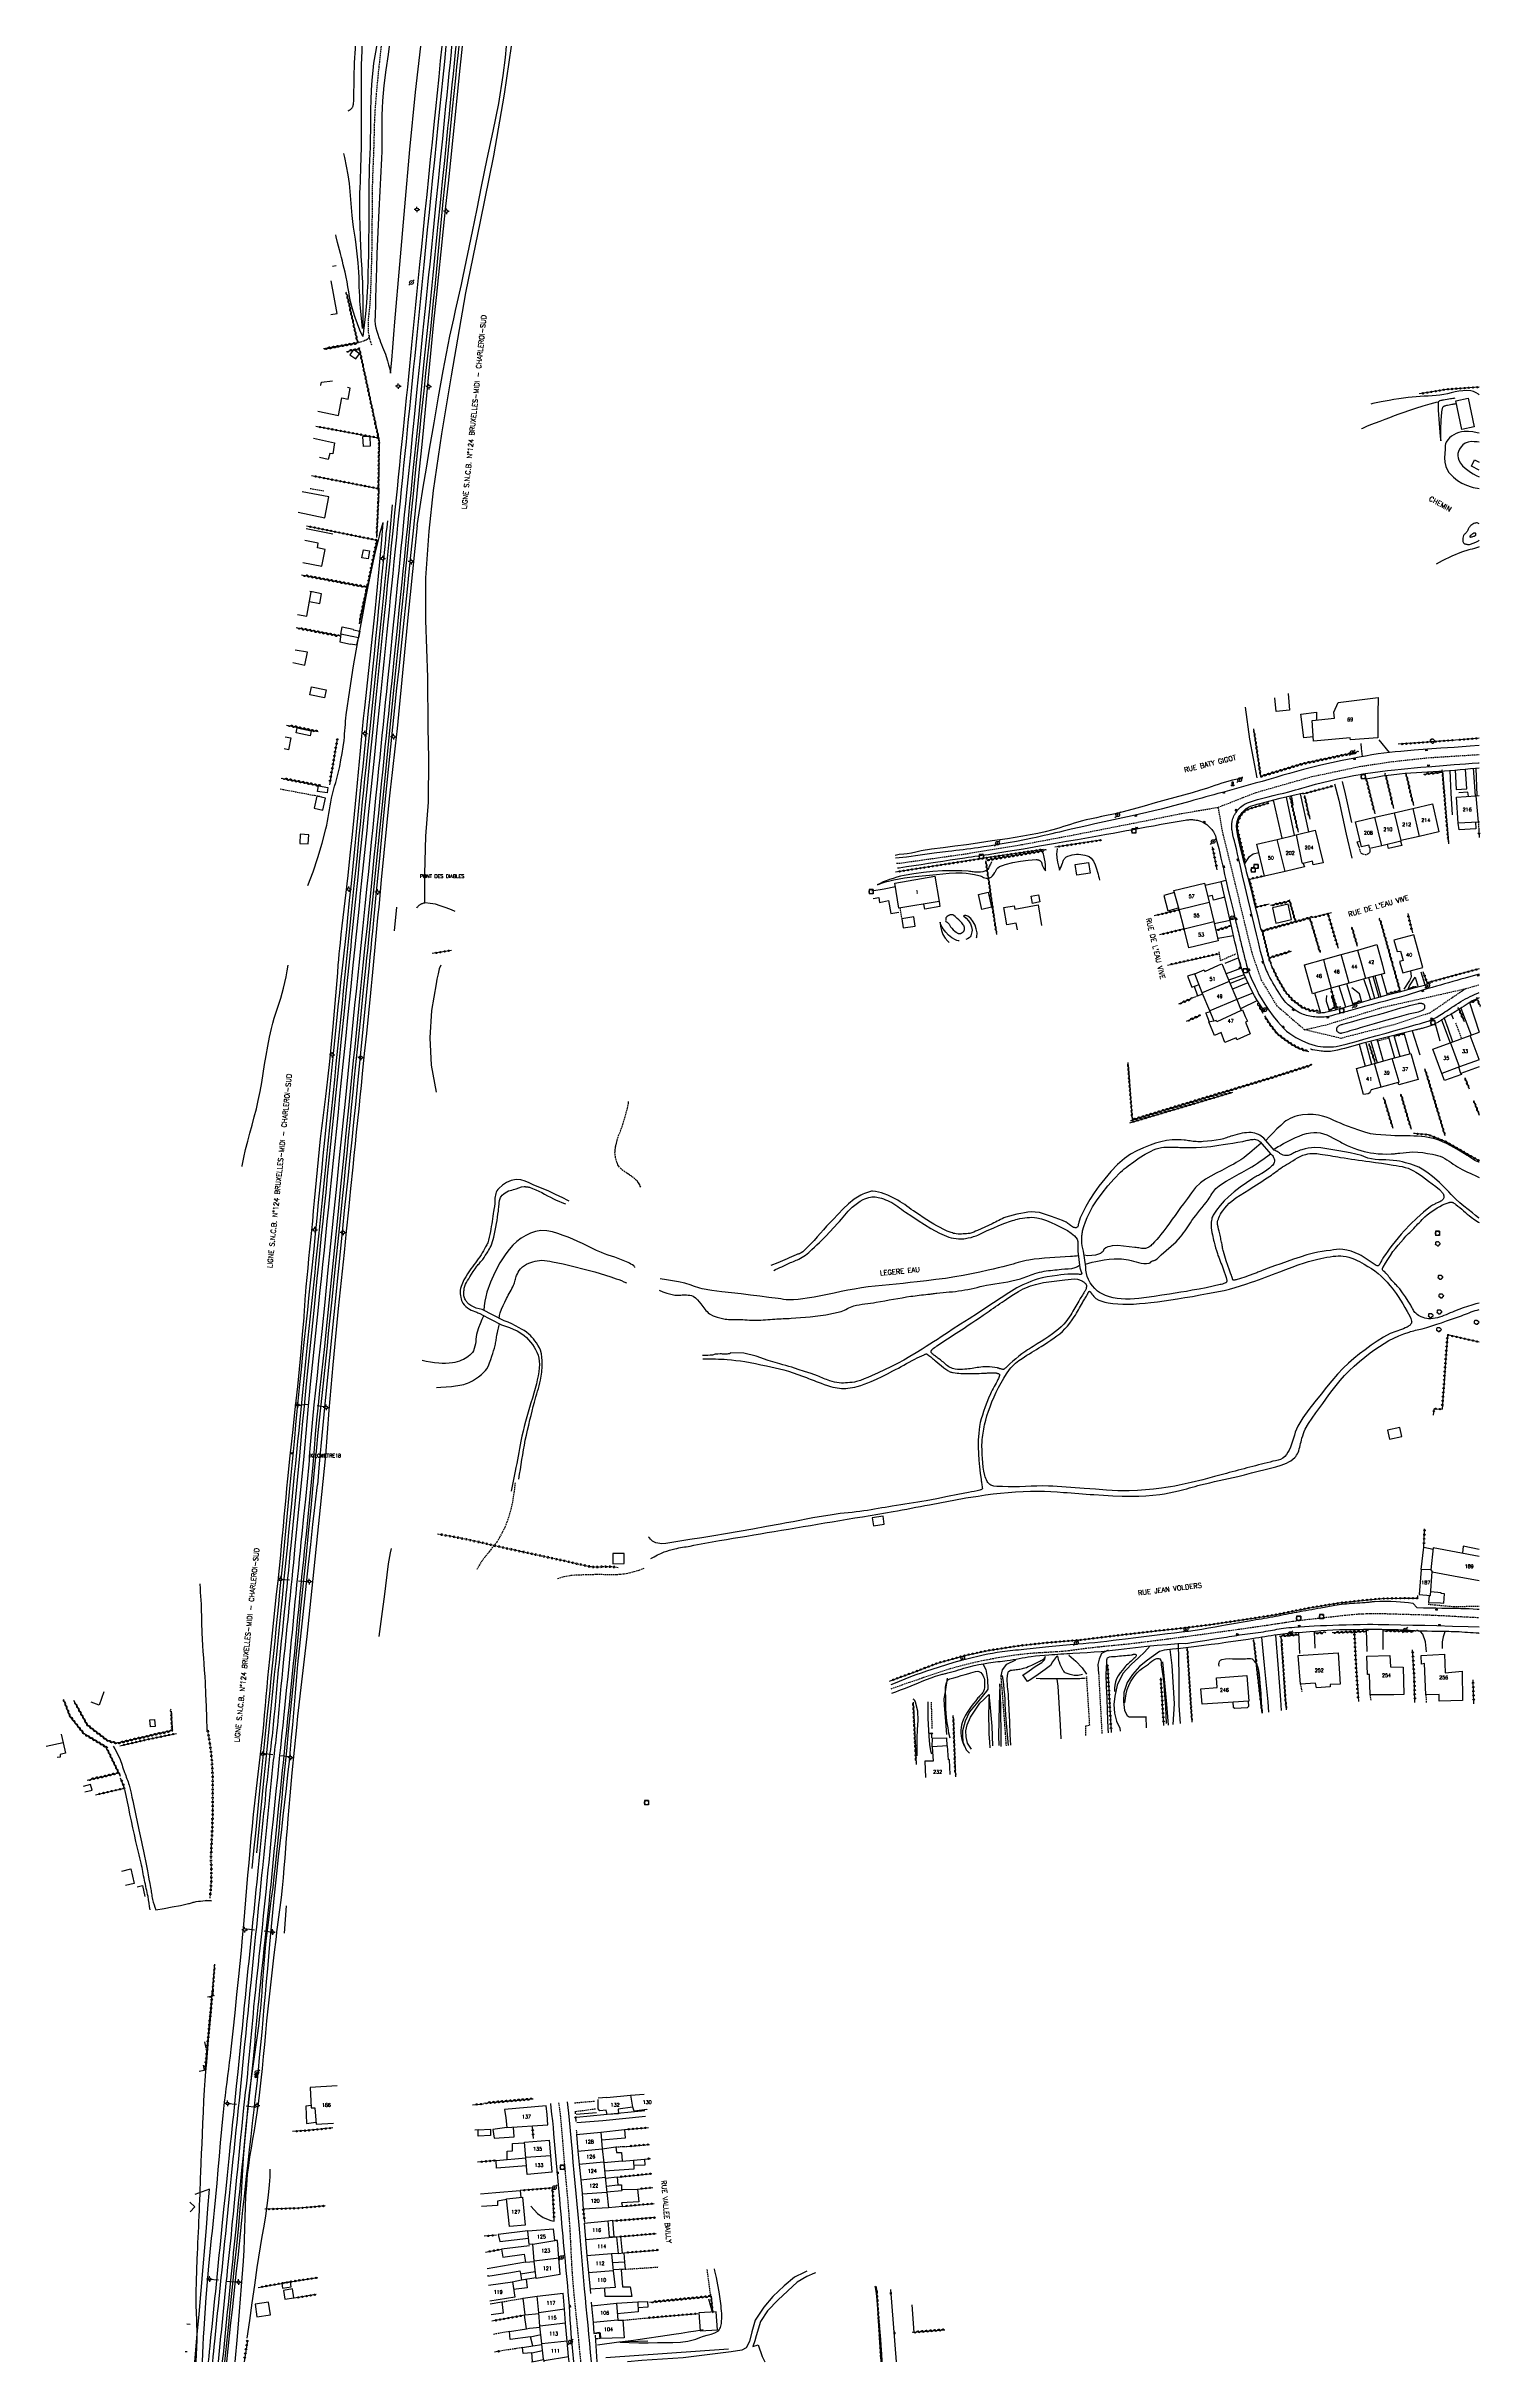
# Model space of a CAD drawing. Header units: millimetres. Extents: x 149999 to 151001, y 153000 to 154001.
# Drawn here: x 150487 to 151001, y 153171 to 154000 of the extents above; entities that cross this region are included whole.
import ezdxf
from ezdxf.enums import TextEntityAlignment as Align

# ---------------------------------------------------------------- set-up
doc = ezdxf.new("R2010")
doc.units = ezdxf.units.MM
doc.linetypes.add('DASHED', pattern=[0.75, 0.5, -0.25])
doc.layers.get('0').update_dxf_attribs({"linetype": 'CONTINUOUS'})
for name, color, linetype in [('W0001', 6, 'DASHED'), ('W0004', 5, 'CONTINUOUS'), ('W0008', 7, 'CONTINUOUS'), ('W0014', 7, 'CONTINUOUS'), ('W0017', 7, 'CONTINUOUS'), ('W0070', 7, 'DASHED'), ('W0071', 7, 'CONTINUOUS'), ('W0101', 7, 'CONTINUOUS'), ('W0104', 1, 'CONTINUOUS'), ('W0105', 7, 'CONTINUOUS'), ('W0112', 1, 'DASHED'), ('W0120', 7, 'CONTINUOUS'), ('W0211', 2, 'CONTINUOUS'), ('W0214', 2, 'CONTINUOUS'), ('W0220', 5, 'DASHED'), ('W0300', 7, 'CONTINUOUS'), ('W0310', 3, 'CONTINUOUS'), ('W0322', 7, 'CONTINUOUS'), ('W0323', 7, 'CONTINUOUS'), ('W0330', 7, 'CONTINUOUS'), ('W0333', 7, 'CONTINUOUS'), ('W0401', 7, 'CONTINUOUS'), ('W0420', 7, 'CONTINUOUS'), ('W0438', 7, 'CONTINUOUS'), ('W0473', 7, 'CONTINUOUS'), ('W0510', 5, 'CONTINUOUS'), ('W0515', 5, 'CONTINUOUS'), ('W0610', 7, 'CONTINUOUS'), ('W0611', 7, 'CONTINUOUS'), ('W0700', 7, 'CONTINUOUS'), ('W0850', 7, 'CONTINUOUS'), ('W0984', 7, 'CONTINUOUS'), ('W0986', 4, 'CONTINUOUS'), ('W0989', 7, 'CONTINUOUS'), ('W0991', 7, 'CONTINUOUS'), ('W1102', 7, 'CONTINUOUS')]:
    doc.layers.add(name, color=color, linetype=linetype)
doc.styles.get("Standard").update_dxf_attribs({"font": 'romans.shx', "width": 0.85})

# ---------------------------------------------------------------- blocks, each defined once
blk = doc.blocks.new('T401')
for p, q in [((-0.3, 0.3), (0, 0.3)), ((-0.3, -0.25), (-0.3, 0.3)), ((-0.3, 0.15), (0, 0.15)), ((-0.3, 0), (0, 0)), ((0, 0.3), (0, -0.25)), ((-0.3, -0.15), (0, -0.15)), ((-0.3, -0.25), (-0.3, -0.3)), ((-0.3, -0.3), (0, -0.3)), ((0, -0.3), (0, -0.25))]:
    blk.add_line(p, q)
blk = doc.blocks.new('T420')
for p, q in [((0.75, 0.75), (-0.75, 0.75)), ((-0.75, 0.75), (-0.75, -0.75)), ((0.75, 0.75), (0.75, -0.75)), ((0.75, -0.75), (-0.75, -0.75))]:
    blk.add_line(p, q)
blk.add_ellipse((0, 0), major_axis=(-0.53, 0.53), ratio=1, start_param=3.926991, end_param=10.210176)
blk = doc.blocks.new('T473')
for p, q in [((-0.166667, 0.166667), (0.166667, -0.166667)), ((-0.166667, -0.166667), (0.166667, 0.166667)), ((0.500001, 0.500001), (1.000002, 1.000002)), ((-1.000002, -1.000002), (-0.500001, -0.500001))]:
    blk.add_line(p, q)
blk.add_ellipse((0, 0), major_axis=(0.471405, 0.471405), ratio=1, start_param=5.4977871438, end_param=11.780972451)
blk = doc.blocks.new('T610')
for p, q in [((-0.500001, 0), (-1.000002, 0)), ((0, 0.500001), (0, 1.000002)), ((0.500001, 0), (1.000002, 0)), ((0, -0.500001), (0, -1.000002))]:
    blk.add_line(p, q)
blk.add_ellipse((0, 0), major_axis=(-0.353554, 0.353554), ratio=1, start_param=3.926990817, end_param=10.2101761242)
blk = doc.blocks.new('T850')
for p, q in [((-0.25, -0.15), (0, 0.32)), ((0, 0.32), (0.25, -0.15)), ((-0.25, -0.15), (0.25, -0.15))]:
    blk.add_line(p, q)
for major_axis in [(-0.106, 0.106), (-0.0354, 0.0354), (-0.0236, 0.0236)]:
    blk.add_ellipse((0, 0), major_axis=major_axis, ratio=1, start_param=3.926991, end_param=10.210176)
blk = doc.blocks.new('T438')
for p, q in [((-0.4, 0.2), (0.4, 0.2)), ((-0.4, -0.2), (-0.4, 0.2)), ((0.15, 1.1), (-0.3, 1.1)), ((-0.3, 1.1), (-0.3, 0.5)), ((-0.3, 0.5), (0.15, 0.5)), ((0.3, 0.65), (0.3, 0.95)), ((0.4, 0.2), (0.4, -0.2))]:
    blk.add_line(p, q)
at = {"flags": 128}
for points in [[(-0.4, -0.2), (0.4, 0.2)], [(0.4, -0.2), (-0.4, -0.2)]]:
    blk.add_lwpolyline(points, dxfattribs=at)
for centre, major_axis, start_param, end_param in [((0.15, 0.95), (0.106, -0.106), 0.785398, 2.356194), ((0.15, 0.65), (0.106, 0.106), 3.926991, 5.497787)]:
    blk.add_ellipse(centre, major_axis=major_axis, ratio=1, start_param=start_param, end_param=end_param)
blk = doc.blocks.new('T300')
for p, q in [((-0.8, 0.51), (-0.86, 0.34)), ((-0.86, 0.34), (-0.86, 0.17)), ((-0.86, 0.17), (-0.74, 0.06)), ((-0.69, 0.63), (-0.8, 0.51)), ((-0.8, -0.06), (-0.74, 0.06)), ((-0.74, 0.06), (-0.69, 0.11)), ((-0.57, 0.69), (-0.69, 0.63)), ((-0.46, 0.69), (-0.57, 0.69)), ((-0.29, 0.63), (-0.46, 0.69)), ((-0.29, 0.63), (-0.17, 0.74)), ((-0.23, 0.57), (-0.29, 0.63)), ((-0.17, 0.74), (-0.06, 0.8)), ((-0.06, 0.8), (0.06, 0.8)), ((0.06, 0.8), (0.23, 0.74)), ((0.23, 0.74), (0.34, 0.63)), ((0.34, 0.63), (0.4, 0.51)), ((0.46, 0.46), (0.34, 0.46)), ((0.4, 0.51), (0.4, 0.46)), ((0.57, 0.4), (0.46, 0.46)), ((0.57, 0.4), (0.69, 0.29)), ((0.69, 0.29), (0.74, 0.17)), ((0.74, 0.06), (0.69, -0.17)), ((0.74, 0.17), (0.74, 0.06)), ((-0.8, -0.17), (-0.8, -0.06)), ((-0.8, -0.23), (-0.8, -0.17)), ((-0.74, -0.34), (-0.8, -0.23)), ((-0.69, -0.4), (-0.74, -0.34)), ((-0.51, -0.46), (-0.69, -0.4)), ((-0.4, -0.46), (-0.51, -0.46)), ((-0.4, -0.46), (-0.34, -0.46)), ((-0.34, -0.46), (-0.34, -0.4)), ((-0.34, -0.51), (-0.34, -0.46)), ((-0.29, -0.63), (-0.34, -0.51)), ((-0.17, -0.74), (-0.29, -0.63)), ((-0.06, -0.8), (-0.17, -0.74)), ((0.06, -0.8), (-0.06, -0.8)), ((0.17, -0.74), (0.06, -0.8)), ((0.23, -0.69), (0.17, -0.74)), ((0.29, -0.46), (0.23, -0.46)), ((0.29, -0.63), (0.23, -0.69)), ((0.46, -0.4), (0.29, -0.46)), ((0.34, -0.51), (0.29, -0.63)), ((0.34, -0.51), (0.34, -0.46)), ((0.57, -0.34), (0.46, -0.4)), ((0.63, -0.29), (0.57, -0.34)), ((0.69, -0.17), (0.63, -0.29))]:
    blk.add_line(p, q)
blk = doc.blocks.new('t323o')
at = {"color": 0, "linetype": 'Continuous'}
for radius in [0.25, 0.15]:
    blk.add_circle((0, 0), radius, dxfattribs=at)
blk = doc.blocks.new('t310o')
at = {"color": 0, "linetype": 'Continuous'}
for centre, start, end in [((-0.5, 0.38), 216.8699, 323.1304), ((0.5, -0.37), 36.8699, 143.1303)]:
    blk.add_arc(centre, 0.625, start, end, dxfattribs=at)
blk = doc.blocks.new('t322o')
at = {"color": 0, "linetype": 'Continuous'}
for radius in [0.25, 0.15]:
    blk.add_circle((0, 0), radius, dxfattribs=at)
blk = doc.blocks.new('t220o')
at = {"color": 0, "linetype": 'Continuous'}
for p, q in [((-0.25, 0.25), (0.25, 0.25)), ((-0.25, -0.25), (0.25, -0.25))]:
    blk.add_line(p, q, dxfattribs=at)

msp = doc.modelspace()

# ---------------------------------------------------------------- linework, layer by layer
at = {"layer": 'W0001'}
for points in [[(150906.43, 153727.52), (150920.05, 153732.87), (150940.01, 153738.52), (150957.04, 153742.13), (150968.21, 153743.83), (150981.72, 153745.29), (151000, 153746.44)], [(150791.31, 153707.54), (150792.76, 153707.58), (150815.9, 153710.85), (150836.15, 153714.17), (150854.77, 153717.67), (150876.25, 153721.88), (150893.47, 153725.35), (150906.43, 153727.52)], [(150906.43, 153727.52), (150908.01, 153718.59), (150911.63, 153703.96), (150916.06, 153685.43), (150918.64, 153675.07), (150920.07, 153671)], [(150920.07, 153671), (150921.95, 153665.66), (150927.38, 153656.61), (150937.45, 153647.89)], [(150995.07, 153662.58), (151000, 153664.03)], [(150937.45, 153647.89), (150945.55, 153649.77), (150965.55, 153655.98), (150995.07, 153662.58)], [(150995.07, 153662.58), (150982.35, 153653.91), (150969.55, 153649.7), (150950.4, 153644.8), (150937.45, 153647.89)], [(150789.43, 153411.97), (150790.81, 153412.48), (150793.38, 153413.4), (150795.96, 153414.28), (150798.55, 153415.15), (150801.13, 153416.03), (150803.26, 153416.76), (150805.39, 153417.5), (150807.52, 153418.22), (150809.67, 153418.9), (150811.85, 153419.54), (150814.05, 153420.14), (150816.25, 153420.72), (150818.46, 153421.25), (150820.6, 153421.74), (150822.74, 153422.19), (150824.88, 153422.6), (150827.03, 153423), (150829.34, 153423.39), (150831.66, 153423.76), (150833.98, 153424.09), (150836.31, 153424.38), (150838.38, 153424.59), (150840.45, 153424.76), (150842.53, 153424.9), (150844.61, 153425.02), (150846.68, 153425.14), (150848.76, 153425.27), (150850.83, 153425.43), (150852.9, 153425.62), (150853.78, 153425.72), (150854.65, 153425.83), (150855.53, 153425.95), (150856.4, 153426.07), (150857.27, 153426.2), (150858.14, 153426.32), (150859.02, 153426.44), (150859.89, 153426.55), (150861.73, 153426.76), (150863.57, 153426.95), (150865.42, 153427.14), (150867.26, 153427.32), (150869.1, 153427.5), (150870.94, 153427.69), (150872.79, 153427.88), (150874.63, 153428.08), (150878.04, 153428.49), (150881.45, 153428.91), (150884.87, 153429.34), (150888.28, 153429.78), (150893.75, 153430.5), (150899.23, 153431.24), (150904.7, 153431.99), (150910.18, 153432.75), (150913.7, 153433.24), (150917.23, 153433.74), (150920.76, 153434.25), (150924.28, 153434.76), (150925.54, 153434.94), (150926.79, 153435.13), (150928.05, 153435.33), (150929.31, 153435.52), (150930.56, 153435.72), (150931.82, 153435.91), (150933.08, 153436.09), (150934.34, 153436.26), (150937.42, 153436.65), (150940.51, 153437.01), (150943.59, 153437.36), (150946.68, 153437.69), (150949.2, 153437.97), (150951.71, 153438.26), (150954.24, 153438.51), (150956.76, 153438.71), (150958.21, 153438.79), (150959.65, 153438.85), (150961.1, 153438.88), (150962.55, 153438.89), (150964.4, 153438.88), (150966.25, 153438.84), (150968.11, 153438.78), (150969.96, 153438.73), (150972.77, 153438.65), (150975.57, 153438.58), (150978.38, 153438.5), (150981.18, 153438.4), (150983.26, 153438.31), (150985.33, 153438.21), (150987.4, 153438.11), (150989.47, 153438), (150991.55, 153437.88), (150993.62, 153437.77), (150995.69, 153437.66), (150997.76, 153437.56), (151000, 153437.45)], [(150678.3, 153171), (150678.05, 153173.58), (150677.8, 153176.16), (150677.55, 153178.74), (150677.3, 153181.32), (150677.07, 153183.69), (150676.82, 153186.05), (150676.57, 153188.41), (150676.33, 153190.77), (150676.09, 153193.13), (150675.85, 153195.5), (150675.64, 153197.86), (150675.45, 153200.23), (150675.25, 153202.99), (150675.08, 153205.75), (150674.93, 153208.51), (150674.8, 153211.28), (150674.67, 153214.04), (150674.53, 153216.8), (150674.37, 153219.56), (150674.19, 153222.32), (150674.01, 153224.73), (150673.81, 153227.13), (150673.61, 153229.54), (150673.39, 153231.94), (150673.17, 153234.35), (150672.95, 153236.75), (150672.74, 153239.15), (150672.53, 153241.56), (150672.34, 153243.8), (150672.15, 153246.03), (150671.96, 153248.27), (150671.78, 153250.51), (150671.59, 153252.75), (150671.4, 153254.98), (150671.21, 153257.22), (150671.02, 153259.46), (150670.43, 153263.75)]]:
    msp.add_lwpolyline(points, dxfattribs=at)
at = {"layer": 'W0004'}
msp.add_lwpolyline([(150791.26, 153171), (150789.26, 153196.79)], dxfattribs=at)
at = {"layer": 'W0008'}
for points in [[(151000, 153749.66), (150996.71, 153749.42), (150990.95, 153749), (150986.2, 153748.66), (150981.44, 153748.34), (150976.69, 153747.98), (150971.94, 153747.57), (150969.91, 153747.37), (150967.88, 153747.15), (150965.86, 153746.91), (150963.84, 153746.63), (150961.55, 153746.28), (150959.27, 153745.89), (150957, 153745.48), (150954.73, 153745.04), (150950.9, 153744.27), (150947.08, 153743.47), (150943.27, 153742.61), (150939.48, 153741.7), (150937, 153741.06), (150934.52, 153740.39), (150932.06, 153739.69), (150929.6, 153738.98), (150927.14, 153738.26), (150924.68, 153737.54), (150922.22, 153736.83), (150919.76, 153736.13), (150918.08, 153735.67), (150916.4, 153735.2), (150914.72, 153734.74), (150913.04, 153734.27), (150911.37, 153733.81), (150909.69, 153733.34), (150908.01, 153732.88), (150906.33, 153732.42), (150904.91, 153732.02), (150903.49, 153731.62), (150902.08, 153731.23), (150900.66, 153730.83), (150899.24, 153730.43), (150897.82, 153730.04), (150896.4, 153729.64), (150894.98, 153729.25), (150892.76, 153728.64), (150890.55, 153728.03), (150888.33, 153727.43), (150886.1, 153726.86), (150883.51, 153726.23), (150880.92, 153725.64), (150878.33, 153725.06), (150875.74, 153724.48), (150874.06, 153724.11), (150872.38, 153723.74), (150870.7, 153723.38), (150869.03, 153723.02), (150867.35, 153722.66), (150865.67, 153722.3), (150863.99, 153721.93), (150862.31, 153721.57), (150859.49, 153720.93), (150856.67, 153720.3), (150853.85, 153719.65), (150851.03, 153719.01), (150849.65, 153718.69), (150848.27, 153718.36), (150846.89, 153718.04), (150845.51, 153717.71), (150844.13, 153717.38), (150842.75, 153717.06), (150841.37, 153716.75), (150839.99, 153716.45), (150837.11, 153715.87), (150834.23, 153715.32), (150831.34, 153714.79), (150828.45, 153714.28), (150826.48, 153713.95), (150824.51, 153713.63), (150822.54, 153713.33), (150820.56, 153713.05), (150819.22, 153712.86), (150817.87, 153712.69), (150816.53, 153712.52), (150815.19, 153712.36), (150813.84, 153712.2), (150812.5, 153712.04), (150811.15, 153711.88), (150809.81, 153711.71), (150804.82, 153711.06), (150799.83, 153710.39), (150794.84, 153709.71), (150791.01, 153709.27)], [(150936.44, 153734.37), (150938.9, 153735.09), (150941.37, 153735.78), (150943.85, 153736.42), (150946.34, 153737.03), (150949.26, 153737.71), (150952.19, 153738.35), (150955.13, 153738.93), (150958.09, 153739.44), (150958.38, 153739.49), (150958.67, 153739.52), (150958.96, 153739.55), (150959.25, 153739.58)], [(150791.61, 153705.81), (150792.31, 153705.92), (150793.59, 153706.1), (150794.86, 153706.29), (150797.48, 153706.69), (150800.09, 153707.09), (150802.71, 153707.49), (150805.32, 153707.9), (150807.93, 153708.3), (150810.55, 153708.7), (150813.16, 153709.1), (150815.77, 153709.49), (150816.98, 153709.66), (150818.19, 153709.84), (150819.4, 153710), (150820.62, 153710.17), (150821.83, 153710.34), (150823.04, 153710.51), (150824.24, 153710.69), (150825.45, 153710.87), (150831.15, 153711.78), (150836.84, 153712.72), (150842.52, 153713.68), (150848.21, 153714.66), (150852.17, 153715.35), (150856.13, 153716.05), (150860.09, 153716.76), (150864.05, 153717.47), (150866.45, 153717.9), (150868.86, 153718.33), (150871.26, 153718.76), (150873.67, 153719.19), (150876.07, 153719.62), (150878.48, 153720.06), (150880.88, 153720.49), (150883.29, 153720.92), (150886.13, 153721.44), (150888.98, 153721.97), (150891.83, 153722.48), (150894.68, 153722.94), (150895.1, 153723), (150895.52, 153723.05), (150895.94, 153723.1), (150896.36, 153723.13), (150896.7, 153723.14), (150897.03, 153723.13), (150897.36, 153723.12), (150897.7, 153723.09), (150898.15, 153723.03), (150898.61, 153722.96), (150899.06, 153722.87), (150899.5, 153722.75), (150900.11, 153722.55), (150900.71, 153722.33), (150901.3, 153722.06), (150901.86, 153721.75), (150902.4, 153721.37), (150902.91, 153720.94), (150903.38, 153720.48), (150903.83, 153720), (150904.18, 153719.61), (150904.51, 153719.21), (150904.82, 153718.78), (150905.09, 153718.32), (150905.32, 153717.8), (150905.49, 153717.26), (150905.64, 153716.72), (150905.79, 153716.18), (150906.25, 153714.48), (150906.68, 153712.77), (150907.08, 153711.06), (150907.48, 153709.35), (150907.93, 153707.41), (150908.37, 153705.47), (150908.8, 153703.53), (150909.22, 153701.59)], [(151000, 153667.84), (150997.84, 153667.22), (150994.88, 153666.37), (150993.42, 153665.95), (150991.95, 153665.53), (150990.49, 153665.11), (150989.03, 153664.69), (150987.57, 153664.27), (150986.1, 153663.86), (150984.64, 153663.44), (150983.17, 153663.04), (150982.68, 153662.9), (150982.19, 153662.77), (150981.7, 153662.64), (150981.2, 153662.51)], [(150976.17, 153442.51), (150974.69, 153442.71), (150973.22, 153442.88), (150971.74, 153443), (150970.26, 153443.1), (150968.32, 153443.16), (150966.38, 153443.19), (150964.44, 153443.16), (150962.5, 153443.08), (150962.08, 153443.05), (150961.66, 153443.01), (150961.25, 153442.97), (150960.83, 153442.92), (150960.41, 153442.87), (150960, 153442.81), (150959.58, 153442.77), (150959.16, 153442.73), (150958.2, 153442.65), (150957.24, 153442.58), (150956.28, 153442.53), (150955.32, 153442.47), (150954.36, 153442.42), (150953.4, 153442.35), (150952.44, 153442.28), (150951.48, 153442.19), (150950.68, 153442.1), (150949.87, 153441.99), (150949.07, 153441.87), (150948.27, 153441.75), (150947.65, 153441.65), (150947.02, 153441.54), (150946.4, 153441.42), (150945.78, 153441.3), (150945.15, 153441.18), (150944.53, 153441.06), (150943.91, 153440.94), (150943.28, 153440.83), (150942.21, 153440.64), (150941.14, 153440.44), (150940.07, 153440.25), (150939, 153440.06), (150937.93, 153439.87), (150936.86, 153439.68), (150935.79, 153439.48), (150934.72, 153439.29), (150933.76, 153439.1), (150932.79, 153438.92), (150931.83, 153438.73), (150930.87, 153438.54), (150929.91, 153438.35), (150928.95, 153438.17), (150927.98, 153437.98), (150927.02, 153437.8), (150926.01, 153437.62), (150925, 153437.44), (150923.99, 153437.26), (150922.98, 153437.09), (150921.97, 153436.91), (150920.96, 153436.74), (150919.95, 153436.56), (150918.93, 153436.39), (150917.54, 153436.14), (150916.15, 153435.9), (150914.75, 153435.65), (150913.36, 153435.4), (150911.96, 153435.16), (150910.57, 153434.91), (150909.17, 153434.67), (150907.78, 153434.43), (150905.41, 153434.01), (150903.05, 153433.59), (150900.68, 153433.18), (150898.3, 153432.81), (150895.83, 153432.47), (150893.36, 153432.17), (150890.88, 153431.88), (150888.41, 153431.59), (150884.63, 153431.12), (150880.85, 153430.66), (150877.06, 153430.19), (150873.28, 153429.73), (150871.06, 153429.45), (150868.84, 153429.17), (150866.62, 153428.9), (150864.4, 153428.65), (150862.31, 153428.43), (150860.22, 153428.23), (150858.13, 153428.04), (150856.04, 153427.85), (150854.77, 153427.73), (150853.49, 153427.62), (150852.21, 153427.51), (150850.93, 153427.4), (150849.66, 153427.29), (150848.38, 153427.18), (150847.1, 153427.06), (150845.83, 153426.94), (150844.71, 153426.83), (150843.6, 153426.71), (150842.48, 153426.59), (150841.37, 153426.47), (150840.26, 153426.35), (150839.14, 153426.23), (150838.03, 153426.11), (150836.92, 153425.99), (150835.94, 153425.9), (150834.96, 153425.81), (150833.98, 153425.72), (150833, 153425.63), (150832.02, 153425.53), (150831.04, 153425.43), (150830.06, 153425.32), (150829.09, 153425.18), (150827.39, 153424.92), (150825.7, 153424.62), (150824.02, 153424.29), (150822.34, 153423.95), (150820.38, 153423.51), (150818.42, 153423.05), (150816.47, 153422.56), (150814.52, 153422.05), (150811.86, 153421.29), (150809.21, 153420.49), (150806.57, 153419.66), (150803.94, 153418.81), (150802.02, 153418.19), (150800.11, 153417.55), (150798.2, 153416.88), (150796.3, 153416.19), (150794.27, 153415.4), (150792.24, 153414.58), (150790.23, 153413.74), (150789.3, 153413.36)], [(150789.65, 153410.36), (150790.02, 153410.5), (150791.05, 153410.89), (150792.09, 153411.27), (150793.12, 153411.66), (150794.15, 153412.05), (150795.75, 153412.67), (150797.34, 153413.32), (150798.92, 153413.97), (150800.5, 153414.62), (150802.1, 153415.26), (150803.7, 153415.87), (150805.32, 153416.44), (150806.95, 153416.97), (150807.29, 153417.06), (150807.63, 153417.15), (150807.98, 153417.22), (150808.33, 153417.29), (150808.68, 153417.36), (150809.02, 153417.43), (150809.37, 153417.5), (150809.71, 153417.59), (150810.67, 153417.85), (150811.63, 153418.12), (150812.59, 153418.41), (150813.54, 153418.7), (150814.49, 153418.99), (150815.45, 153419.28), (150816.41, 153419.55), (150817.37, 153419.8), (150819.08, 153420.21), (150820.79, 153420.58), (150822.51, 153420.92), (150824.23, 153421.23), (150825.06, 153421.36), (150825.89, 153421.47), (150826.73, 153421.57), (150827.56, 153421.66), (150828.39, 153421.75), (150829.23, 153421.85), (150830.06, 153421.95), (150830.89, 153422.06), (150831.97, 153422.22), (150833.05, 153422.4), (150834.12, 153422.59), (150835.2, 153422.78), (150836.27, 153422.97), (150837.35, 153423.15), (150838.43, 153423.32), (150839.51, 153423.47), (150841.1, 153423.67), (150842.69, 153423.83), (150844.29, 153423.97), (150845.88, 153424.11), (150846.96, 153424.19), (150848.03, 153424.26), (150849.11, 153424.33), (150850.18, 153424.4), (150851.26, 153424.46), (150852.33, 153424.53), (150853.41, 153424.59), (150854.48, 153424.66), (150857.01, 153424.81), (150859.55, 153424.96), (150862.08, 153425.12), (150864.61, 153425.32), (150866.66, 153425.52), (150868.7, 153425.75), (150870.75, 153426), (150872.79, 153426.25), (150874.83, 153426.51), (150876.87, 153426.76), (150878.92, 153427), (150880.96, 153427.21), (150884.64, 153427.54), (150888.32, 153427.83), (150892.01, 153428.09), (150895.7, 153428.31)]]:
    msp.add_lwpolyline(points, dxfattribs=at)
msp.add_lwpolyline([(150974.65, 153653.46), (150970.53, 153652.33), (150966.43, 153651.16), (150962.33, 153649.97), (150958.23, 153648.79), (150957.32, 153648.53), (150956.41, 153648.27), (150955.5, 153648), (150954.59, 153647.73), (150953.69, 153647.47), (150952.78, 153647.2), (150951.87, 153646.95), (150950.95, 153646.69), (150950.86, 153646.66), (150950.76, 153646.63), (150950.66, 153646.61), (150950.56, 153646.59), (150950.51, 153646.59), (150950.46, 153646.59), (150950.42, 153646.59), (150950.37, 153646.59), (150950.26, 153646.6), (150950.15, 153646.62), (150950.04, 153646.64), (150949.94, 153646.68), (150949.76, 153646.76), (150949.58, 153646.86), (150949.42, 153646.97), (150949.26, 153647.1), (150949.22, 153647.14), (150949.18, 153647.18), (150949.15, 153647.23), (150949.12, 153647.27), (150949.08, 153647.38), (150949.04, 153647.48), (150949.02, 153647.59), (150949, 153647.7), (150948.98, 153647.78), (150948.97, 153647.86), (150948.96, 153647.95), (150948.96, 153648.03), (150948.96, 153648.1), (150948.97, 153648.18), (150948.98, 153648.25), (150948.99, 153648.32), (150949, 153648.39), (150949.02, 153648.45), (150949.04, 153648.52), (150949.07, 153648.59), (150949.12, 153648.69), (150949.18, 153648.79), (150949.26, 153648.89), (150949.33, 153648.98), (150949.5, 153649.14), (150949.68, 153649.29), (150949.87, 153649.42), (150950.07, 153649.54), (150950.33, 153649.65), (150950.6, 153649.73), (150950.88, 153649.8), (150951.15, 153649.87), (150952.96, 153650.39), (150954.77, 153650.9), (150956.59, 153651.39), (150958.41, 153651.88), (150960.23, 153652.36), (150962.05, 153652.84), (150963.87, 153653.33), (150965.68, 153653.83), (150967.24, 153654.27), (150968.79, 153654.73), (150970.33, 153655.2), (150971.88, 153655.68), (150973.43, 153656.13), (150974.99, 153656.57), (150976.56, 153656.97), (150978.14, 153657.32), (150978.26, 153657.34), (150978.38, 153657.36), (150978.5, 153657.37), (150978.61, 153657.38), (150978.78, 153657.39), (150978.94, 153657.4), (150979.1, 153657.4), (150979.26, 153657.39), (150979.37, 153657.37), (150979.48, 153657.34), (150979.59, 153657.31), (150979.69, 153657.27), (150979.84, 153657.2), (150979.98, 153657.12), (150980.12, 153657.02), (150980.23, 153656.89), (150980.35, 153656.63), (150980.41, 153656.36), (150980.42, 153656.08), (150980.4, 153655.81), (150980.38, 153655.66), (150980.33, 153655.52), (150980.27, 153655.38), (150980.19, 153655.25), (150980, 153655.05), (150979.78, 153654.88), (150979.54, 153654.74), (150979.29, 153654.62), (150978.73, 153654.39), (150978.16, 153654.21), (150977.58, 153654.06), (150976.99, 153653.94), (150976.4, 153653.83), (150975.81, 153653.72), (150975.23, 153653.6)], close=True, dxfattribs=at)
at = {"layer": 'W0014'}
for points in [[(150595, 153976.91), (150595.02, 153976.92), (150595.17, 153977.01), (150595.32, 153977.09), (150595.46, 153977.19), (150595.6, 153977.28), (150595.74, 153977.37), (150595.88, 153977.48), (150596.01, 153977.59), (150596.16, 153977.73), (150596.3, 153977.87), (150596.43, 153978.03), (150596.54, 153978.2), (150596.61, 153978.35), (150596.67, 153978.5), (150596.72, 153978.65), (150596.76, 153978.8), (150596.81, 153978.99), (150596.85, 153979.18), (150596.88, 153979.38), (150596.91, 153979.57), (150596.98, 153980.46), (150597, 153981.36), (150597.01, 153982.25), (150597.02, 153983.14), (150597.04, 153983.84), (150597.05, 153984.55), (150597.06, 153985.26), (150597.08, 153985.97), (150597.09, 153986.68), (150597.1, 153987.38), (150597.12, 153988.09), (150597.13, 153988.8), (150597.17, 153990.57), (150597.21, 153992.35), (150597.26, 153994.12), (150597.33, 153995.89), (150597.42, 153997.5), (150597.53, 153999.11), (150597.6, 154000)], [(150958.98, 153739.55), (150959.32, 153737.69)], [(150959.25, 153739.58), (150961.86, 153739.97), (150964.48, 153740.33), (150967.1, 153740.67), (150969.73, 153740.98), (150972.05, 153741.23), (150974.37, 153741.45), (150976.69, 153741.65), (150979.01, 153741.85), (150983.02, 153742.19), (150987.02, 153742.51), (150991.03, 153742.81), (150995.03, 153743.11), (150997.4, 153743.28), (150999.77, 153743.44), (151000, 153743.46)], [(150959.31, 153737.7), (150962.33, 153738.26), (150965.36, 153738.76), (150968.4, 153739.19), (150971.45, 153739.55), (150973.45, 153739.75), (150975.46, 153739.9), (150977.47, 153740.03), (150979.48, 153740.13), (150981.49, 153740.22), (150983.5, 153740.32), (150985.51, 153740.44), (150987.51, 153740.57), (150989.37, 153740.72), (150991.23, 153740.88), (150993.09, 153741.04), (150994.94, 153741.21), (150996.8, 153741.38), (150998.66, 153741.55), (151000, 153741.66)], [(150923.11, 153671), (150922.96, 153671.42), (150922.82, 153671.84), (150922.68, 153672.27), (150922.55, 153672.69), (150922.08, 153674.31), (150921.68, 153675.94), (150921.31, 153677.57), (150920.92, 153679.2), (150920.2, 153682.17), (150919.49, 153685.13), (150918.78, 153688.1), (150918.07, 153691.06), (150917.13, 153695.03), (150916.19, 153699), (150915.26, 153702.97), (150914.33, 153706.94), (150913.89, 153708.83), (150913.44, 153710.72), (150913, 153712.61), (150912.56, 153714.5), (150912.3, 153715.57), (150912.03, 153716.63), (150911.78, 153717.7), (150911.57, 153718.78), (150911.49, 153719.2), (150911.43, 153719.63), (150911.39, 153720.05), (150911.36, 153720.48), (150911.36, 153720.74), (150911.36, 153720.99), (150911.36, 153721.25), (150911.37, 153721.5), (150911.39, 153721.76), (150911.42, 153722.01), (150911.45, 153722.27), (150911.49, 153722.52), (150911.61, 153723.03), (150911.75, 153723.53), (150911.93, 153724.02), (150912.14, 153724.5), (150912.26, 153724.74), (150912.41, 153724.97), (150912.56, 153725.19), (150912.71, 153725.41), (150912.91, 153725.72), (150913.12, 153726.04), (150913.34, 153726.35), (150913.58, 153726.64), (150914, 153727.1), (150914.44, 153727.53), (150914.91, 153727.94), (150915.41, 153728.31), (150915.78, 153728.55), (150916.16, 153728.76), (150916.55, 153728.95), (150916.95, 153729.12), (150918.77, 153729.78), (150920.61, 153730.35), (150922.48, 153730.86), (150924.36, 153731.32), (150926.23, 153731.76), (150928.11, 153732.19), (150929.98, 153732.64), (150931.85, 153733.12), (150933, 153733.43), (150934.15, 153733.74), (150935.3, 153734.06), (150936.44, 153734.37)], [(150921.91, 153683.6), (150920.79, 153688.2), (150919.66, 153692.79), (150918.51, 153697.37), (150917.35, 153701.95), (150917.13, 153702.79), (150916.91, 153703.62), (150916.69, 153704.45), (150916.47, 153705.28), (150916.25, 153706.1), (150916.03, 153706.94), (150915.82, 153707.77), (150915.61, 153708.6), (150915.07, 153710.78), (150914.55, 153712.97), (150914.05, 153715.16), (150913.58, 153717.36), (150913.45, 153718.04), (150913.32, 153718.72), (150913.2, 153719.41), (150913.12, 153720.1), (150913.11, 153720.26), (150913.1, 153720.41), (150913.1, 153720.57), (150913.1, 153720.73), (150913.1, 153720.89), (150913.11, 153721.05), (150913.11, 153721.2), (150913.13, 153721.36), (150913.16, 153721.64), (150913.21, 153721.91), (150913.27, 153722.18), (150913.34, 153722.45), (150913.44, 153722.81), (150913.55, 153723.17), (150913.68, 153723.53), (150913.83, 153723.88), (150914.05, 153724.27), (150914.3, 153724.64), (150914.56, 153725.01), (150914.83, 153725.36), (150915.05, 153725.63), (150915.27, 153725.9), (150915.51, 153726.16), (150915.76, 153726.41), (150916.13, 153726.74), (150916.52, 153727.06), (150916.94, 153727.35), (150917.37, 153727.61), (150918.13, 153727.95), (150918.91, 153728.21), (150919.71, 153728.42), (150920.5, 153728.64), (150924.6, 153729.77), (150928.72, 153730.83), (150932.86, 153731.81), (150937.02, 153732.7)], [(150907.53, 153701.02), (150909.25, 153701.46)], [(150914.51, 153671), (150914.05, 153672.66), (150913.66, 153674.34), (150913.29, 153676.02), (150912.91, 153677.69), (150912.52, 153679.35), (150912.14, 153681.02), (150911.75, 153682.68), (150911.37, 153684.34), (150910.41, 153688.51), (150909.45, 153692.68), (150908.49, 153696.85), (150907.53, 153701.02)], [(150909.22, 153701.59), (150910.13, 153697.8), (150911.04, 153694), (150911.95, 153690.21), (150912.87, 153686.42), (150913.04, 153685.69), (150913.22, 153684.97), (150913.4, 153684.24), (150913.57, 153683.51), (150913.75, 153682.79), (150913.93, 153682.06), (150914.1, 153681.33), (150914.28, 153680.61), (150914.43, 153679.96), (150914.58, 153679.32), (150914.74, 153678.67), (150914.89, 153678.03), (150915.04, 153677.38), (150915.19, 153676.74), (150915.35, 153676.09), (150915.52, 153675.45), (150915.66, 153674.9), (150915.81, 153674.34), (150915.95, 153673.78), (150916.09, 153673.22), (150916.23, 153672.67), (150916.38, 153672.11), (150916.53, 153671.55), (150916.68, 153671)], [(150923.17, 153654.29), (150922.2, 153655.7), (150921.26, 153657.13), (150920.37, 153658.59), (150919.51, 153660.07), (150918.44, 153662.06), (150917.43, 153664.08), (150916.47, 153666.12), (150915.55, 153668.18), (150915.3, 153668.79), (150915.05, 153669.4), (150914.82, 153670.02), (150914.62, 153670.64), (150914.59, 153670.73), (150914.56, 153670.82), (150914.53, 153670.91), (150914.51, 153671)], [(150916.68, 153671), (150916.89, 153670.27), (150917.11, 153669.54), (150917.34, 153668.82), (150917.6, 153668.1), (150917.93, 153667.24), (150918.31, 153666.4), (150918.7, 153665.56), (150919.09, 153664.73), (150919.75, 153663.34), (150920.41, 153661.94), (150921.1, 153660.56), (150921.86, 153659.22), (150923.22, 153657.01), (150924.65, 153654.86), (150926.17, 153652.76), (150927.8, 153650.74), (150928.8, 153649.59), (150929.83, 153648.48), (150930.95, 153647.44), (150932.15, 153646.5), (150934.27, 153645.15), (150936.49, 153643.98), (150938.8, 153642.99), (150941.17, 153642.2), (150942.13, 153641.98), (150943.11, 153641.85), (150944.08, 153641.78), (150945.05, 153641.74), (150945.98, 153641.72), (150946.9, 153641.75), (150947.83, 153641.82), (150948.74, 153641.93), (150952.37, 153642.67), (150955.93, 153643.65), (150959.47, 153644.72), (150963, 153645.74), (150966.6, 153646.72), (150970.2, 153647.71), (150973.79, 153648.72), (150977.38, 153649.73), (150978.54, 153650.06), (150979.7, 153650.37), (150980.85, 153650.71), (150981.99, 153651.1), (150982.44, 153651.27), (150982.88, 153651.46), (150983.31, 153651.66), (150983.74, 153651.87), (150984.27, 153652.15), (150984.79, 153652.45), (150985.31, 153652.76), (150985.82, 153653.08), (150986.45, 153653.47), (150987.08, 153653.87), (150987.71, 153654.28), (150988.34, 153654.69), (150988.96, 153655.1), (150989.59, 153655.52), (150990.21, 153655.93), (150990.84, 153656.33), (150991.67, 153656.87), (150992.5, 153657.42), (150993.33, 153657.96), (150994.18, 153658.47), (150995.02, 153658.93), (150995.86, 153659.37), (150996.72, 153659.8), (150997.59, 153660.2), (150998.5, 153660.62), (150999.43, 153661.01), (151000, 153661.24)], [(150981.2, 153662.51), (150979.35, 153661.91), (150977.49, 153661.32), (150975.63, 153660.75), (150973.76, 153660.2), (150971.28, 153659.49), (150968.8, 153658.81), (150966.31, 153658.14), (150963.82, 153657.49), (150961.33, 153656.83), (150958.84, 153656.17), (150956.35, 153655.51), (150953.86, 153654.82), (150953.28, 153654.65), (150952.69, 153654.48), (150952.1, 153654.31), (150951.52, 153654.13), (150950.93, 153653.95), (150950.34, 153653.78), (150949.75, 153653.62), (150949.16, 153653.46), (150948.14, 153653.18), (150947.11, 153652.91), (150946.07, 153652.66), (150945.02, 153652.47), (150944.48, 153652.4), (150943.95, 153652.36), (150943.41, 153652.34), (150942.87, 153652.34), (150942.29, 153652.37), (150941.71, 153652.42), (150941.14, 153652.49), (150940.57, 153652.57), (150939.95, 153652.66), (150939.33, 153652.77), (150938.72, 153652.89), (150938.11, 153653.04), (150937.56, 153653.21), (150937.02, 153653.4), (150936.49, 153653.61), (150935.96, 153653.84), (150935.62, 153654), (150935.29, 153654.18), (150934.97, 153654.36), (150934.65, 153654.55), (150934.1, 153654.91), (150933.56, 153655.29), (150933.03, 153655.68), (150932.51, 153656.08), (150932.05, 153656.44), (150931.6, 153656.81), (150931.17, 153657.19), (150930.76, 153657.61), (150930.16, 153658.32), (150929.61, 153659.08), (150929.09, 153659.85), (150928.58, 153660.62), (150927.92, 153661.63), (150927.28, 153662.65), (150926.65, 153663.68), (150926.05, 153664.73), (150925.54, 153665.65), (150925.04, 153666.58), (150924.56, 153667.53), (150924.11, 153668.49), (150923.84, 153669.11), (150923.59, 153669.74), (150923.34, 153670.37), (150923.11, 153671)], [(150980.85, 153663.88), (150976.06, 153662.65), (150971.29, 153661.4), (150966.52, 153660.12), (150961.76, 153658.8), (150960.17, 153658.35), (150958.58, 153657.89), (150957, 153657.41), (150955.42, 153656.93), (150953.84, 153656.46), (150952.26, 153655.99), (150950.67, 153655.53), (150949.08, 153655.1), (150948.02, 153654.81), (150946.96, 153654.54), (150945.89, 153654.28), (150944.81, 153654.07), (150944.4, 153654), (150943.98, 153653.94), (150943.57, 153653.9), (150943.15, 153653.88), (150942.78, 153653.87), (150942.41, 153653.88), (150942.04, 153653.91), (150941.67, 153653.95)], [(150981.35, 153662.55), (150980.85, 153663.88)], [(151000, 153659.27), (150999.75, 153659.18), (150999.18, 153658.97), (150998.61, 153658.73), (150998.05, 153658.48), (150997.5, 153658.2), (150997.12, 153657.99), (150996.75, 153657.76), (150996.38, 153657.53), (150996.02, 153657.28), (150995.66, 153657.04), (150995.3, 153656.79), (150994.93, 153656.55), (150994.57, 153656.31), (150993.75, 153655.8), (150992.94, 153655.28), (150992.12, 153654.78), (150991.3, 153654.28), (150990.8, 153653.98), (150990.3, 153653.69), (150989.8, 153653.4), (150989.29, 153653.12), (150988.79, 153652.83), (150988.29, 153652.54), (150987.79, 153652.24), (150987.3, 153651.94), (150987.03, 153651.77), (150986.77, 153651.59), (150986.5, 153651.41), (150986.24, 153651.23), (150985.98, 153651.05), (150985.72, 153650.87), (150985.45, 153650.7), (150985.18, 153650.54), (150984.54, 153650.19), (150983.9, 153649.87), (150983.25, 153649.56), (150982.58, 153649.29), (150981.83, 153649.02), (150981.07, 153648.8), (150980.31, 153648.59), (150979.55, 153648.39), (150979.22, 153648.3), (150978.9, 153648.22), (150978.57, 153648.13), (150978.24, 153648.05), (150977.92, 153647.97), (150977.59, 153647.89), (150977.26, 153647.81), (150976.94, 153647.73), (150972.2, 153646.53), (150967.46, 153645.32), (150962.72, 153644.12), (150957.98, 153642.91), (150956.74, 153642.59), (150955.5, 153642.25), (150954.26, 153641.9), (150953.02, 153641.56), (150951.78, 153641.23), (150950.53, 153640.91), (150949.27, 153640.62), (150948.01, 153640.37), (150947.34, 153640.26), (150946.67, 153640.16), (150945.99, 153640.09), (150945.31, 153640.06), (150944.83, 153640.07), (150944.36, 153640.12), (150943.89, 153640.17), (150943.42, 153640.23), (150942.66, 153640.32), (150941.9, 153640.4), (150941.14, 153640.52), (150940.39, 153640.68), (150940.18, 153640.74), (150939.96, 153640.81), (150939.75, 153640.89), (150939.55, 153640.99)], [(150977.77, 153440.92), (150976.17, 153442.54)], [(151000, 153440.33), (150999.27, 153440.37), (150996.35, 153440.51), (150993.43, 153440.61), (150992.58, 153440.64), (150991.73, 153440.65), (150990.87, 153440.66), (150990.02, 153440.66), (150989.16, 153440.67), (150988.31, 153440.67), (150987.45, 153440.68), (150986.6, 153440.69), (150984.39, 153440.74), (150982.18, 153440.79), (150979.97, 153440.85), (150977.77, 153440.92)], [(151000, 153431.78), (150999.89, 153431.79), (150998.87, 153431.84), (150997.86, 153431.91), (150996.84, 153431.98), (150995.82, 153432.05), (150994.81, 153432.13), (150993.79, 153432.19), (150992.77, 153432.26), (150991.76, 153432.3), (150990.86, 153432.34), (150989.97, 153432.36), (150989.08, 153432.38), (150988.19, 153432.4), (150987.29, 153432.41), (150986.4, 153432.43), (150985.51, 153432.44), (150984.62, 153432.46), (150982.99, 153432.49), (150981.37, 153432.52), (150979.74, 153432.56), (150978.11, 153432.61), (150977.09, 153432.65), (150976.07, 153432.7), (150975.05, 153432.76), (150974.03, 153432.82), (150973.01, 153432.87), (150971.99, 153432.93), (150970.97, 153432.98), (150969.95, 153433.02), (150968.33, 153433.06), (150966.72, 153433.09), (150965.1, 153433.1), (150963.48, 153433.11), (150961.84, 153433.12), (150960.2, 153433.12), (150958.56, 153433.11), (150956.92, 153433.09), (150954.58, 153433.06), (150952.23, 153433.03), (150949.89, 153432.98), (150947.55, 153432.89), (150945.49, 153432.78), (150943.43, 153432.64), (150941.37, 153432.48), (150939.31, 153432.32), (150936.68, 153432.12), (150934.05, 153431.92), (150931.42, 153431.7), (150928.8, 153431.42), (150927.68, 153431.27), (150926.56, 153431.11), (150925.45, 153430.94), (150924.34, 153430.76), (150923.23, 153430.57), (150922.12, 153430.38), (150921.01, 153430.2), (150919.9, 153430.02), (150917.24, 153429.62), (150914.57, 153429.21), (150911.9, 153428.82), (150909.23, 153428.44), (150906.6, 153428.08), (150903.96, 153427.73), (150901.33, 153427.4), (150898.7, 153427.07), (150895.86, 153426.73), (150893.02, 153426.4), (150890.17, 153426.07), (150887.33, 153425.76)], [(150894.94, 153428.2), (150898.34, 153428.72), (150901.74, 153429.25), (150905.14, 153429.78), (150908.54, 153430.31), (150909.48, 153430.45), (150910.41, 153430.6), (150911.35, 153430.75), (150912.29, 153430.9), (150913.23, 153431.05), (150914.16, 153431.19), (150915.1, 153431.34), (150916.04, 153431.48), (150916.99, 153431.61), (150917.93, 153431.74), (150918.88, 153431.86), (150919.83, 153431.99), (150920.78, 153432.11), (150921.73, 153432.24), (150922.67, 153432.37), (150923.62, 153432.51), (150924.4, 153432.64), (150925.18, 153432.78), (150925.96, 153432.93), (150926.74, 153433.08), (150927.52, 153433.22), (150928.3, 153433.36), (150929.08, 153433.49), (150929.86, 153433.61), (150930.85, 153433.72), (150931.84, 153433.82), (150932.83, 153433.9), (150933.82, 153433.98), (150935.58, 153434.11), (150937.35, 153434.22), (150939.12, 153434.33), (150940.89, 153434.42), (150943.09, 153434.53), (150945.29, 153434.63), (150947.5, 153434.72), (150949.7, 153434.8), (150952.27, 153434.87), (150954.83, 153434.93), (150957.4, 153434.98), (150959.96, 153435.01), (150961.87, 153435.01), (150963.77, 153434.99), (150965.67, 153434.97), (150967.58, 153434.94), (150971.88, 153434.86), (150976.18, 153434.76), (150980.47, 153434.65), (150984.77, 153434.53), (150990.41, 153434.38), (150996.05, 153434.21), (151000, 153434.09)], [(150510.76, 153391.42), (150511.39, 153390.4), (150511.98, 153389.36), (150512.53, 153388.29), (150513.04, 153387.2), (150513.31, 153386.57), (150513.56, 153385.92), (150513.79, 153385.27), (150514, 153384.61), (150514.21, 153383.95), (150514.43, 153383.29), (150514.64, 153382.64), (150514.87, 153381.99), (150515.08, 153381.42), (150515.3, 153380.85), (150515.52, 153380.29), (150515.74, 153379.72), (150515.96, 153379.16), (150516.17, 153378.59), (150516.36, 153378.02), (150516.54, 153377.44), (150516.92, 153376.03), (150517.23, 153374.61), (150517.52, 153373.18), (150517.81, 153371.76), (150518.06, 153370.61), (150518.3, 153369.46), (150518.54, 153368.31), (150518.77, 153367.16), (150519.01, 153366.01), (150519.25, 153364.87), (150519.49, 153363.72), (150519.73, 153362.57), (150519.97, 153361.47), (150520.22, 153360.38), (150520.46, 153359.28), (150520.71, 153358.19), (150520.96, 153357.09), (150521.2, 153355.99), (150521.44, 153354.9), (150521.67, 153353.8), (150522.03, 153352.04), (150522.38, 153350.28), (150522.72, 153348.52), (150523.06, 153346.75), (150523.35, 153345.26), (150523.64, 153343.77), (150523.93, 153342.27), (150524.2, 153340.77), (150524.29, 153340.24), (150524.38, 153339.71), (150524.45, 153339.17), (150524.53, 153338.64), (150524.61, 153338.1), (150524.7, 153337.57), (150524.8, 153337.04), (150524.92, 153336.51), (150525.17, 153335.56), (150525.46, 153334.61), (150525.78, 153333.68), (150526.13, 153332.76)], [(150524.04, 153332.76), (150523.87, 153333.95), (150523.69, 153335.14), (150523.5, 153336.32), (150523.29, 153337.5), (150523.15, 153338.24), (150522.99, 153338.98), (150522.84, 153339.72), (150522.67, 153340.46), (150522.51, 153341.19), (150522.35, 153341.93), (150522.19, 153342.66), (150522.03, 153343.4), (150521.88, 153344.16), (150521.73, 153344.93), (150521.58, 153345.69), (150521.44, 153346.45), (150521.29, 153347.21), (150521.14, 153347.98), (150520.99, 153348.74), (150520.83, 153349.5), (150520.61, 153350.48), (150520.38, 153351.45), (150520.15, 153352.42), (150519.91, 153353.4), (150519.67, 153354.37), (150519.43, 153355.34), (150519.2, 153356.31), (150518.97, 153357.29), (150518.42, 153359.73), (150517.88, 153362.18), (150517.35, 153364.62), (150516.83, 153367.07), (150516.37, 153369.28), (150515.91, 153371.49), (150515.45, 153373.71), (150515.01, 153375.92)], [(150526.13, 153332.76), (150529.07, 153333.26), (150532, 153333.8), (150534.92, 153334.39), (150537.84, 153335.02), (150538.17, 153335.1), (150538.51, 153335.19), (150538.84, 153335.29), (150539.17, 153335.38), (150539.5, 153335.47), (150539.84, 153335.56), (150540.17, 153335.64), (150540.51, 153335.71), (150541.32, 153335.84), (150542.13, 153335.94), (150542.94, 153336.02), (150543.76, 153336.07), (150544.32, 153336.09), (150544.89, 153336.09), (150545.45, 153336.07), (150546.02, 153336.04)], [(150667.36, 153263.46), (150667.52, 153261.86), (150667.82, 153259.59), (150668.13, 153257.21), (150668.32, 153254.88), (150668.52, 153252.55), (150668.74, 153249.94), (150668.97, 153247.34), (150669.21, 153244.73), (150669.44, 153242.12), (150669.68, 153239.52), (150669.91, 153236.91), (150670.15, 153234.3), (150670.38, 153231.7), (150670.58, 153229.44), (150670.78, 153227.18), (150670.98, 153224.92), (150671.18, 153222.66), (150671.38, 153220.4), (150671.58, 153218.14), (150671.78, 153215.89), (150671.98, 153213.63), (150672.19, 153211.42), (150672.4, 153209.22), (150672.61, 153207.01), (150672.83, 153204.8), (150673.04, 153202.6), (150673.25, 153200.39), (150673.45, 153198.18), (150673.64, 153195.98), (150673.85, 153193.48), (150674.04, 153190.97), (150674.22, 153188.47), (150674.39, 153185.97), (150674.57, 153183.47), (150674.75, 153180.96), (150674.95, 153178.46), (150675.16, 153175.96), (150675.27, 153174.72), (150675.39, 153173.48), (150675.52, 153172.24), (150675.64, 153171)], [(150682.06, 153171), (150681.77, 153174.27), (150681.48, 153177.54), (150681.16, 153180.81), (150680.85, 153184.07), (150680.52, 153187.34), (150680.21, 153190.61), (150679.9, 153193.88), (150679.6, 153197.14), (150679.35, 153199.99), (150679.1, 153202.84), (150678.86, 153205.69), (150678.63, 153208.54), (150678.39, 153211.39), (150678.16, 153214.24), (150677.91, 153217.09), (150677.67, 153219.94), (150677.33, 153223.69), (150676.99, 153227.43), (150676.64, 153231.17), (150676.29, 153234.91), (150675.94, 153238.65), (150675.59, 153242.39), (150675.24, 153246.13), (150674.9, 153249.87), (150674.44, 153254.92), (150673.98, 153259.96), (150673.51, 153264.03)], [(150683.35, 153180.53), (150683.98, 153171)]]:
    msp.add_lwpolyline(points, dxfattribs=at)
at = {"layer": 'W0017'}
for points in [[(150585.11, 153878.7), (150585.23, 153878.67), (150585.4, 153879.71), (150589.36, 153880.2)], [(150579.95, 153827.39), (150589.42, 153825.42)], [(150958.12, 153745.69), (150957.85, 153748.64), (150957.72, 153750.42)], [(150967.8, 153747.16), (150964.12, 153751.7)], [(150989.48, 153740.74), (150989.56, 153738), (150989.58, 153737.82), (150989.85, 153732.59), (150990.26, 153724.83)], [(150991.33, 153740.91), (150991.68, 153733.96), (150995.52, 153734.19), (150995, 153741.24)], [(150997.85, 153741.49), (150998.53, 153731.65)], [(150998.72, 153741.57), (150999.17, 153731.7)], [(150926.11, 153730.02), (150926.25, 153729.57), (150929.28, 153716.46)], [(150930.79, 153731.17), (150933.66, 153717.52)], [(150932.66, 153731.63), (150932.79, 153731.3), (150933.28, 153728.43)], [(150935.82, 153732.41), (150938.87, 153718.78)], [(150948.14, 153735.94), (150949.7, 153730.05), (150952.31, 153717.87), (150954.3, 153709.38)], [(150954.31, 153722.14), (150952.06, 153732.31), (150951.07, 153736.78)], [(150996.19, 153731.47), (150995.89, 153732.94), (150992.73, 153732.68)], [(150915.98, 153707.16), (150916.96, 153708.81), (150917.67, 153709.9), (150919.08, 153710.85), (150921.03, 153711.41)], [(150782.43, 153697.58), (150786.9, 153698.38), (150790.92, 153699.15)], [(150901.78, 153699.7), (150907.55, 153700.97)], [(150782.94, 153694.9), (150784.98, 153695.25), (150785.24, 153693.43), (150788.45, 153694.13), (150789.31, 153689.46), (150792.1, 153689.96)], [(150908.83, 153695.41), (150904.83, 153694.29), (150904.41, 153695.94), (150902.77, 153695.55)], [(150910.77, 153686.97), (150905.1, 153685.79)], [(150912.02, 153681.53), (150906.33, 153680.55)], [(150914.85, 153669.89), (150909.33, 153667.85)], [(150915.81, 153667.6), (150910.23, 153665.7)], [(150916.26, 153666.55), (150910.75, 153664.44)], [(150917.11, 153664.63), (150911.58, 153662.45)], [(150952.2, 153656.01), (150949.86, 153663.55)], [(150954.8, 153656.79), (150952.55, 153664.33)], [(150961.2, 153658.65), (150960.31, 153661.27), (150958.64, 153666.08)], [(150962.58, 153659.02), (150960.43, 153666.56)], [(150964.18, 153659.45), (150961.94, 153666.97)], [(150962.58, 153667.14), (150964.73, 153659.6)], [(150967.14, 153660.23), (150965.01, 153667.79)], [(150975.32, 153668.99), (150975.56, 153666.92), (150975.49, 153666.44), (150974.96, 153665.5), (150972.92, 153662.36)], [(150974.62, 153662.22), (150974.58, 153662.46), (150975.05, 153663.63), (150977.05, 153666.73), (150978.05, 153663.13)], [(150980.6, 153663.81), (150979.18, 153668.51)], [(150918.95, 153660.99), (150913.13, 153658.72)], [(150920.6, 153658.34), (150914.48, 153655.35)], [(150943.23, 153653.87), (150941.11, 153661.04)], [(150946.51, 153654.44), (150945.31, 153658.03), (150945.26, 153658.7), (150945.39, 153660.21)], [(150957.98, 153657.74), (150957.13, 153660.79), (150954.38, 153662.89)], [(150993.41, 153655.59), (150997.07, 153645.96)], [(150996.54, 153657.59), (150999.98, 153647.02)], [(150976.01, 153647.49), (150978.74, 153638.9)], [(150984.14, 153649.95), (150985.89, 153643.91)], [(150986.43, 153651.38), (150989.51, 153643.2)], [(150987.42, 153652.02), (150988.68, 153648.46), (150990.43, 153643.54)], [(150990.74, 153651.72), (150990, 153653.5)], [(150957.02, 153642.67), (150959.16, 153634.9)], [(150959.37, 153643.26), (150961.36, 153635.51)], [(150961.13, 153643.71), (150963.48, 153636.09)], [(150963.47, 153644.31), (150965.52, 153636.66)], [(150967.51, 153645.33), (150969.58, 153637.78)], [(150969.42, 153645.82), (150971.53, 153638.32)], [(150973.03, 153646.73), (150975.07, 153639.3)], [(150935.29, 153432.03), (150935.65, 153424.6)], [(150940.82, 153432.43), (150941.11, 153426.48)], [(150959.79, 153425.32), (150959.61, 153433.11)], [(150965.5, 153433.1), (150965.42, 153425.99)], [(150981.05, 153425.2), (150980.7, 153428.68), (150979.75, 153431.45), (150978.99, 153432.41), (150977.61, 153432.96)], [(150987.71, 153432.32), (150987.03, 153430.56), (150986.69, 153428.7), (150986.65, 153426.4)], [(150836.57, 153416.86), (150838.79, 153418.32), (150840.99, 153419.87), (150843.3, 153421.32), (150844.27, 153422.33), (150844.67, 153423.64)], [(150848.55, 153423.53), (150847.17, 153421.59), (150846.45, 153420.24), (150844.59, 153418.8), (150841.98, 153417.07), (150839.39, 153415.3), (150838.16, 153414.49)], [(150849.08, 153423.55), (150848.55, 153423.53)], [(150853.06, 153424), (150855.55, 153421.84), (150857.77, 153419.47), (150859.36, 153417.16)], [(150867.13, 153425.78), (150864.69, 153424.58), (150863.88, 153422.59), (150863.39, 153420.57), (150863.61, 153417.4)], [(150882.13, 153427.29), (150880.07, 153425.04), (150878.06, 153423.17), (150875.32, 153420.66), (150872.36, 153417.36), (150870.36, 153413.17), (150869.46, 153409.3), (150869.13, 153406.25), (150869.43, 153403.19), (150870.13, 153400.31), (150871.27, 153397.79), (150871.38, 153396.73)], [(150887.85, 153425.82), (150887.15, 153425.77), (150885.53, 153425.3), (150881.19, 153422.14), (150878.38, 153419.86), (150875.77, 153417.01), (150873.95, 153414.13), (150872.71, 153410.64), (150872.57, 153407.42), (150872.95, 153404.16), (150873.91, 153402.33), (150874.63, 153401.87), (150876.91, 153401.83), (150880.63, 153401.93)], [(150890.43, 153399.17), (150890.84, 153406.58), (150890.01, 153420.21), (150889.25, 153425.95)], [(150892.17, 153427.98), (150892.37, 153416.92), (150892.38, 153405.94), (150892.86, 153399.48)], [(150924.6, 153403.54), (150924.45, 153407.24), (150923.03, 153420.38), (150922.16, 153430.38)], [(150927.06, 153431.17), (150927.85, 153420.59), (150928.79, 153407.96), (150929.09, 153404.11)], [(150809.44, 153415.74), (150808.68, 153410.87), (150808.24, 153408.29), (150808.34, 153406.07), (150808.84, 153400.19), (150809.23, 153395.57)], [(150822.21, 153420.88), (150823.3, 153418.81), (150823.84, 153415.25), (150824.05, 153411.8)], [(150828.74, 153416.52), (150829.31, 153418.68), (150830.81, 153420.79), (150834.01, 153422.33)], [(150838.16, 153414.49), (150836.57, 153416.89)], [(150802.55, 153407.27), (150802.55, 153401.24), (150802.86, 153394.98), (150803.08, 153391.97), (150803.48, 153389.68), (150803.82, 153388.62)], [(150824.05, 153411.8), (150823.56, 153411.03), (150819.82, 153406.57), (150817.49, 153403.62), (150815.94, 153400.37), (150814.97, 153396.83), (150814.89, 153395.33), (150815.07, 153392.99), (150816.23, 153390.08), (150817.51, 153388.82)], [(150818.18, 153390.27), (150816.72, 153392.49), (150816.24, 153394.7), (150816.17, 153396.92), (150816.57, 153399.08), (150817.85, 153401.78), (150821.2, 153406.75), (150822.55, 153408.08), (150824.3, 153409.72), (150824.47, 153409.86)], [(150825.79, 153391.49), (150825.54, 153398.58), (150824.71, 153407.68), (150824.47, 153409.5)], [(150828.27, 153413.67), (150828.06, 153405.9), (150827.86, 153395.06), (150827.93, 153391.58)], [(150880.63, 153401.95), (150880.74, 153397.93)], [(150676.61, 153259.58), (150683.91, 153260.21)], [(150701.23, 153260.77), (150676.73, 153258.41)], [(150676.81, 153256.67), (150686.13, 153257.37), (150701.39, 153258.93)], [(150660.34, 153226.72), (150662.77, 153224.09), (150664.77, 153222.65), (150667.5, 153221.55), (150668.75, 153221.27)], [(150759.24, 153203.44), (150758.23, 153202.99), (150754.78, 153201.31), (150751.1, 153198.12), (150747.08, 153194.37), (150743.8, 153190.54), (150740.66, 153185.85), (150739.52, 153181.65), (150738.63, 153178.25), (150737.5, 153175.99), (150735.95, 153175.08), (150732.05, 153174.51), (150714.89, 153172.41), (150700.09, 153171.4), (150694.95, 153171)], [(150762.3, 153202.76), (150761.99, 153202.69), (150759.18, 153201.56), (150755.73, 153199.44), (150748.9, 153193.14), (150745.16, 153189.17), (150742.66, 153185.44), (150741.1, 153180.3), (150740.54, 153178.47), (150739.83, 153176.4)], [(150796.83, 153191.39), (150797.5, 153181.51)], [(150684.25, 153177.02), (150691.88, 153178.13), (150702.31, 153178.48)], [(150739.83, 153176.4), (150741.79, 153177.03)], [(150741.82, 153176.98), (150743.23, 153172.84), (150744.16, 153171)]]:
    msp.add_lwpolyline(points, dxfattribs=at)
at = {"layer": 'W0070'}
for points in [[(150606.75, 154000), (150606.13, 153994.33), (150605.53, 153988.62), (150605, 153982.9), (150604.56, 153977.17), (150604.46, 153975.38), (150604.38, 153973.58), (150604.31, 153971.79), (150604.26, 153969.99), (150604.22, 153968.19), (150604.17, 153966.39), (150604.12, 153964.6), (150604.07, 153962.8), (150604.01, 153961.21), (150603.94, 153959.62), (150603.88, 153958.03), (150603.81, 153956.44), (150603.75, 153954.84), (150603.69, 153953.25), (150603.64, 153951.66), (150603.6, 153950.07), (150603.55, 153947.29), (150603.52, 153944.51), (150603.5, 153941.74), (150603.5, 153938.96), (150603.49, 153936.18), (150603.48, 153933.4), (150603.45, 153930.63), (150603.41, 153927.85), (150603.3, 153923.3), (150603.17, 153918.74), (150603.01, 153914.19), (150602.83, 153909.64), (150602.73, 153908.14), (150602.6, 153906.65), (150602.44, 153905.15), (150602.28, 153903.66), (150602.15, 153902.15), (150602.07, 153900.64), (150602.07, 153899.13), (150602.17, 153897.61), (150602.33, 153896.45), (150602.58, 153895.31), (150602.92, 153894.19), (150603.34, 153893.1)], [(150602.48, 153896.42), (150602.46, 153896.14), (150602.4, 153895.87), (150602.29, 153895.62), (150602.14, 153895.39), (150601.79, 153895.07), (150601.39, 153894.82), (150600.96, 153894.64), (150600.54, 153894.47), (150599.35, 153894.04), (150598.14, 153893.71), (150596.91, 153893.43), (150595.68, 153893.18), (150591.17, 153892.31), (150586.65, 153891.57), (150586.41, 153891.54)], [(150699.72, 153591.5), (150699.57, 153591.93), (150699.38, 153592.34), (150699.16, 153592.74), (150698.91, 153593.12), (150698.51, 153593.62), (150698.06, 153594.09), (150697.59, 153594.52), (150697.11, 153594.94), (150696.83, 153595.16), (150696.54, 153595.37), (150696.25, 153595.56), (150695.95, 153595.76), (150695.65, 153595.95), (150695.35, 153596.14), (150695.06, 153596.34), (150694.77, 153596.54), (150694.07, 153597.04), (150693.37, 153597.54), (150692.69, 153598.09), (150692.09, 153598.72), (150691.8, 153599.13), (150691.57, 153599.57), (150691.37, 153600.03), (150691.2, 153600.49), (150690.94, 153601.3), (150690.72, 153602.13), (150690.57, 153602.98), (150690.51, 153603.84), (150690.52, 153604.42), (150690.57, 153605), (150690.65, 153605.57), (150690.76, 153606.14), (150690.88, 153606.7), (150691.02, 153607.26), (150691.17, 153607.81), (150691.32, 153608.37), (150691.55, 153609.19), (150691.82, 153609.99), (150692.12, 153610.79), (150692.43, 153611.58), (150692.74, 153612.37), (150693.04, 153613.16), (150693.33, 153613.96), (150693.59, 153614.77), (150694.08, 153616.45), (150694.54, 153618.13), (150694.95, 153619.83), (150695.29, 153621.54), (150695.37, 153622.06), (150695.39, 153622.15)], [(150654.72, 153485.67), (150654.42, 153482.58), (150653.93, 153479.51), (150653.28, 153476.48), (150652.45, 153473.49), (150651.79, 153471.57), (150651.01, 153469.7), (150650.14, 153467.87), (150649.18, 153466.09), (150648.26, 153464.61), (150647.24, 153463.21), (150646.16, 153461.86), (150645.06, 153460.53), (150643.97, 153459.18), (150642.92, 153457.79), (150641.95, 153456.34), (150641.12, 153454.81), (150641.08, 153454.71)], [(150669.94, 153451.39), (150672.33, 153452.14), (150674.85, 153452.58), (150677.4, 153452.76), (150679.94, 153452.81), (150682.47, 153452.89), (150683.89, 153452.93), (150685.3, 153452.92), (150686.72, 153452.9), (150688.14, 153452.86), (150689.56, 153452.85), (150690.98, 153452.87), (150692.4, 153452.96), (150693.82, 153453.12), (150695.64, 153453.45), (150697.43, 153453.89), (150699.19, 153454.44), (150700.91, 153455.11)], [(150830.66, 153391.52), (150830.55, 153393.14), (150830.34, 153395.99), (150830.14, 153398.85), (150829.97, 153401.19), (150829.79, 153403.54), (150829.61, 153405.88), (150829.43, 153408.22), (150829.27, 153410.29), (150829.1, 153412.36), (150828.92, 153414.43), (150828.74, 153416.49)]]:
    msp.add_lwpolyline(points, dxfattribs=at)
at = {"layer": 'W0071'}
for points in [[(151000, 153861.51), (150999.27, 153861.66), (150997.72, 153861.95), (150996.14, 153862.12), (150994.55, 153862.09), (150993.58, 153861.95), (150992.63, 153861.71), (150991.72, 153861.37), (150990.85, 153860.92), (150990.07, 153860.4), (150989.35, 153859.81), (150988.7, 153859.11), (150988.18, 153858.31), (150987.94, 153857.7), (150987.82, 153857.05), (150987.77, 153856.4), (150987.74, 153855.76), (150987.63, 153854.25), (150987.55, 153852.7), (150987.63, 153851.14), (150987.98, 153849.61), (150988.47, 153848.48), (150989.12, 153847.45), (150989.89, 153846.52), (150990.76, 153845.68), (150992.21, 153844.56), (150993.78, 153843.64), (150995.44, 153842.88), (150997.13, 153842.26), (150997.85, 153842.05), (150998.57, 153841.9), (150999.3, 153841.8), (151000, 153841.72)], [(151000, 153858.3), (150999.21, 153858.39), (150998.17, 153858.44), (150997.09, 153858.45), (150996.01, 153858.3), (150994.98, 153857.91), (150994.16, 153857.34), (150993.47, 153856.63), (150992.92, 153855.81), (150992.53, 153854.91), (150992.35, 153854.15), (150992.31, 153853.37), (150992.4, 153852.6), (150992.63, 153851.86), (150993.22, 153850.76), (150994.03, 153849.81), (150994.94, 153848.98), (150995.86, 153848.21), (150996.82, 153847.51), (150997.84, 153846.89), (150998.89, 153846.34), (150999.95, 153845.82), (151000, 153845.8)], [(150922.83, 153609.06), (150922.39, 153609.47), (150921.93, 153609.84), (150921.43, 153610.16), (150920.9, 153610.43), (150920.27, 153610.67), (150919.62, 153610.85), (150918.96, 153610.97), (150918.3, 153611.05), (150917.49, 153611.08), (150916.69, 153611.04), (150915.89, 153610.95), (150915.11, 153610.83), (150914.21, 153610.65), (150913.33, 153610.41), (150912.45, 153610.15), (150911.58, 153609.9), (150911.05, 153609.74), (150910.53, 153609.57), (150910, 153609.4), (150909.48, 153609.23), (150908.96, 153609.06), (150908.43, 153608.89), (150907.9, 153608.75), (150907.36, 153608.62), (150905.8, 153608.33), (150904.23, 153608.12), (150902.66, 153607.96), (150901.08, 153607.84), (150900.47, 153607.81), (150899.85, 153607.79), (150899.24, 153607.8), (150898.62, 153607.83), (150898.08, 153607.87), (150897.53, 153607.93), (150896.99, 153608.01), (150896.46, 153608.09), (150895.92, 153608.17), (150895.38, 153608.25), (150894.84, 153608.32), (150894.29, 153608.37), (150893.23, 153608.44), (150892.17, 153608.51), (150891.1, 153608.53), (150890.03, 153608.46), (150888.01, 153608.19), (150886, 153607.79), (150884.03, 153607.26), (150882.09, 153606.61), (150879.7, 153605.66), (150877.37, 153604.57), (150875.11, 153603.31), (150872.98, 153601.85), (150870.39, 153599.63), (150868.04, 153597.17), (150865.87, 153594.57), (150863.8, 153591.9), (150862.11, 153589.53), (150860.54, 153587.08), (150859.09, 153584.56), (150857.76, 153581.98), (150857.42, 153581.26), (150857.13, 153580.51), (150856.87, 153579.76), (150856.61, 153579), (150856.55, 153578.79), (150856.5, 153578.56), (150856.46, 153578.34), (150856.42, 153578.12), (150856.37, 153577.9), (150856.31, 153577.68), (150856.22, 153577.46), (150856.11, 153577.26), (150856.09, 153577.23), (150856.06, 153577.2), (150856.02, 153577.18), (150855.99, 153577.15), (150855.94, 153577.11), (150855.88, 153577.08), (150855.82, 153577.04), (150855.76, 153577.02), (150855.52, 153576.99), (150855.28, 153577), (150855.05, 153577.04), (150854.83, 153577.09), (150854.78, 153577.1), (150854.73, 153577.12), (150854.68, 153577.14), (150854.63, 153577.16), (150854.29, 153577.35), (150853.96, 153577.57), (150853.64, 153577.81), (150853.33, 153578.05), (150853.02, 153578.29), (150852.71, 153578.53), (150852.38, 153578.75), (150852.04, 153578.95), (150850.79, 153579.58), (150849.49, 153580.12), (150848.18, 153580.6), (150846.85, 153581.05), (150845.42, 153581.54), (150843.97, 153582.02), (150842.48, 153582.41), (150840.97, 153582.63), (150839.66, 153582.65), (150838.37, 153582.53), (150837.09, 153582.32), (150835.82, 153582.1), (150834.45, 153581.84), (150833.09, 153581.54), (150831.74, 153581.19), (150830.41, 153580.75), (150829.78, 153580.51), (150829.16, 153580.24), (150828.55, 153579.94), (150827.95, 153579.64), (150827.35, 153579.32), (150826.76, 153579.01), (150826.16, 153578.71), (150825.55, 153578.41), (150824.23, 153577.8), (150822.92, 153577.19), (150821.59, 153576.59), (150820.26, 153576.02), (150819.61, 153575.73), (150818.97, 153575.45), (150818.3, 153575.18), (150817.62, 153574.98), (150817.01, 153574.88), (150816.4, 153574.82), (150815.78, 153574.8), (150815.17, 153574.78), (150814.56, 153574.75), (150813.95, 153574.74), (150813.34, 153574.75), (150812.73, 153574.8), (150812.25, 153574.88), (150811.78, 153574.98), (150811.31, 153575.12), (150810.84, 153575.26), (150810.13, 153575.52), (150809.43, 153575.81), (150808.74, 153576.12), (150808.06, 153576.45), (150806.91, 153577.04), (150805.77, 153577.67), (150804.65, 153578.33), (150803.54, 153579), (150802.18, 153579.85), (150800.84, 153580.72), (150799.51, 153581.61), (150798.18, 153582.49), (150797.39, 153583.04), (150796.6, 153583.59), (150795.83, 153584.15), (150795.05, 153584.71), (150794.27, 153585.27), (150793.47, 153585.81), (150792.66, 153586.33), (150791.84, 153586.82), (150790.64, 153587.48), (150789.42, 153588.09), (150788.17, 153588.64), (150786.89, 153589.12), (150785.89, 153589.47), (150784.86, 153589.78), (150783.8, 153590.02), (150782.72, 153590.1), (150782.34, 153590.07), (150781.96, 153589.99), (150781.59, 153589.87), (150781.23, 153589.76), (150780.55, 153589.53), (150779.88, 153589.28), (150779.22, 153589), (150778.58, 153588.7), (150777.93, 153588.36), (150777.3, 153588), (150776.69, 153587.6), (150776.1, 153587.18), (150774.11, 153585.51), (150772.23, 153583.71), (150770.42, 153581.85), (150768.62, 153579.99), (150767.45, 153578.77), (150766.3, 153577.53), (150765.16, 153576.27), (150764.04, 153575), (150762.91, 153573.73), (150761.77, 153572.48), (150760.61, 153571.24), (150759.42, 153570.03), (150758.9, 153569.49), (150758.37, 153568.94), (150757.81, 153568.43), (150757.19, 153567.98), (150756.97, 153567.87), (150756.75, 153567.78), (150756.52, 153567.7), (150756.29, 153567.63), (150756.06, 153567.56), (150755.83, 153567.5), (150755.6, 153567.43), (150755.37, 153567.35), (150754.55, 153567), (150753.73, 153566.63), (150752.92, 153566.25), (150752.11, 153565.86), (150751.3, 153565.48), (150750.49, 153565.1), (150749.67, 153564.75), (150748.83, 153564.42), (150746.31, 153563.49)], [(150858.27, 153568.67), (150858.03, 153569.6), (150857.85, 153570.55), (150857.73, 153571.51), (150857.66, 153572.47), (150857.65, 153572.9), (150857.65, 153573.32), (150857.67, 153573.75), (150857.7, 153574.18), (150857.74, 153574.61), (150857.8, 153575.03), (150857.87, 153575.45), (150857.96, 153575.87), (150858.4, 153577.5), (150858.96, 153579.08), (150859.6, 153580.63), (150860.3, 153582.15), (150860.89, 153583.33), (150861.53, 153584.48), (150862.22, 153585.59), (150862.96, 153586.68), (150864.94, 153589.38), (150867.03, 153592), (150869.24, 153594.53), (150871.57, 153596.94), (150872.22, 153597.53), (150872.89, 153598.08), (150873.59, 153598.61), (150874.3, 153599.13), (150876.27, 153600.56), (150878.26, 153601.97), (150880.31, 153603.29), (150882.45, 153604.46), (150883.34, 153604.88), (150884.26, 153605.24), (150885.2, 153605.54), (150886.16, 153605.76), (150886.98, 153605.86), (150887.81, 153605.88), (150888.64, 153605.87), (150889.47, 153605.86), (150890.13, 153605.85), (150890.8, 153605.84), (150891.47, 153605.82), (150892.14, 153605.8), (150892.8, 153605.78), (150893.47, 153605.76), (150894.14, 153605.74), (150894.8, 153605.74), (150896.7, 153605.74), (150898.6, 153605.76), (150900.5, 153605.82), (150902.4, 153605.95), (150903.87, 153606.1), (150905.33, 153606.32), (150906.78, 153606.55), (150908.24, 153606.78), (150910.01, 153607.05), (150911.79, 153607.31), (150913.56, 153607.59), (150915.33, 153607.9), (150915.74, 153607.99), (150916.16, 153608.09), (150916.57, 153608.2), (150916.98, 153608.31), (150917.39, 153608.41), (150917.81, 153608.5), (150918.23, 153608.58), (150918.65, 153608.62), (150919.06, 153608.65), (150919.48, 153608.66), (150919.89, 153608.63), (150920.3, 153608.52), (150920.64, 153608.38), (150920.95, 153608.19), (150921.23, 153607.96), (150921.48, 153607.7)], [(151000, 153580.37), (150999.74, 153580.57), (150998.63, 153581.42), (150997.53, 153582.29), (150996.01, 153583.5), (150994.51, 153584.72), (150993.03, 153585.97), (150991.58, 153587.26), (150990.71, 153588.08), (150989.87, 153588.93), (150989.05, 153589.8), (150988.24, 153590.68), (150987.42, 153591.55), (150986.58, 153592.4), (150985.72, 153593.23), (150984.82, 153594.03), (150983.29, 153595.3), (150981.72, 153596.51), (150980.08, 153597.65), (150978.35, 153598.65), (150977.43, 153599.07), (150976.49, 153599.42), (150975.53, 153599.72), (150974.57, 153600.01), (150973.55, 153600.29), (150972.52, 153600.55), (150971.48, 153600.78), (150970.43, 153600.96), (150969.14, 153601.13), (150967.85, 153601.22), (150966.56, 153601.28), (150965.27, 153601.32), (150963.97, 153601.37), (150962.67, 153601.47), (150961.38, 153601.63), (150960.1, 153601.89), (150959.8, 153601.98), (150959.5, 153602.09), (150959.21, 153602.22), (150958.93, 153602.36), (150958.64, 153602.5), (150958.36, 153602.63), (150958.07, 153602.75), (150957.77, 153602.86), (150955.77, 153603.39), (150953.74, 153603.81), (150951.7, 153604.16), (150949.66, 153604.5), (150947.54, 153604.89), (150945.4, 153605.28), (150943.24, 153605.58), (150941.06, 153605.68), (150939.89, 153605.61), (150938.73, 153605.44), (150937.59, 153605.2), (150936.46, 153604.92), (150935.9, 153604.76), (150935.35, 153604.56), (150934.8, 153604.34), (150934.27, 153604.12), (150933.93, 153603.97), (150933.6, 153603.8), (150933.27, 153603.63), (150932.95, 153603.45), (150932.62, 153603.28), (150932.27, 153603.12), (150931.92, 153602.99), (150931.55, 153602.91), (150931.11, 153602.85), (150930.66, 153602.86), (150930.22, 153602.91), (150929.79, 153603.01), (150929.54, 153603.1), (150929.3, 153603.21), (150929.07, 153603.34), (150928.84, 153603.48), (150928.62, 153603.63), (150928.41, 153603.77), (150928.19, 153603.91), (150927.96, 153604.05), (150927.62, 153604.24), (150927.27, 153604.43), (150926.93, 153604.62), (150926.59, 153604.81)], [(150925.22, 153603.51), (150925.58, 153603.23), (150925.89, 153602.91), (150926.15, 153602.54), (150926.36, 153602.15), (150926.52, 153601.73), (150926.62, 153601.29), (150926.65, 153600.83), (150926.59, 153600.38), (150926.43, 153599.98), (150926.2, 153599.63), (150925.92, 153599.32), (150925.64, 153599.03), (150924.82, 153598.29), (150923.94, 153597.64), (150923.03, 153597.03), (150922.11, 153596.45), (150921.71, 153596.2), (150921.31, 153595.97), (150920.9, 153595.76), (150920.49, 153595.54), (150920.08, 153595.33), (150919.67, 153595.11), (150919.27, 153594.88), (150918.88, 153594.63), (150916.61, 153593.13), (150914.38, 153591.56), (150912.22, 153589.9), (150910.17, 153588.09), (150908.65, 153586.58), (150907.21, 153584.98), (150905.88, 153583.29), (150904.7, 153581.48), (150904.53, 153581.16), (150904.39, 153580.82), (150904.27, 153580.48), (150904.18, 153580.12), (150904.06, 153579.55), (150903.98, 153578.98), (150903.94, 153578.4), (150903.93, 153577.82), (150903.98, 153576.98), (150904.1, 153576.15), (150904.25, 153575.32), (150904.41, 153574.5), (150904.55, 153573.84), (150904.7, 153573.18), (150904.87, 153572.53), (150905.04, 153571.87), (150905.31, 153570.85), (150905.59, 153569.83), (150905.88, 153568.82), (150906.2, 153567.81), (150906.43, 153567.11), (150906.69, 153566.42), (150906.95, 153565.73), (150907.22, 153565.04), (150907.49, 153564.36), (150907.76, 153563.67), (150908.02, 153562.98), (150908.27, 153562.29), (150908.65, 153561.27), (150909.05, 153560.25), (150909.4, 153559.21), (150909.61, 153558.13), (150909.62, 153558.05), (150909.62, 153557.97), (150909.61, 153557.89), (150909.59, 153557.81), (150909.57, 153557.72), (150909.53, 153557.64), (150909.49, 153557.56), (150909.43, 153557.48), (150909.32, 153557.38), (150909.19, 153557.3), (150909.06, 153557.23), (150908.92, 153557.16), (150908.5, 153556.99), (150908.06, 153556.85), (150907.62, 153556.73), (150907.18, 153556.62), (150904.7, 153556.03), (150902.21, 153555.52), (150899.71, 153555.05), (150897.21, 153554.59), (150895.19, 153554.23), (150893.16, 153553.88), (150891.13, 153553.55), (150889.1, 153553.23), (150886.36, 153552.82), (150883.61, 153552.42), (150880.85, 153552.04), (150878.1, 153551.68)], [(150674.06, 153586.53), (150673.66, 153586.75), (150671.85, 153587.68), (150669.23, 153588.96), (150666.57, 153590.19), (150663.88, 153591.34), (150661.16, 153592.42), (150659.76, 153593.02), (150658.31, 153593.68), (150656.75, 153594.18), (150655.13, 153594.28), (150653.35, 153593.92), (150651.7, 153593.21), (150650.22, 153592.23), (150648.88, 153591.1), (150648.52, 153590.69), (150648.23, 153590.23), (150647.99, 153589.74), (150647.81, 153589.24), (150647.67, 153588.7), (150647.58, 153588.16), (150647.53, 153587.61), (150647.51, 153587.06), (150647.5, 153586.52), (150647.48, 153585.97), (150647.45, 153585.43), (150647.4, 153584.89), (150647.36, 153584.64), (150647.32, 153584.4), (150647.27, 153584.15), (150647.23, 153583.91), (150647.18, 153583.67), (150647.13, 153583.42), (150647.09, 153583.18), (150647.04, 153582.94), (150646.9, 153582.02), (150646.76, 153581.11), (150646.63, 153580.19), (150646.49, 153579.28), (150646.36, 153578.36), (150646.22, 153577.45), (150646.07, 153576.53), (150645.9, 153575.62), (150645.71, 153574.62), (150645.51, 153573.61), (150645.27, 153572.61), (150644.96, 153571.63), (150644.79, 153571.24), (150644.59, 153570.86), (150644.38, 153570.49), (150644.17, 153570.12), (150643.79, 153569.41), (150643.4, 153568.71), (150642.99, 153568.01), (150642.57, 153567.32), (150642.08, 153566.59), (150641.56, 153565.87), (150641.03, 153565.16), (150640.5, 153564.46), (150639.96, 153563.76), (150639.43, 153563.06), (150638.91, 153562.34), (150638.42, 153561.61), (150637.73, 153560.54), (150637.05, 153559.46), (150636.42, 153558.35), (150635.87, 153557.2), (150635.61, 153556.58), (150635.38, 153555.94), (150635.2, 153555.28), (150635.08, 153554.6), (150635.05, 153553.96), (150635.09, 153553.31), (150635.17, 153552.68), (150635.29, 153552.05), (150635.41, 153551.52), (150635.56, 153550.99), (150635.75, 153550.48), (150636.02, 153550), (150636.51, 153549.37), (150637.09, 153548.81), (150637.71, 153548.32), (150638.36, 153547.88), (150639, 153547.53), (150639.67, 153547.24), (150640.35, 153546.99), (150641.02, 153546.72), (150641.37, 153546.57), (150641.73, 153546.43), (150642.08, 153546.28), (150642.43, 153546.13)], [(150642.92, 153547.74), (150641.86, 153547.94), (150640.82, 153548.24), (150639.82, 153548.64), (150638.86, 153549.13), (150638.51, 153549.35), (150638.2, 153549.61), (150637.9, 153549.89), (150637.62, 153550.19), (150637.42, 153550.42), (150637.24, 153550.66), (150637.07, 153550.91), (150636.92, 153551.17), (150636.75, 153551.53), (150636.6, 153551.89), (150636.49, 153552.27), (150636.41, 153552.65), (150636.39, 153552.81), (150636.38, 153552.98), (150636.37, 153553.14), (150636.38, 153553.3), (150636.39, 153553.46), (150636.4, 153553.62), (150636.41, 153553.78), (150636.42, 153553.94), (150636.43, 153554.3), (150636.45, 153554.67), (150636.48, 153555.03), (150636.53, 153555.39), (150636.62, 153555.75), (150636.72, 153556.09), (150636.85, 153556.43), (150636.99, 153556.76), (150637.34, 153557.44), (150637.72, 153558.09), (150638.13, 153558.73), (150638.53, 153559.37), (150639.14, 153560.34), (150639.75, 153561.31), (150640.39, 153562.26), (150641.06, 153563.19), (150641.31, 153563.51), (150641.57, 153563.83), (150641.84, 153564.13), (150642.11, 153564.43), (150642.38, 153564.74), (150642.64, 153565.04), (150642.9, 153565.35), (150643.15, 153565.67), (150643.62, 153566.34), (150644.08, 153567.02), (150644.51, 153567.71), (150644.94, 153568.4), (150645.26, 153568.91), (150645.57, 153569.42), (150645.87, 153569.95), (150646.14, 153570.49), (150646.44, 153571.25), (150646.69, 153572.03), (150646.92, 153572.82), (150647.12, 153573.61), (150647.41, 153574.82), (150647.66, 153576.04), (150647.88, 153577.26), (150648.1, 153578.49), (150648.28, 153579.61), (150648.45, 153580.74), (150648.6, 153581.86), (150648.75, 153582.99), (150648.8, 153583.41), (150648.85, 153583.82), (150648.9, 153584.24), (150648.95, 153584.65), (150648.97, 153584.92), (150648.99, 153585.19), (150649, 153585.45), (150649.02, 153585.72), (150649.04, 153585.98), (150649.06, 153586.25), (150649.1, 153586.52), (150649.16, 153586.78), (150649.25, 153587.14), (150649.36, 153587.5), (150649.51, 153587.84), (150649.7, 153588.17), (150650.15, 153588.7), (150650.67, 153589.16), (150651.23, 153589.55), (150651.82, 153589.9), (150652.39, 153590.16), (150652.99, 153590.34), (150653.6, 153590.49), (150654.2, 153590.66), (150655.11, 153590.98), (150656.03, 153591.34), (150656.99, 153591.64), (150657.97, 153591.79), (150658.03, 153591.79), (150658.1, 153591.78), (150658.16, 153591.77), (150658.21, 153591.76), (150658.27, 153591.74), (150658.33, 153591.73), (150658.39, 153591.71), (150658.45, 153591.7), (150658.62, 153591.67), (150658.8, 153591.65), (150658.98, 153591.63), (150659.16, 153591.61), (150659.34, 153591.59), (150659.52, 153591.56), (150659.7, 153591.52), (150659.88, 153591.47), (150661.01, 153591.08), (150662.11, 153590.62), (150663.19, 153590.11), (150664.26, 153589.56), (150665.3, 153589), (150666.35, 153588.43), (150667.4, 153587.89), (150668.47, 153587.37), (150669.45, 153586.93), (150670.44, 153586.51), (150671.43, 153586.09), (150672.42, 153585.68), (150672.81, 153585.51)], [(150747.43, 153561.73), (150748.04, 153562.01), (150748.77, 153562.36), (150749.49, 153562.71), (150750.22, 153563.06), (150750.94, 153563.41), (150751.67, 153563.75), (150752.4, 153564.08), (150752.89, 153564.3), (150753.39, 153564.51), (150753.88, 153564.71), (150754.38, 153564.92), (150754.87, 153565.12), (150755.37, 153565.34), (150755.86, 153565.56), (150756.34, 153565.79), (150756.96, 153566.1), (150757.57, 153566.43), (150758.17, 153566.78), (150758.74, 153567.17), (150759.34, 153567.63), (150759.91, 153568.13), (150760.45, 153568.64), (150761, 153569.16), (150761.9, 153569.99), (150762.79, 153570.83), (150763.68, 153571.68), (150764.55, 153572.54), (150766.01, 153574.02), (150767.46, 153575.53), (150768.89, 153577.05), (150770.3, 153578.58), (150770.94, 153579.29), (150771.56, 153580.03), (150772.17, 153580.77), (150772.78, 153581.51), (150773.4, 153582.25), (150774.04, 153582.97), (150774.71, 153583.66), (150775.42, 153584.33), (150776.34, 153585.11), (150777.3, 153585.84), (150778.31, 153586.51), (150779.38, 153587.1), (150780.01, 153587.38), (150780.67, 153587.61), (150781.35, 153587.8), (150782.03, 153587.95), (150782.43, 153588.02), (150782.83, 153588.06), (150783.24, 153588.08), (150783.64, 153588.06), (150784.23, 153587.98), (150784.8, 153587.86), (150785.37, 153587.7), (150785.93, 153587.53), (150786.67, 153587.3), (150787.41, 153587.05), (150788.13, 153586.76), (150788.84, 153586.43), (150789.59, 153586.02), (150790.32, 153585.58), (150791.04, 153585.1), (150791.74, 153584.61), (150792.43, 153584.11), (150793.12, 153583.61), (150793.82, 153583.11), (150794.52, 153582.63), (150796.77, 153581.13), (150799.01, 153579.62), (150801.28, 153578.14), (150803.61, 153576.76), (150805.17, 153575.9), (150806.75, 153575.06), (150808.38, 153574.31), (150810.06, 153573.67), (150810.91, 153573.43), (150811.77, 153573.24), (150812.64, 153573.1), (150813.52, 153573.02), (150814.16, 153573), (150814.8, 153573.01), (150815.43, 153573.07), (150816.06, 153573.15), (150817.03, 153573.33), (150817.99, 153573.56), (150818.94, 153573.84), (150819.88, 153574.16), (150820.38, 153574.35), (150820.88, 153574.57), (150821.38, 153574.8), (150821.86, 153575.05), (150822.35, 153575.29), (150822.83, 153575.54), (150823.32, 153575.78), (150823.82, 153576), (150825.89, 153576.9), (150827.96, 153577.78), (150830.06, 153578.61), (150832.18, 153579.38), (150832.79, 153579.58), (150833.41, 153579.76), (150834.03, 153579.93), (150834.65, 153580.08), (150835.52, 153580.26), (150836.39, 153580.43), (150837.26, 153580.56), (150838.15, 153580.65), (150838.99, 153580.7), (150839.83, 153580.73), (150840.68, 153580.7), (150841.53, 153580.6), (150843.29, 153580.17), (150844.99, 153579.56), (150846.66, 153578.86), (150848.3, 153578.13), (150849.73, 153577.47), (150851.16, 153576.78), (150852.55, 153576), (150853.86, 153575.1), (150854.46, 153574.63), (150855.05, 153574.13), (150855.57, 153573.55), (150855.98, 153572.88), (150856.21, 153572.11), (150856.27, 153571.31), (150856.26, 153570.53), (150856.25, 153569.76), (150856.26, 153569.48), (150856.25, 153569.19), (150856.24, 153568.91), (150856.22, 153568.63)], [(151000, 153550.03), (150998.71, 153549.71), (150997.37, 153549.33), (150995.79, 153548.83), (150994.23, 153548.27), (150992.69, 153547.68), (150991.14, 153547.1), (150990.38, 153546.81), (150989.62, 153546.5), (150988.86, 153546.18), (150988.11, 153545.87), (150987.35, 153545.56), (150986.58, 153545.28), (150985.8, 153545.02), (150985, 153544.8), (150984.23, 153544.63), (150983.45, 153544.49), (150982.65, 153544.41), (150981.85, 153544.42), (150981.17, 153544.49), (150980.51, 153544.63), (150979.86, 153544.82), (150979.23, 153545.07), (150978.7, 153545.32), (150978.18, 153545.62), (150977.7, 153545.96), (150977.26, 153546.36), (150976.97, 153546.68), (150976.71, 153547.03), (150976.48, 153547.39), (150976.27, 153547.77), (150976.07, 153548.14), (150975.87, 153548.52), (150975.66, 153548.89), (150975.44, 153549.26), (150974.49, 153550.73), (150973.53, 153552.22), (150972.55, 153553.68), (150971.49, 153555.09), (150971.21, 153555.43), (150970.92, 153555.76), (150970.62, 153556.08), (150970.31, 153556.4), (150970, 153556.72), (150969.7, 153557.03), (150969.4, 153557.35), (150969.1, 153557.68), (150968.73, 153558.11), (150968.37, 153558.56), (150968.02, 153559.01), (150967.66, 153559.46), (150967.31, 153559.9), (150966.94, 153560.34), (150966.55, 153560.77), (150966.14, 153561.17), (150966.07, 153561.23), (150966, 153561.28), (150965.92, 153561.33), (150965.85, 153561.37), (150965.77, 153561.42), (150965.7, 153561.48), (150965.63, 153561.53), (150965.56, 153561.6), (150965.46, 153561.75), (150965.37, 153561.91), (150965.31, 153562.09), (150965.28, 153562.27), (150965.28, 153562.29), (150965.28, 153562.31), (150965.28, 153562.33), (150965.29, 153562.34), (150965.29, 153562.36), (150965.3, 153562.37), (150965.31, 153562.39), (150965.31, 153562.4), (150965.37, 153562.52), (150965.43, 153562.63), (150965.49, 153562.73), (150965.55, 153562.84), (150966.4, 153564.26), (150967.26, 153565.68), (150968.15, 153567.08), (150969.09, 153568.45), (150969.97, 153569.62), (150970.9, 153570.76), (150971.85, 153571.87), (150972.83, 153572.96), (150973.28, 153573.45), (150973.74, 153573.93), (150974.21, 153574.41), (150974.69, 153574.88), (150975.16, 153575.35), (150975.64, 153575.82), (150976.11, 153576.29), (150976.58, 153576.77), (150977.07, 153577.29), (150977.56, 153577.82), (150978.04, 153578.35), (150978.53, 153578.88), (150979.01, 153579.41), (150979.51, 153579.93), (150980.02, 153580.43), (150980.55, 153580.92), (150981.39, 153581.63), (150982.25, 153582.31), (150983.14, 153582.95), (150984.06, 153583.56), (150984.97, 153584.13), (150985.9, 153584.66), (150986.86, 153585.15), (150987.83, 153585.6), (150988.15, 153585.72), (150988.48, 153585.83), (150988.8, 153585.93), (150989.13, 153586.02), (150989.31, 153586.07), (150989.48, 153586.11), (150989.66, 153586.15), (150989.85, 153586.16), (150990.05, 153586.15), (150990.25, 153586.11), (150990.45, 153586.06), (150990.64, 153585.99), (150990.91, 153585.85), (150991.15, 153585.69), (150991.39, 153585.51), (150991.62, 153585.33), (150992.33, 153584.78), (150993.01, 153584.22), (150993.69, 153583.65), (150994.36, 153583.06), (150995.03, 153582.48), (150995.71, 153581.91), (150996.4, 153581.35), (150997.11, 153580.81), (150998.43, 153579.89), (150999.77, 153579.01), (151000, 153578.87)], [(150856.91, 153562.66), (150857.03, 153562.29), (150857.15, 153561.92), (150857.28, 153561.56), (150857.43, 153561.2), (150857.44, 153561.16), (150857.46, 153561.12), (150857.48, 153561.09), (150857.5, 153561.05), (150857.52, 153561.01), (150857.54, 153560.98), (150857.56, 153560.94), (150857.57, 153560.9), (150857.6, 153560.78), (150857.62, 153560.66), (150857.62, 153560.53), (150857.58, 153560.4), (150857.55, 153560.37), (150857.51, 153560.34), (150857.47, 153560.32), (150857.43, 153560.31), (150857.28, 153560.29), (150857.13, 153560.29), (150856.98, 153560.3), (150856.83, 153560.31), (150856.46, 153560.32), (150856.09, 153560.33), (150855.73, 153560.35), (150855.36, 153560.37), (150854.99, 153560.39), (150854.62, 153560.4), (150854.25, 153560.4), (150853.88, 153560.39), (150852.62, 153560.33), (150851.36, 153560.22), (150850.1, 153560.08), (150848.85, 153559.91), (150847.06, 153559.65), (150845.28, 153559.37), (150843.5, 153559.02), (150841.74, 153558.58), (150840.58, 153558.21), (150839.44, 153557.78), (150838.31, 153557.31), (150837.2, 153556.83), (150836.49, 153556.51), (150835.78, 153556.18), (150835.09, 153555.83), (150834.41, 153555.45), (150831.56, 153553.75), (150828.78, 153551.94), (150826.03, 153550.09), (150823.27, 153548.27), (150820.27, 153546.33), (150817.28, 153544.39), (150814.28, 153542.46), (150811.29, 153540.52), (150809.95, 153539.65), (150808.61, 153538.77), (150807.28, 153537.89), (150805.94, 153537.02), (150804.6, 153536.14), (150803.26, 153535.28), (150801.91, 153534.42), (150800.55, 153533.57), (150798.35, 153532.22), (150796.12, 153530.89), (150793.88, 153529.59), (150791.61, 153528.35), (150789.34, 153527.19), (150787.04, 153526.08), (150784.73, 153525.02), (150782.39, 153524), (150781.08, 153523.43), (150779.76, 153522.87), (150778.41, 153522.35), (150777.04, 153521.94), (150776.23, 153521.76), (150775.42, 153521.64), (150774.61, 153521.55), (150773.79, 153521.48), (150773.06, 153521.43), (150772.32, 153521.4), (150771.58, 153521.4), (150770.84, 153521.45), (150769.97, 153521.57), (150769.11, 153521.75), (150768.26, 153521.97), (150767.42, 153522.21), (150766.85, 153522.4), (150766.3, 153522.61), (150765.75, 153522.83), (150765.2, 153523.06), (150764.66, 153523.3), (150764.11, 153523.53), (150763.56, 153523.75), (150763.01, 153523.96), (150760.72, 153524.78), (150758.41, 153525.56), (150756.1, 153526.3), (150753.78, 153527.03), (150752.71, 153527.35), (150751.65, 153527.66), (150750.58, 153527.96), (150749.51, 153528.24), (150745.34, 153529.52), (150741.07, 153530.99), (150736.6, 153532.07), (150732.02, 153532.16), (150731.94, 153532.14), (150731.86, 153532.11), (150731.79, 153532.07), (150731.72, 153532.03), (150731.65, 153531.98), (150731.58, 153531.94), (150731.51, 153531.9), (150731.43, 153531.88), (150731.03, 153531.8), (150730.62, 153531.76), (150730.21, 153531.74), (150729.8, 153531.75), (150729.4, 153531.77), (150729, 153531.79), (150728.59, 153531.8), (150728.19, 153531.8), (150727.28, 153531.76), (150726.38, 153531.72), (150725.47, 153531.36), (150724.58, 153531.32), (150723.76, 153531.3), (150722.8, 153531.31), (150721.84, 153531.27)], [(150878.1, 153551.68), (150876.53, 153551.5), (150874.95, 153551.41), (150873.36, 153551.42), (150871.79, 153551.52), (150870.36, 153551.7), (150868.94, 153551.96), (150867.55, 153552.31), (150866.18, 153552.77), (150865.42, 153553.07), (150864.68, 153553.41), (150863.97, 153553.82), (150863.31, 153554.31), (150862.35, 153555.2), (150861.47, 153556.19), (150860.7, 153557.26), (150860.07, 153558.42), (150859.63, 153559.51), (150859.33, 153560.64), (150859.15, 153561.8), (150859.11, 153562.98)], [(150703.4, 153458.54), (150704.54, 153459.22), (150705.71, 153459.84), (150706.9, 153460.41), (150708.12, 153460.92), (150709.06, 153461.26), (150710.02, 153461.55), (150710.98, 153461.81), (150711.95, 153462.05), (150712.63, 153462.2), (150713.31, 153462.34), (150714, 153462.47), (150714.68, 153462.59), (150715.36, 153462.7), (150716.05, 153462.81), (150716.73, 153462.93), (150717.42, 153463.05), (150718.74, 153463.29), (150720.06, 153463.54), (150721.38, 153463.79), (150722.7, 153464.03), (150724.02, 153464.28), (150725.34, 153464.52), (150726.66, 153464.76), (150727.98, 153464.99), (150730.42, 153465.42), (150732.85, 153465.83), (150735.29, 153466.23), (150737.73, 153466.63), (150740.17, 153467.03), (150742.61, 153467.43), (150745.05, 153467.83), (150747.49, 153468.24), (150750.09, 153468.67), (150752.68, 153469.11), (150755.27, 153469.55), (150757.87, 153469.98), (150760.46, 153470.42), (150763.05, 153470.86), (150765.65, 153471.3), (150768.24, 153471.73), (150770.97, 153472.19), (150773.7, 153472.64), (150776.43, 153473.08), (150779.16, 153473.53), (150781.89, 153473.98), (150784.62, 153474.43), (150787.35, 153474.9), (150790.08, 153475.38), (150791.71, 153475.67), (150793.35, 153475.97), (150794.98, 153476.28), (150796.61, 153476.59), (150798.24, 153476.91), (150799.88, 153477.22), (150801.51, 153477.53), (150803.14, 153477.83), (150807.48, 153478.64), (150811.81, 153479.46), (150816.15, 153480.25), (150820.51, 153480.95), (150823.2, 153481.33), (150825.91, 153481.67), (150828.61, 153481.97), (150831.33, 153482.22), (150833.98, 153482.41), (150836.64, 153482.56), (150839.3, 153482.65), (150841.97, 153482.68), (150844.25, 153482.64), (150846.54, 153482.54), (150848.83, 153482.4), (150851.11, 153482.26), (150852.47, 153482.17), (150853.83, 153482.07), (150855.19, 153481.96), (150856.55, 153481.85), (150857.91, 153481.74), (150859.28, 153481.63), (150860.64, 153481.53), (150862, 153481.44), (150865.38, 153481.24), (150868.77, 153481.05), (150872.16, 153480.92), (150875.55, 153480.89), (150878.08, 153480.93), (150880.61, 153481.03), (150883.14, 153481.2), (150885.65, 153481.47), (150887.32, 153481.73), (150888.96, 153482.05), (150890.6, 153482.42), (150892.24, 153482.8), (150893.24, 153483.04), (150894.24, 153483.3), (150895.24, 153483.57), (150896.23, 153483.84), (150897.23, 153484.12), (150898.22, 153484.39), (150899.22, 153484.66), (150900.22, 153484.91), (150901.88, 153485.32), (150903.54, 153485.71), (150905.2, 153486.09), (150906.86, 153486.46), (150908.52, 153486.83), (150910.18, 153487.21), (150911.84, 153487.6), (150913.5, 153487.99), (150915.95, 153488.59), (150918.4, 153489.2), (150920.84, 153489.83), (150923.28, 153490.48), (150925.22, 153490.97), (150927.17, 153491.44), (150929.11, 153492), (150930.98, 153492.74), (150931.77, 153493.14), (150932.54, 153493.59), (150933.27, 153494.11), (150933.93, 153494.71), (150934.29, 153495.12), (150934.6, 153495.58), (150934.86, 153496.06), (150935.1, 153496.55), (150935.34, 153497.16), (150935.55, 153497.79), (150935.72, 153498.42), (150935.87, 153499.06), (150936.01, 153499.7), (150936.16, 153500.34), (150936.32, 153500.98), (150936.5, 153501.61), (150936.77, 153502.44), (150937.03, 153503.28), (150937.33, 153504.1), (150937.7, 153504.9), (150938.84, 153506.92), (150940.15, 153508.84), (150941.52, 153510.71), (150942.86, 153512.58), (150943.94, 153514.13), (150945.03, 153515.68), (150946.14, 153517.22), (150947.3, 153518.72), (150948.74, 153520.52), (150950.22, 153522.3), (150951.75, 153524.04), (150953.36, 153525.71), (150955.17, 153527.43), (150957.05, 153529.07), (150958.98, 153530.65), (150960.96, 153532.17), (150962.57, 153533.36), (150964.21, 153534.5), (150965.89, 153535.59), (150967.62, 153536.58), (150969.37, 153537.47), (150971.16, 153538.28), (150972.98, 153539.01), (150974.83, 153539.66), (150975.4, 153539.84), (150975.99, 153540), (150976.58, 153540.14), (150977.16, 153540.27), (150977.75, 153540.4), (150978.34, 153540.52), (150978.93, 153540.66), (150979.52, 153540.82), (150981.27, 153541.33), (150983.02, 153541.87), (150984.76, 153542.44), (150986.49, 153543.01), (150988.28, 153543.62), (150990.05, 153544.24), (150991.83, 153544.88), (150993.6, 153545.51), (150994.31, 153545.77), (150995.01, 153546.04), (150995.72, 153546.31), (150996.42, 153546.58), (150997.13, 153546.84), (150997.84, 153547.1), (150998.56, 153547.33), (150999.29, 153547.54), (151000, 153547.71)], [(150649.9, 153542.2), (150650.62, 153542.03), (150651.33, 153541.81), (150652.03, 153541.57), (150652.71, 153541.3), (150654.08, 153540.69), (150655.44, 153540.04), (150656.75, 153539.29), (150657.99, 153538.42), (150658.82, 153537.69), (150659.58, 153536.88), (150660.27, 153536.02), (150660.92, 153535.14), (150661.52, 153534.27), (150662.08, 153533.37), (150662.56, 153532.43), (150662.94, 153531.43), (150663.22, 153530.31), (150663.37, 153529.17), (150663.43, 153528.02), (150663.41, 153526.88), (150663.28, 153525.41), (150663.02, 153523.96), (150662.69, 153522.53), (150662.35, 153521.11), (150661.92, 153519.41), (150661.45, 153517.72), (150660.94, 153516.04), (150660.42, 153514.36), (150659.9, 153512.69), (150659.38, 153511.01), (150658.89, 153509.33), (150658.43, 153507.64), (150657.99, 153505.89), (150657.58, 153504.13), (150657.19, 153502.37), (150656.81, 153500.61), (150656.54, 153499.27), (150656.28, 153497.92), (150656.03, 153496.58), (150655.78, 153495.23), (150655.54, 153493.89), (150655.3, 153492.54), (150655.05, 153491.2), (150654.79, 153489.85), (150654.44, 153488.06), (150654.08, 153486.26), (150653.72, 153484.47), (150653.35, 153482.68)], [(150656.1, 153486.97), (150656.35, 153488.73), (150656.62, 153490.49), (150656.89, 153492.24), (150657.17, 153494), (150657.46, 153495.73), (150657.74, 153497.46), (150658.05, 153499.19), (150658.38, 153500.92), (150658.77, 153502.74), (150659.19, 153504.55), (150659.63, 153506.36), (150660.07, 153508.17), (150660.45, 153509.76), (150660.84, 153511.36), (150661.24, 153512.95), (150661.64, 153514.53), (150661.92, 153515.52), (150662.21, 153516.5), (150662.51, 153517.48), (150662.81, 153518.46), (150663.1, 153519.44), (150663.37, 153520.43), (150663.62, 153521.43), (150663.84, 153522.43), (150663.97, 153523.13), (150664.09, 153523.84), (150664.2, 153524.55), (150664.29, 153525.26), (150664.37, 153525.97), (150664.43, 153526.68), (150664.46, 153527.4), (150664.47, 153528.12), (150664.44, 153529.38), (150664.36, 153530.64), (150664.17, 153531.89), (150663.84, 153533.12), (150663.44, 153534.05), (150662.93, 153534.93), (150662.36, 153535.75), (150661.76, 153536.56), (150661.27, 153537.2), (150660.76, 153537.82), (150660.21, 153538.41), (150659.61, 153538.95), (150658.8, 153539.59), (150657.94, 153540.17), (150657.06, 153540.7), (150656.16, 153541.2), (150654.87, 153541.9), (150653.55, 153542.55), (150652.21, 153543.16), (150650.85, 153543.72)], [(150721.94, 153530.09), (150723.41, 153530.07), (150724.46, 153530.02), (150725.47, 153530.02), (150726.49, 153530.02), (150727.53, 153530), (150728.57, 153529.98), (150729.61, 153529.93), (150730.65, 153529.86), (150732.24, 153529.71), (150733.82, 153529.52), (150735.41, 153529.3), (150736.98, 153529.05), (150738.92, 153528.71), (150740.85, 153528.34), (150742.78, 153527.93), (150744.71, 153527.53), (150746.28, 153527.21), (150747.86, 153526.88), (150749.44, 153526.53), (150751, 153526.13), (150752.69, 153525.62), (150754.35, 153525.06), (150756.01, 153524.46), (150757.66, 153523.86), (150758.36, 153523.61), (150759.05, 153523.34), (150759.75, 153523.07), (150760.44, 153522.8), (150761.13, 153522.53), (150761.82, 153522.26), (150762.52, 153521.99), (150763.21, 153521.73), (150764.33, 153521.3), (150765.45, 153520.87), (150766.58, 153520.46), (150767.72, 153520.11), (150768.52, 153519.92), (150769.31, 153519.76), (150770.12, 153519.64), (150770.93, 153519.55), (150771.67, 153519.5), (150772.42, 153519.49), (150773.17, 153519.5), (150773.91, 153519.55), (150774.76, 153519.65), (150775.6, 153519.77), (150776.44, 153519.94), (150777.27, 153520.14), (150778.53, 153520.52), (150779.78, 153520.96), (150781.01, 153521.44), (150782.22, 153521.95), (150784.2, 153522.82), (150786.16, 153523.76), (150788.09, 153524.72), (150790.02, 153525.71), (150791.01, 153526.22), (150791.99, 153526.75), (150792.97, 153527.29), (150793.95, 153527.84), (150794.92, 153528.38), (150795.9, 153528.92), (150796.89, 153529.45), (150797.88, 153529.96), (150798.7, 153530.37), (150799.52, 153530.76), (150800.34, 153531.15), (150801.17, 153531.53), (150801.35, 153531.62), (150801.53, 153531.71), (150801.72, 153531.79), (150801.91, 153531.85), (150801.93, 153531.85), (150801.95, 153531.85), (150801.97, 153531.85), (150801.99, 153531.85), (150802.04, 153531.84), (150802.1, 153531.82), (150802.15, 153531.81), (150802.2, 153531.79), (150802.3, 153531.73), (150802.39, 153531.67), (150802.48, 153531.6), (150802.57, 153531.53), (150802.91, 153531.27), (150803.25, 153531), (150803.59, 153530.72), (150803.92, 153530.44), (150804.25, 153530.17), (150804.58, 153529.89), (150804.92, 153529.61), (150805.25, 153529.34), (150806.26, 153528.51), (150807.27, 153527.66), (150808.29, 153526.84), (150809.35, 153526.07), (150809.62, 153525.89), (150809.9, 153525.72), (150810.19, 153525.56), (150810.49, 153525.42), (150810.77, 153525.33), (150811.05, 153525.25), (150811.34, 153525.2), (150811.62, 153525.15), (150812.31, 153525.05), (150812.99, 153524.97), (150813.68, 153524.91), (150814.37, 153524.87), (150815.58, 153524.82), (150816.78, 153524.82), (150817.98, 153524.83), (150819.18, 153524.84), (150820.04, 153524.85), (150820.89, 153524.86), (150821.74, 153524.88), (150822.59, 153524.91), (150822.91, 153524.93), (150823.23, 153524.95), (150823.54, 153524.97), (150823.86, 153525), (150824.18, 153525.03), (150824.5, 153525.05), (150824.82, 153525.07), (150825.14, 153525.08), (150825.59, 153525.09), (150826.05, 153525.1), (150826.51, 153525.09), (150826.96, 153525.04), (150827.02, 153525.02), (150827.07, 153525.01), (150827.12, 153524.99), (150827.17, 153524.97), (150827.22, 153524.96), (150827.27, 153524.94), (150827.32, 153524.92), (150827.37, 153524.9), (150827.42, 153524.88), (150827.48, 153524.87), (150827.54, 153524.85), (150827.59, 153524.84), (150827.65, 153524.82), (150827.7, 153524.8), (150827.76, 153524.78), (150827.81, 153524.76), (150827.91, 153524.72), (150828.01, 153524.67), (150828.1, 153524.61), (150828.18, 153524.53), (150828.2, 153524.51), (150828.22, 153524.48), (150828.23, 153524.45), (150828.23, 153524.42), (150828.23, 153524.33), (150828.2, 153524.24), (150828.17, 153524.16), (150828.14, 153524.08), (150828.03, 153523.73), (150827.91, 153523.38), (150827.79, 153523.03), (150827.65, 153522.69), (150827.34, 153522.02), (150827.01, 153521.37), (150826.66, 153520.73), (150826.31, 153520.1), (150825.95, 153519.46), (150825.6, 153518.82), (150825.26, 153518.17), (150824.95, 153517.52), (150824.27, 153515.98), (150823.64, 153514.42), (150823.06, 153512.84), (150822.51, 153511.25), (150822.08, 153509.92), (150821.66, 153508.58), (150821.3, 153507.22), (150821.04, 153505.85), (150820.74, 153503.41), (150820.61, 153500.96), (150820.58, 153498.51), (150820.63, 153496.06), (150820.77, 153493.75), (150821.02, 153491.44), (150821.31, 153489.15), (150821.61, 153486.86), (150821.66, 153486.44), (150821.72, 153486.02), (150821.78, 153485.61), (150821.85, 153485.19), (150821.91, 153484.78), (150821.97, 153484.36), (150822.02, 153483.95), (150822.06, 153483.53), (150822.06, 153483.52), (150822.06, 153483.52), (150822.06, 153483.51), (150822.06, 153483.51), (150822.03, 153483.46), (150821.98, 153483.42), (150821.93, 153483.39), (150821.88, 153483.36), (150821.7, 153483.27), (150821.52, 153483.2), (150821.34, 153483.13), (150821.15, 153483.08), (150820.15, 153482.82), (150819.14, 153482.62), (150818.13, 153482.45), (150817.12, 153482.26), (150813.33, 153481.5), (150809.53, 153480.72), (150805.73, 153479.97), (150801.93, 153479.26), (150800.41, 153479), (150798.9, 153478.75), (150797.38, 153478.5), (150795.87, 153478.27), (150794.35, 153478.04), (150792.83, 153477.8), (150791.32, 153477.56), (150789.8, 153477.32), (150788.53, 153477.11), (150787.27, 153476.89), (150786, 153476.67), (150784.73, 153476.44), (150783.46, 153476.23), (150782.2, 153476.01), (150780.93, 153475.81), (150779.65, 153475.62), (150778.24, 153475.43), (150776.83, 153475.26), (150775.41, 153475.1), (150773.99, 153474.95), (150772.57, 153474.8), (150771.16, 153474.64), (150769.74, 153474.46), (150768.33, 153474.26), (150765.99, 153473.89), (150763.64, 153473.5), (150761.31, 153473.08), (150758.97, 153472.64), (150756.64, 153472.2), (150754.31, 153471.76), (150751.97, 153471.32), (150749.64, 153470.89), (150744.76, 153470.01), (150739.88, 153469.12), (150735, 153468.24), (150730.11, 153467.4), (150725.85, 153466.7), (150721.58, 153466.03), (150717.31, 153465.37), (150713.04, 153464.72), (150711.62, 153464.46), (150710.18, 153464.16), (150708.72, 153463.92), (150707.25, 153463.87), (150706.54, 153463.93), (150705.83, 153464.04), (150705.13, 153464.24), (150704.47, 153464.52), (150703.99, 153464.81), (150703.57, 153465.15), (150703.18, 153465.53), (150702.82, 153465.94), (150702.74, 153466.04), (150702.67, 153466.15), (150702.61, 153466.27), (150702.56, 153466.38)]]:
    msp.add_lwpolyline(points, dxfattribs=at)
for points in [[(150919.21, 153560.45), (150917.65, 153559.88), (150916.08, 153559.33), (150914.49, 153558.82), (150912.89, 153558.37), (150912.69, 153558.32), (150912.5, 153558.27), (150912.29, 153558.24), (150912.09, 153558.21), (150912.05, 153558.2), (150912.01, 153558.2), (150911.97, 153558.2), (150911.93, 153558.2), (150911.89, 153558.22), (150911.86, 153558.24), (150911.83, 153558.27), (150911.8, 153558.3), (150911.76, 153558.36), (150911.73, 153558.42), (150911.71, 153558.49), (150911.69, 153558.55), (150911.68, 153558.62), (150911.67, 153558.69), (150911.65, 153558.75), (150911.63, 153558.82), (150911.5, 153559.2), (150911.36, 153559.58), (150911.22, 153559.96), (150911.08, 153560.34), (150910.94, 153560.71), (150910.8, 153561.09), (150910.66, 153561.47), (150910.52, 153561.85), (150909.95, 153563.49), (150909.39, 153565.13), (150908.85, 153566.78), (150908.38, 153568.45), (150908.27, 153568.87), (150908.18, 153569.29), (150908.1, 153569.71), (150908.02, 153570.14), (150907.95, 153570.57), (150907.87, 153570.99), (150907.79, 153571.42), (150907.71, 153571.84), (150907.61, 153572.33), (150907.5, 153572.82), (150907.39, 153573.31), (150907.28, 153573.8), (150907.17, 153574.29), (150907.06, 153574.78), (150906.96, 153575.28), (150906.86, 153575.77), (150906.66, 153576.54), (150906.45, 153577.32), (150906.28, 153578.12), (150906.24, 153578.93), (150906.26, 153579.14), (150906.29, 153579.34), (150906.35, 153579.54), (150906.41, 153579.74), (150906.48, 153579.93), (150906.56, 153580.11), (150906.64, 153580.3), (150906.72, 153580.49), (150907.01, 153581.15), (150907.34, 153581.81), (150907.71, 153582.44), (150908.11, 153583.05), (150908.84, 153584), (150909.62, 153584.9), (150910.46, 153585.75), (150911.35, 153586.55), (150912.8, 153587.65), (150914.33, 153588.64), (150915.89, 153589.58), (150917.42, 153590.55), (150918.36, 153591.16), (150919.31, 153591.77), (150920.26, 153592.38), (150921.2, 153592.99), (150922.15, 153593.6), (150923.09, 153594.22), (150924.03, 153594.84), (150924.96, 153595.47), (150925.54, 153595.87), (150926.11, 153596.28), (150926.68, 153596.7), (150927.24, 153597.12), (150927.81, 153597.53), (150928.38, 153597.95), (150928.96, 153598.35), (150929.54, 153598.75), (150930.23, 153599.19), (150930.93, 153599.63), (150931.63, 153600.05), (150932.34, 153600.47), (150933.2, 153600.99), (150934.06, 153601.51), (150934.93, 153602.01), (150935.83, 153602.47), (150936.32, 153602.7), (150936.82, 153602.93), (150937.34, 153603.12), (150937.86, 153603.28), (150938.58, 153603.44), (150939.31, 153603.55), (150940.04, 153603.62), (150940.78, 153603.64), (150941.33, 153603.62), (150941.88, 153603.56), (150942.42, 153603.48), (150942.97, 153603.4), (150943.89, 153603.27), (150944.81, 153603.13), (150945.72, 153602.97), (150946.64, 153602.81), (150947.56, 153602.65), (150948.47, 153602.49), (150949.39, 153602.33), (150950.31, 153602.18), (150951.6, 153601.99), (150952.89, 153601.79), (150954.18, 153601.61), (150955.47, 153601.42), (150956.77, 153601.24), (150958.06, 153601.06), (150959.35, 153600.87), (150960.64, 153600.68), (150962.78, 153600.37), (150964.93, 153600.07), (150967.07, 153599.75), (150969.21, 153599.41), (150970.28, 153599.24), (150971.36, 153599.09), (150972.43, 153598.9), (150973.48, 153598.62), (150974.48, 153598.28), (150975.46, 153597.87), (150976.41, 153597.41), (150977.33, 153596.9), (150978.5, 153596.18), (150979.63, 153595.39), (150980.72, 153594.56), (150981.8, 153593.72), (150983.11, 153592.76), (150984.44, 153591.8), (150985.72, 153590.74), (150986.83, 153589.52), (150986.99, 153589.27), (150987.13, 153589.01), (150987.24, 153588.73), (150987.31, 153588.44), (150987.34, 153588.19), (150987.34, 153587.93), (150987.3, 153587.67), (150987.21, 153587.43), (150987.07, 153587.19), (150986.88, 153586.99), (150986.67, 153586.82), (150986.45, 153586.66), (150986.17, 153586.47), (150985.87, 153586.31), (150985.56, 153586.16), (150985.25, 153586.02), (150984.94, 153585.89), (150984.63, 153585.76), (150984.33, 153585.62), (150984.03, 153585.46), (150983.65, 153585.26), (150983.27, 153585.04), (150982.91, 153584.81), (150982.55, 153584.57), (150980.05, 153582.57), (150977.65, 153580.44), (150975.34, 153578.22), (150973.11, 153575.93), (150971.98, 153574.68), (150970.91, 153573.37), (150969.88, 153572.05), (150968.85, 153570.72), (150968.02, 153569.64), (150967.19, 153568.56), (150966.39, 153567.47), (150965.63, 153566.34), (150965.45, 153566.05), (150965.28, 153565.75), (150965.11, 153565.45), (150964.96, 153565.15), (150964.8, 153564.84), (150964.63, 153564.54), (150964.47, 153564.24), (150964.29, 153563.95), (150964.21, 153563.83), (150964.13, 153563.72), (150964.05, 153563.6), (150963.95, 153563.49), (150963.93, 153563.47), (150963.9, 153563.44), (150963.87, 153563.41), (150963.83, 153563.39), (150963.71, 153563.37), (150963.6, 153563.37), (150963.48, 153563.38), (150963.37, 153563.41), (150963.19, 153563.47), (150963.01, 153563.56), (150962.85, 153563.65), (150962.68, 153563.75), (150961.95, 153564.19), (150961.24, 153564.66), (150960.55, 153565.16), (150959.86, 153565.66), (150959.17, 153566.15), (150958.46, 153566.63), (150957.72, 153567.07), (150956.96, 153567.46), (150955.56, 153568.07), (150954.11, 153568.6), (150952.62, 153569.01), (150951.1, 153569.26), (150949.99, 153569.3), (150948.9, 153569.21), (150947.81, 153569.05), (150946.73, 153568.9), (150945.21, 153568.71), (150943.69, 153568.49), (150942.17, 153568.24), (150940.67, 153567.91), (150938.26, 153567.27), (150935.87, 153566.52), (150933.51, 153565.72), (150931.15, 153564.91), (150928.9, 153564.13), (150926.66, 153563.32), (150924.42, 153562.49), (150922.2, 153561.65), (150921.82, 153561.5), (150921.45, 153561.35), (150921.08, 153561.19), (150920.71, 153561.04), (150920.34, 153560.89), (150919.96, 153560.73), (150919.59, 153560.59)], [(150836.36, 153530.24), (150837.19, 153530.8), (150838.03, 153531.34), (150838.88, 153531.87), (150839.74, 153532.4), (150840.59, 153532.92), (150841.45, 153533.45), (150842.3, 153533.97), (150843.15, 153534.51), (150844.31, 153535.25), (150845.47, 153535.98), (150846.62, 153536.73), (150847.74, 153537.53), (150848.75, 153538.28), (150849.74, 153539.06), (150850.7, 153539.87), (150851.6, 153540.75), (150852.53, 153541.78), (150853.39, 153542.87), (150854.2, 153543.99), (150854.98, 153545.13), (150855.38, 153545.74), (150855.75, 153546.37), (150856.12, 153547), (150856.47, 153547.63), (150856.82, 153548.27), (150857.17, 153548.9), (150857.53, 153549.54), (150857.89, 153550.17), (150858.09, 153550.5), (150858.3, 153550.83), (150858.5, 153551.16), (150858.71, 153551.49), (150858.91, 153551.82), (150859.11, 153552.16), (150859.31, 153552.49), (150859.5, 153552.83), (150859.56, 153552.94), (150859.61, 153553.04), (150859.67, 153553.15), (150859.72, 153553.26), (150859.77, 153553.37), (150859.82, 153553.48), (150859.88, 153553.58), (150859.93, 153553.69), (150860, 153553.82), (150860.07, 153553.98), (150860.17, 153554.12), (150860.3, 153554.23), (150860.35, 153554.24), (150860.4, 153554.24), (150860.44, 153554.23), (150860.49, 153554.22), (150860.55, 153554.19), (150860.61, 153554.15), (150860.67, 153554.1), (150860.72, 153554.05), (150860.8, 153553.95), (150860.88, 153553.85), (150860.95, 153553.75), (150861.02, 153553.65), (150861.09, 153553.55), (150861.15, 153553.44), (150861.22, 153553.34), (150861.3, 153553.24), (150861.61, 153552.83), (150861.93, 153552.41), (150862.28, 153552), (150862.69, 153551.67), (150863.72, 153551.09), (150864.82, 153550.68), (150865.95, 153550.38), (150867.07, 153550.14), (150868.82, 153549.85), (150870.57, 153549.7), (150872.33, 153549.63), (150874.09, 153549.62), (150876.18, 153549.68), (150878.27, 153549.83), (150880.34, 153550.04), (150882.42, 153550.26), (150884.79, 153550.53), (150887.16, 153550.84), (150889.53, 153551.18), (150891.9, 153551.54), (150894.61, 153551.97), (150897.32, 153552.44), (150900.02, 153552.92), (150902.72, 153553.43), (150904.7, 153553.8), (150906.67, 153554.18), (150908.65, 153554.58), (150910.61, 153555.05), (150912.57, 153555.59), (150914.51, 153556.19), (150916.45, 153556.83), (150918.38, 153557.48), (150919.65, 153557.92), (150920.93, 153558.37), (150922.2, 153558.83), (150923.46, 153559.3), (150924.73, 153559.78), (150926, 153560.25), (150927.26, 153560.72), (150928.53, 153561.19), (150930.74, 153562.01), (150932.95, 153562.85), (150935.16, 153563.67), (150937.4, 153564.42), (150938.83, 153564.86), (150940.28, 153565.28), (150941.74, 153565.66), (150943.2, 153566), (150944.31, 153566.24), (150945.42, 153566.46), (150946.54, 153566.64), (150947.67, 153566.78), (150948.57, 153566.86), (150949.46, 153566.91), (150950.37, 153566.92), (150951.27, 153566.85), (150952.31, 153566.67), (150953.34, 153566.41), (150954.35, 153566.08), (150955.34, 153565.71), (150956.23, 153565.33), (150957.09, 153564.9), (150957.93, 153564.43), (150958.76, 153563.95), (150960.06, 153563.18), (150961.34, 153562.38), (150962.59, 153561.53), (150963.79, 153560.61), (150964.92, 153559.62), (150965.98, 153558.58), (150967.01, 153557.49), (150967.99, 153556.37), (150968.78, 153555.42), (150969.53, 153554.45), (150970.26, 153553.46), (150970.95, 153552.44), (150971.8, 153551.12), (150972.61, 153549.76), (150973.39, 153548.39), (150974.14, 153547.01), (150974.6, 153546.18), (150975.09, 153545.35), (150975.51, 153544.47), (150975.78, 153543.53), (150975.79, 153543.38), (150975.78, 153543.23), (150975.75, 153543.08), (150975.71, 153542.94), (150975.68, 153542.84), (150975.64, 153542.75), (150975.6, 153542.67), (150975.54, 153542.58), (150975.38, 153542.37), (150975.2, 153542.17), (150975, 153541.99), (150974.8, 153541.82), (150974.48, 153541.61), (150974.14, 153541.43), (150973.8, 153541.27), (150973.46, 153541.11), (150972.8, 153540.83), (150972.13, 153540.58), (150971.45, 153540.35), (150970.77, 153540.13), (150970.09, 153539.9), (150969.42, 153539.65), (150968.75, 153539.39), (150968.1, 153539.08), (150965.75, 153537.81), (150963.48, 153536.4), (150961.27, 153534.9), (150959.1, 153533.34), (150957.07, 153531.8), (150955.07, 153530.19), (150953.14, 153528.52), (150951.29, 153526.76), (150949.18, 153524.54), (150947.18, 153522.23), (150945.26, 153519.86), (150943.37, 153517.47), (150941.16, 153514.69), (150938.95, 153511.89), (150936.86, 153508.98), (150935.02, 153505.91), (150934.52, 153504.88), (150934.12, 153503.82), (150933.77, 153502.73), (150933.45, 153501.64), (150933.13, 153500.55), (150932.78, 153499.47), (150932.37, 153498.41), (150931.87, 153497.38), (150931.43, 153496.59), (150930.96, 153495.8), (150930.38, 153495.07), (150929.68, 153494.45), (150928.84, 153494.01), (150927.92, 153493.75), (150927, 153493.58), (150926.11, 153493.38), (150925.09, 153493.1), (150924.06, 153492.83), (150923.02, 153492.57), (150921.99, 153492.32), (150920.95, 153492.06), (150919.92, 153491.81), (150918.89, 153491.55), (150917.85, 153491.29), (150916.8, 153491.01), (150915.75, 153490.73), (150914.7, 153490.45), (150913.65, 153490.17), (150912.59, 153489.88), (150911.54, 153489.6), (150910.49, 153489.32), (150909.44, 153489.05), (150905.23, 153487.93), (150901.02, 153486.8), (150896.8, 153485.73), (150892.54, 153484.78), (150890.97, 153484.47), (150889.39, 153484.21), (150887.81, 153483.98), (150886.22, 153483.77), (150883.34, 153483.43), (150880.45, 153483.11), (150877.55, 153482.87), (150874.64, 153482.75), (150870.6, 153482.8), (150866.56, 153483.03), (150862.53, 153483.35), (150858.5, 153483.63), (150856.9, 153483.74), (150855.29, 153483.87), (150853.69, 153484), (150852.1, 153484.14), (150850.49, 153484.26), (150848.89, 153484.38), (150847.29, 153484.47), (150845.68, 153484.53), (150843.63, 153484.56), (150841.57, 153484.52), (150839.52, 153484.45), (150837.47, 153484.37), (150835.41, 153484.29), (150833.36, 153484.24), (150831.3, 153484.24), (150829.24, 153484.31), (150828.23, 153484.33), (150827.19, 153484.34), (150826.13, 153484.46), (150825.12, 153484.81), (150824.71, 153485.08), (150824.37, 153485.42), (150824.07, 153485.8), (150823.81, 153486.19), (150823.51, 153486.7), (150823.27, 153487.24), (150823.07, 153487.79), (150822.9, 153488.35), (150822.56, 153489.83), (150822.35, 153491.33), (150822.2, 153492.83), (150822.08, 153494.33), (150821.98, 153495.85), (150821.93, 153497.38), (150821.92, 153498.91), (150821.98, 153500.44), (150822.04, 153501.2), (150822.11, 153501.95), (150822.19, 153502.7), (150822.29, 153503.45), (150822.41, 153504.19), (150822.54, 153504.93), (150822.68, 153505.68), (150822.84, 153506.41), (150823.24, 153508.07), (150823.7, 153509.7), (150824.23, 153511.32), (150824.8, 153512.92), (150825.48, 153514.68), (150826.23, 153516.41), (150827.03, 153518.12), (150827.88, 153519.8), (150828.77, 153521.47), (150829.69, 153523.12), (150830.69, 153524.73), (150831.8, 153526.27), (150832.3, 153526.88), (150832.84, 153527.44), (150833.4, 153527.99), (150833.98, 153528.51), (150834.55, 153528.97), (150835.14, 153529.41), (150835.75, 153529.83)], [(150810.84, 153538.07), (150811.77, 153538.68), (150812.7, 153539.29), (150813.64, 153539.89), (150814.57, 153540.5), (150815.51, 153541.1), (150816.44, 153541.71), (150817.37, 153542.32), (150818.3, 153542.93), (150819.66, 153543.85), (150821.02, 153544.78), (150822.37, 153545.71), (150823.73, 153546.64), (150824.5, 153547.17), (150825.26, 153547.7), (150826.03, 153548.24), (150826.8, 153548.77), (150827.56, 153549.3), (150828.33, 153549.83), (150829.11, 153550.35), (150829.89, 153550.87), (150831.56, 153551.98), (150833.24, 153553.09), (150834.95, 153554.15), (150836.72, 153555.11), (150837.57, 153555.51), (150838.44, 153555.86), (150839.32, 153556.18), (150840.21, 153556.47), (150841.12, 153556.73), (150842.04, 153556.97), (150842.97, 153557.17), (150843.9, 153557.35), (150845.82, 153557.66), (150847.75, 153557.91), (150849.69, 153558.12), (150851.62, 153558.31), (150852.74, 153558.43), (150853.87, 153558.57), (150855.01, 153558.65), (150856.16, 153558.57), (150856.49, 153558.5), (150856.81, 153558.39), (150857.12, 153558.26), (150857.42, 153558.12), (150857.69, 153557.99), (150857.97, 153557.85), (150858.23, 153557.69), (150858.47, 153557.5), (150858.64, 153557.36), (150858.79, 153557.2), (150858.93, 153557.03), (150859.06, 153556.86), (150859.13, 153556.76), (150859.2, 153556.67), (150859.26, 153556.56), (150859.3, 153556.44), (150859.33, 153556.12), (150859.31, 153555.8), (150859.25, 153555.49), (150859.17, 153555.18), (150859.08, 153554.92), (150858.95, 153554.67), (150858.82, 153554.43), (150858.68, 153554.19), (150858.43, 153553.75), (150858.17, 153553.32), (150857.91, 153552.89), (150857.64, 153552.47), (150857.36, 153552.05), (150857.09, 153551.62), (150856.82, 153551.2), (150856.56, 153550.77), (150856.2, 153550.16), (150855.85, 153549.55), (150855.5, 153548.93), (150855.16, 153548.31), (150854.81, 153547.69), (150854.45, 153547.08), (150854.08, 153546.47), (150853.7, 153545.87), (150853.12, 153545.01), (150852.53, 153544.15), (150851.9, 153543.32), (150851.21, 153542.53), (150850.27, 153541.58), (150849.27, 153540.69), (150848.23, 153539.85), (150847.18, 153539.03), (150845.83, 153538.06), (150844.45, 153537.15), (150843.06, 153536.27), (150841.67, 153535.38), (150840.99, 153534.94), (150840.3, 153534.52), (150839.62, 153534.09), (150838.93, 153533.67), (150838.24, 153533.24), (150837.57, 153532.81), (150836.9, 153532.35), (150836.24, 153531.89), (150835.11, 153531.02), (150834.02, 153530.12), (150832.95, 153529.19), (150831.89, 153528.25), (150831.74, 153528.12), (150831.6, 153527.98), (150831.46, 153527.84), (150831.33, 153527.7), (150831.19, 153527.56), (150831.05, 153527.42), (150830.91, 153527.28), (150830.77, 153527.15), (150830.59, 153526.99), (150830.41, 153526.83), (150830.23, 153526.68), (150830.04, 153526.53), (150829.96, 153526.46), (150829.87, 153526.39), (150829.78, 153526.32), (150829.67, 153526.28), (150829.4, 153526.26), (150829.13, 153526.31), (150828.88, 153526.38), (150828.63, 153526.45), (150828.49, 153526.49), (150828.34, 153526.53), (150828.2, 153526.58), (150828.06, 153526.64), (150827.92, 153526.69), (150827.78, 153526.74), (150827.63, 153526.78), (150827.49, 153526.82), (150826.55, 153526.99), (150825.6, 153527.11), (150824.65, 153527.19), (150823.69, 153527.23), (150822.98, 153527.21), (150822.27, 153527.16), (150821.56, 153527.09), (150820.85, 153527.01), (150820.22, 153526.93), (150819.6, 153526.84), (150818.97, 153526.74), (150818.35, 153526.64), (150817.72, 153526.53), (150817.1, 153526.44), (150816.47, 153526.37), (150815.83, 153526.32), (150814.96, 153526.28), (150814.09, 153526.27), (150813.21, 153526.3), (150812.34, 153526.41), (150811.86, 153526.5), (150811.39, 153526.63), (150810.93, 153526.79), (150810.48, 153527), (150810.05, 153527.25), (150809.63, 153527.53), (150809.23, 153527.84), (150808.84, 153528.16), (150808.46, 153528.49), (150808.09, 153528.82), (150807.71, 153529.14), (150807.31, 153529.45), (150807.02, 153529.67), (150806.72, 153529.89), (150806.42, 153530.1), (150806.12, 153530.32), (150805.82, 153530.54), (150805.52, 153530.76), (150805.23, 153530.98), (150804.94, 153531.21), (150804.67, 153531.42), (150804.4, 153531.63), (150804.14, 153531.86), (150803.91, 153532.11), (150803.87, 153532.16), (150803.83, 153532.22), (150803.8, 153532.28), (150803.77, 153532.34), (150803.75, 153532.39), (150803.73, 153532.45), (150803.71, 153532.51), (150803.71, 153532.57), (150803.71, 153532.64), (150803.71, 153532.7), (150803.72, 153532.77), (150803.73, 153532.83), (150803.75, 153532.9), (150803.77, 153532.96), (150803.8, 153533.02), (150803.82, 153533.08), (150803.88, 153533.17), (150803.95, 153533.26), (150804.03, 153533.33), (150804.11, 153533.41), (150804.5, 153533.75), (150804.92, 153534.07), (150805.34, 153534.38), (150805.76, 153534.68), (150807.01, 153535.56), (150808.28, 153536.4), (150809.56, 153537.24)]]:
    msp.add_lwpolyline(points, close=True, dxfattribs=at)
at = {"layer": 'W0101'}
for points in [[(150588.77, 153904), (150591.08, 153904.39), (150588.87, 153916.05)], [(150584.06, 153869.38), (150591.5, 153867.86), (150592.73, 153874.09), (150594.96, 153873.68), (150595.65, 153877.6), (150594.68, 153877.8)], [(150582.59, 153859.66), (150590.08, 153858.08), (150589.48, 153854.03), (150588.36, 153854.26), (150587.82, 153852.11), (150584.7, 153852.76)], [(150577.02, 153833.15), (150586.61, 153831.23), (150588.04, 153838.66), (150578.44, 153840.48)], [(150578.76, 153815.19), (150585.59, 153813.87), (150586.7, 153819.83), (150583.94, 153820.49), (150584.17, 153822.08), (150579.47, 153823)], [(150576.88, 153796.56), (150580.16, 153795.93), (150581.71, 153804.72), (150581.18, 153804.81)], [(150991.85, 153731.14), (150998.78, 153731.67)], [(150999.56, 153722.26), (150992.41, 153721.8), (150991.85, 153731.14)], [(150998.78, 153731.67), (151000, 153731.76)], [(150955.69, 153722.39), (150962.59, 153723.97)], [(150965.06, 153713.74), (150960.82, 153712.8), (150960.46, 153713.98), (150957.83, 153713.41), (150955.69, 153722.39)], [(150962.59, 153723.97), (150969.48, 153725.56)], [(150969.48, 153725.56), (150976.21, 153727.11)], [(150976.21, 153727.11), (150983.2, 153728.72), (150985.54, 153718.74), (150978.45, 153717.1)], [(151000, 153722.29), (150999.56, 153722.26)], [(150920.33, 153714.31), (150927.57, 153716.05)], [(150930.48, 153704.6), (150923.09, 153702.83), (150920.33, 153714.31)], [(150927.57, 153716.05), (150934.39, 153717.7)], [(150934.39, 153717.7), (150941.26, 153719.36), (150944.08, 153707.66), (150940.57, 153706.92), (150940.28, 153708.28), (150936.9, 153707.46)], [(150971.88, 153715.59), (150971.95, 153715.4), (150965.06, 153713.74)], [(150978.45, 153717.1), (150971.88, 153715.59)], [(150936.9, 153707.46), (150937.43, 153706.25), (150930.48, 153704.6)], [(150790.72, 153700.35), (150805.09, 153702.86), (150806.61, 153693.8)], [(150806.61, 153693.8), (150792.17, 153691.42), (150790.72, 153700.35)], [(150892.48, 153690.9), (150890.64, 153697.78), (150901.61, 153700.38)], [(150901.61, 153700.38), (150903.25, 153693.52)], [(150834.58, 153683.66), (150834.17, 153686.05), (150830.86, 153685.51), (150829.8, 153691.66), (150833.5, 153692.26), (150833.64, 153691.09), (150842, 153692.65), (150843.22, 153685.21)], [(150894.33, 153684.02), (150892.48, 153690.9)], [(150903.25, 153693.52), (150904.9, 153686.65)], [(150904.9, 153686.65), (150904.9, 153686.66), (150906.53, 153679.69), (150895.96, 153677.16), (150894.32, 153684.01), (150894.33, 153684.02)], [(150979.6, 153671), (150976.52, 153681.92), (150969.43, 153679.95)], [(150937.41, 153671), (150937.37, 153671.13), (150944.19, 153673.03)], [(150944.19, 153673.03), (150950.57, 153674.8)], [(150944.19, 153673.03), (150944.73, 153671)], [(150950.57, 153674.8), (150956.44, 153676.43)], [(150951.62, 153671), (150950.57, 153674.8)], [(150956.44, 153676.43), (150956.45, 153676.43), (150963.27, 153678.37), (150965.28, 153671)], [(150956.44, 153676.43), (150957.91, 153671)], [(150969.43, 153679.95), (150970.6, 153675.85), (150971.76, 153676.06), (150972.71, 153672.66), (150971.43, 153672.35), (150971.81, 153671)], [(150898.09, 153667.89), (150901.45, 153669.29), (150901.68, 153668.72), (150906.66, 153671)], [(150900.82, 153661.16), (150898.09, 153667.89)], [(150906.66, 153671), (150907.8, 153671.53)], [(150907.8, 153671.53), (150908.02, 153671)], [(150908.02, 153671), (150910.46, 153665.14)], [(150910.46, 153665.14), (150913.14, 153658.68)], [(150946.95, 153662.72), (150940.24, 153660.79), (150937.41, 153671)], [(150953.41, 153664.57), (150946.95, 153662.72)], [(150959.28, 153666.26), (150953.41, 153664.57)], [(150966.08, 153668.08), (150959.28, 153666.25), (150959.28, 153666.26)], [(150965.28, 153671), (150966.08, 153668.08)], [(150971.81, 153671), (150972.59, 153668.24), (150979.82, 153670.22), (150979.6, 153671)], [(150903.49, 153654.61), (150900.82, 153661.16)], [(150913.14, 153658.68), (150914.68, 153654.84), (150915.15, 153655.05), (150916.2, 153652.69), (150916.94, 153650.98), (150916.23, 153650.61), (150917.9, 153646.48), (150913.12, 153644.28), (150912.94, 153645.02), (150908.94, 153643.38), (150907.52, 153646.86), (150905.16, 153645.88)], [(150905.16, 153645.88), (150903.12, 153650.67), (150904.26, 153650.95)], [(150905.06, 153650.97), (150903.49, 153654.61)], [(150996.75, 153645.84), (151000, 153647.03)], [(150968.75, 153637.55), (150975.46, 153639.4), (150978.11, 153630.12), (150971.21, 153628.2), (150970.9, 153629.02)], [(150983.42, 153640.98), (150989.51, 153643.2)], [(150992.95, 153634.57), (150986.55, 153632.25), (150983.42, 153640.98)], [(150989.51, 153643.2), (150996.75, 153645.84)], [(150955.99, 153634.02), (150962.48, 153635.81)], [(150964.9, 153627.39), (150961.25, 153626.4), (150961.2, 153626.16), (150960.98, 153625.67), (150960.6, 153625.23), (150960.16, 153624.96), (150958.56, 153624.67), (150955.99, 153634.02)], [(150962.48, 153635.81), (150968.75, 153637.55)], [(151000, 153637.12), (150992.95, 153634.57)], [(150970.9, 153629.02), (150964.9, 153627.39)], [(151000, 153459.35), (150983.48, 153462.38), (150982.67, 153454.48)], [(150982.67, 153454.48), (150979.2, 153454.68), (150978.45, 153445.71)], [(150978.45, 153445.71), (150982.5, 153445.32), (150983.18, 153453.89)], [(150982.67, 153454.48), (150983.17, 153453.83)], [(150983.18, 153453.89), (150983.17, 153453.83), (150992.73, 153451.96), (150992.76, 153452.02), (151000, 153450.67)], [(150507.5, 153410.78), (150505.78, 153406.1), (150502.96, 153407.12)], [(150492.21, 153395.72), (150492.91, 153392.59), (150486.87, 153391.31)], [(150810.49, 153381.25), (150810.31, 153386.44), (150809.98, 153386.45), (150809.63, 153391.46), (150804.09, 153391.12), (150804.44, 153386), (150801.41, 153385.99)], [(150801.41, 153385.99), (150801.69, 153380.21)], [(150519.35, 153341.05), (150521.29, 153341.5), (150522.2, 153337.55)], [(150591.01, 153269.74), (150581.31, 153269.15)], [(150581.31, 153269.15), (150581.71, 153261.95), (150583.05, 153261.92), (150583.49, 153256.02), (150589.67, 153256.36)], [(150687.53, 153265.6), (150684.45, 153265.33)], [(150687.53, 153265.62), (150687.53, 153265.6), (150696.11, 153266.44)], [(150696.11, 153266.44), (150700.92, 153266.78)], [(150665.9, 153262.63), (150650.92, 153261.28), (150651.42, 153258.3), (150651.83, 153254.84), (150666.5, 153255.84)], [(150666.5, 153255.84), (150666.17, 153259.54), (150665.9, 153262.63)], [(150696.81, 153262.09), (150691.69, 153261.47), (150691.76, 153259.76), (150687.76, 153259.46), (150687.37, 153261), (150685.11, 153260.87), (150684.46, 153261.55), (150684.49, 153264.82)], [(150701.95, 153261.43), (150701.93, 153261.42), (150701.96, 153261.28), (150697.42, 153260.75), (150696.84, 153262.12), (150696.81, 153262.09)], [(150658.56, 153244.04), (150658.11, 153249.64), (150667.01, 153250.35)], [(150667.49, 153244.71), (150667.01, 153250.35)], [(150676.67, 153252.34), (150685.42, 153253.19), (150685.92, 153247.26)], [(150676.67, 153252.34), (150677.25, 153246.4)], [(150667.99, 153238.91), (150659.05, 153238.01), (150658.56, 153244.04)], [(150667.99, 153238.91), (150667.49, 153244.71)], [(150677.25, 153246.4), (150677.72, 153241.56)], [(150677.72, 153241.56), (150678.27, 153236.14)], [(150685.92, 153247.26), (150686.46, 153242.24)], [(150686.46, 153242.24), (150687.01, 153237.04)], [(150678.27, 153236.14), (150678.77, 153231.2)], [(150687.01, 153237.04), (150687.01, 153237.02), (150687.6, 153231.56)], [(150678.77, 153231.2), (150679.16, 153225.58)], [(150687.6, 153231.56), (150687.6, 153231.53), (150688.14, 153226.1), (150679.16, 153225.58)], [(150661.04, 153213.02), (150659.76, 153212.9), (150659.29, 153217.83), (150668.51, 153218.59)], [(150668.99, 153214.38), (150668.51, 153218.59)], [(150679.48, 153220.6), (150687.89, 153221.49), (150688.41, 153215.7), (150691.07, 153215.65)], [(150679.48, 153220.6), (150679.96, 153214.76)], [(150661.55, 153207.03), (150661.04, 153213.02)], [(150670.38, 153208.07), (150669.88, 153214.45), (150668.99, 153214.38)], [(150670.85, 153202.17), (150670.38, 153208.07)], [(150679.96, 153214.76), (150680.43, 153208.96)], [(150680.43, 153208.96), (150681.04, 153202.87)], [(150691.07, 153215.65), (150691.62, 153209.75), (150689.2, 153209.6)], [(150689.2, 153209.6), (150689.87, 153203.52)], [(150645.25, 153198.36), (150653.75, 153199.57)], [(150653.75, 153199.57), (150654.69, 153194.05), (150645.75, 153192.69)], [(150670.85, 153202.17), (150662.26, 153200.74), (150661.55, 153207.03)], [(150681.04, 153202.87), (150681.62, 153196.94)], [(150689.87, 153203.52), (150690.53, 153197.57), (150681.62, 153196.94)], [(150663.2, 153188.54), (150662.68, 153194.42), (150671.96, 153195.51)], [(150672.4, 153189.82), (150671.96, 153195.51)], [(150682.07, 153191.01), (150691.03, 153191.95), (150691.52, 153185.89)], [(150682.07, 153191.01), (150682.64, 153185.08)], [(150663.62, 153183.68), (150663.2, 153188.54)], [(150664.34, 153177.3), (150664.37, 153177.38), (150663.62, 153183.68)], [(150672.79, 153184.74), (150672.4, 153189.82)], [(150673.38, 153178.32), (150672.78, 153184.63), (150672.79, 153184.74)], [(150682.64, 153185.08), (150682.64, 153184.99), (150682.92, 153181.15), (150685.21, 153181.3), (150685.31, 153179.33)], [(150691.52, 153185.89), (150693.3, 153185.85), (150693.77, 153179.56), (150685.18, 153179.29)], [(150665.12, 153171.48), (150664.85, 153171.92), (150664.34, 153177.3)], [(150673.9, 153172.85), (150673.38, 153178.32)], [(150665.17, 153171), (150665.12, 153171.48)], [(150674.08, 153171), (150673.9, 153172.85)]]:
    msp.add_lwpolyline(points, dxfattribs=at)
for points in [[(150963.63, 153752.36), (150953.92, 153751.66), (150953.73, 153752.42), (150940.66, 153751.17), (150940.16, 153758.58), (150948.11, 153759.44), (150947.93, 153761.6), (150949.48, 153765.07), (150963.75, 153766.79), (150963.7, 153760.99)], [(150935.11, 153423.86), (150949.47, 153424.85), (150950.14, 153413.58), (150946.58, 153413.43), (150946.59, 153412.62), (150941.72, 153412.21), (150941.37, 153413.94), (150935.92, 153413.57)], [(150959.75, 153423.6), (150968.01, 153423.8), (150968.21, 153419.74), (150972.76, 153419.71), (150972.97, 153409.84), (150969.44, 153409.71), (150969.41, 153409.77), (150966.08, 153409.77), (150966.08, 153409.8), (150960.88, 153409.81), (150960.68, 153417.04), (150960.02, 153417.05)], [(150979.24, 153423.85), (150987.51, 153424.35), (150987.78, 153417.64), (150993.88, 153418.23), (150994.01, 153407.75), (150985.67, 153407.53), (150985.66, 153409.89), (150980.85, 153409.79), (150980.38, 153420.94), (150979.26, 153420.74)], [(150905.9, 153415.79), (150916.73, 153416.65), (150917.49, 153407.55), (150900.82, 153406.37), (150900.24, 153411.91), (150906.17, 153412.38)], [(150657.33, 153229.89), (150658.34, 153219.84), (150652.69, 153219.43), (150651.64, 153229.26)]]:
    msp.add_lwpolyline(points, close=True, dxfattribs=at)
at = {"layer": 'W0104'}
for points in [[(150595.59, 153889.57), (150597.76, 153888.06), (150599.05, 153889.91), (150596.88, 153891.42)], [(150993.8, 153862.8), (150991.61, 153873.08), (150996.02, 153874.02), (150998.21, 153863.74)], [(150602.69, 153860.46), (150602.89, 153856.83), (150600.46, 153856.7), (150600.26, 153860.33)], [(150599.89, 153816.91), (150600.47, 153819.77), (150602.66, 153819.34), (150602.08, 153816.47)], [(150592.85, 153792.16), (150596.81, 153791.33), (150596.84, 153791.05), (150596.83, 153791.05), (150599.18, 153790.65), (150598.72, 153788.26), (150596.34, 153788.72), (150596.33, 153788.72), (150592.39, 153789.47)], [(150586.45, 153766.68), (150581.19, 153767.75), (150581.79, 153770.7), (150587.05, 153769.63)], [(150581.36, 153753.17), (150576.35, 153754.25), (150576.73, 153756.01), (150581.73, 153754.94)], [(150583.71, 153731.48), (150582.78, 153727.25), (150585.9, 153726.56), (150586.83, 153730.78)], [(150587.42, 153732.69), (150584.04, 153733.24), (150584.35, 153735.17), (150587.73, 153734.63)], [(150577.83, 153717.87), (150577.67, 153714.57), (150580.68, 153714.42), (150580.84, 153717.73)], [(150860.66, 153703.99), (150855.85, 153703.24), (150855.26, 153707.02), (150860.07, 153707.78)], [(150821.86, 153690.98), (150820.71, 153696.37), (150824.17, 153697.12), (150825.33, 153691.73)], [(150797.47, 153688.32), (150793.17, 153687.64), (150793.68, 153684.33), (150797.99, 153685)], [(150842.65, 153693.64), (150840.05, 153693.09), (150839.5, 153695.67), (150842.11, 153696.22)], [(150925.99, 153691.57), (150927.2, 153686.09), (150932.79, 153687.33), (150931.58, 153692.81)], [(150967.86, 153501.36), (150972.22, 153502.31), (150971.52, 153505.51), (150967.17, 153504.57)], [(150783.05, 153470.23), (150786.95, 153470.83), (150786.51, 153473.73), (150782.6, 153473.13)], [(150689.76, 153456.7), (150693.85, 153456.76), (150693.79, 153460.4), (150689.7, 153460.34)], [(150524.18, 153398.29), (150523.96, 153400.81), (150525.62, 153400.95), (150525.84, 153398.44)], [(150641.46, 153254), (150645.88, 153254.2), (150645.98, 153251.99), (150641.55, 153251.8)], [(150571.42, 153197.38), (150574.55, 153197.85), (150574.28, 153199.61), (150571.16, 153199.14)], [(150562.28, 153187.12), (150567.13, 153187.83), (150566.48, 153192.26), (150561.63, 153191.55)], [(150571.81, 153196.54), (150572.3, 153193.39), (150575.54, 153193.89), (150575.04, 153197.04)], [(150721.02, 153182.03), (150727.2, 153182.44), (150726.77, 153188.89), (150720.59, 153188.48), (150721.02, 153182.03)]]:
    msp.add_lwpolyline(points, close=True, dxfattribs=at)
for points in [[(150997.18, 153849.62), (150998.33, 153851.94), (151000, 153851.11)], [(151000, 153848.22), (150997.18, 153849.62)], [(150581.09, 153801.21), (150584.78, 153800.53), (150585.46, 153804), (150582.12, 153804.63), (150581.71, 153804.72)], [(150592.39, 153789.47), (150591.97, 153786.77), (150595.74, 153786), (150595.74, 153786.01), (150598.04, 153785.67), (150598.72, 153788.26)], [(150575.16, 153779.33), (150575.15, 153779.33), (150579.5, 153778.4), (150580.37, 153783.04), (150576.01, 153783.76)], [(150927.22, 153761.88), (150926.83, 153766.78)], [(150931.58, 153768.31), (150932.07, 153762.26), (150927.22, 153761.88)], [(150940.56, 153752.74), (150940.55, 153752.74), (150937.16, 153752.45), (150936.13, 153760.85), (150941.71, 153761.54), (150941.74, 153758.76), (150941.74, 153758.76)], [(150572.44, 153752.75), (150574.38, 153752.36), (150573.62, 153748.1), (150572, 153748.41)], [(150998.58, 153722.2), (150998.58, 153722.2), (150998.73, 153719.87), (150992.76, 153719.47), (150992.41, 153721.8)], [(150971.82, 153715.37), (150971.82, 153715.37), (150972.22, 153713.83), (150967.48, 153712.74), (150967.12, 153714.24), (150967.11, 153714.24)], [(150806.61, 153693.8), (150806.61, 153693.8), (150806.84, 153692), (150801.5, 153691.07), (150801.14, 153692.9), (150801.14, 153692.9)], [(150898.09, 153667.89), (150898.08, 153667.89), (150895.54, 153667.05), (150897.11, 153663.18), (150899.64, 153664.07), (150899.64, 153664.08)], [(150897.86, 153663.44), (150897.86, 153663.44), (150899.14, 153660.02), (150900.98, 153660.77), (150900.98, 153660.77)], [(150903.6, 153654.35), (150903.6, 153654.35), (150902.01, 153653.81), (150902.02, 153653.82), (150903.27, 153650.71), (150903.12, 153650.67)], [(150904.26, 153650.95), (150904.99, 153651.13), (150904.99, 153651.13)], [(150914.68, 153654.84), (150906, 153650.73), (150905.8, 153651.2), (150905.06, 153650.97)], [(151000, 153634.64), (150993.35, 153632.28), (150993.57, 153631.82), (150987.51, 153629.68), (150986.59, 153632.27), (150986.55, 153632.25)], [(150993.57, 153631.82), (150993.35, 153632.28), (150992.63, 153634.45), (150992.63, 153634.45)], [(150979.2, 153454.68), (150980.12, 153462.59), (150983.43, 153461.94)], [(151000, 153461.8), (150994.2, 153462.98), (150993.96, 153460.46)], [(150982.04, 153445.36), (150981.82, 153442.83), (150986.07, 153442.73), (150987.32, 153442.64), (150987.55, 153445.95), (150986.36, 153446), (150986.31, 153446.33), (150982.6, 153446.59)], [(150911.74, 153407.14), (150911.84, 153405.39), (150912.45, 153404.99), (150916.95, 153405.17), (150917.46, 153405.74), (150917.41, 153407.54)], [(150492.91, 153392.59), (150493.77, 153388.88), (150491.85, 153388.45), (150491.88, 153387.5), (150490.77, 153387.33)], [(150804.09, 153391.12), (150804.23, 153394.26), (150809.24, 153394.36), (150809.3, 153391.44)], [(150500.63, 153374.98), (150503.27, 153375.67), (150502.75, 153377.67), (150500.1, 153376.97)], [(150513.96, 153346.67), (150517.13, 153347.42), (150518.36, 153342.21), (150515.19, 153341.46)], [(150543.02, 153277.12), (150543.39, 153275.31), (150541.58, 153274.94)], [(150581.67, 153262.67), (150579.75, 153262.49), (150580.08, 153256.34), (150583.44, 153256.72)], [(150651.83, 153254.84), (150646.78, 153254.1), (150647.25, 153250.98), (150654.38, 153251.53), (150654.2, 153255)], [(150651.84, 153243.38), (150651.84, 153246.36), (150653.76, 153246.49), (150653.78, 153249.1), (150658.13, 153249.37)], [(150685.42, 153253.19), (150693.94, 153254.08), (150694.13, 153251.08), (150685.67, 153250.26)], [(150658.79, 153241.18), (150648.1, 153240.31), (150647.96, 153243.01), (150658.56, 153244.04)], [(150685.92, 153247.26), (150690.82, 153247.87), (150691.03, 153245.84), (150692.84, 153245.86), (150693.1, 153242.94), (150693.1, 153242.85), (150697.16, 153243.17), (150697.29, 153239.94), (150686.78, 153239.18)], [(150693.1, 153242.85), (150686.46, 153242.24)], [(150697.16, 153243.17), (150701.06, 153243.56), (150701.21, 153241.33), (150697.24, 153241.24)], [(150687.05, 153236.66), (150691.23, 153237.17), (150691.56, 153234.22), (150691.57, 153234.27), (150692.79, 153234.31), (150692.87, 153232.67), (150698.57, 153232.83), (150699.02, 153228.26), (150692.89, 153227.88), (150693.23, 153226.62), (150688.16, 153226.12)], [(150691.56, 153234.22), (150687.36, 153233.71)], [(150692.87, 153232.67), (150692.91, 153232.19), (150687.58, 153231.67)], [(150538.44, 153224.65), (150540.06, 153226.49), (150538.22, 153228.12)], [(150642.33, 153231.13), (150647.89, 153231.52), (150647.89, 153231.54), (150656.58, 153232.27), (150656.84, 153229.84)], [(150651.66, 153229.03), (150648.4, 153228.49), (150648.4, 153226.9), (150642.74, 153226.54)], [(150659.29, 153217.83), (150648.68, 153216.49), (150649.3, 153214.08), (150659.53, 153215.26)], [(150687.89, 153221.49), (150689.65, 153221.65), (150690.06, 153215.67)], [(150659.86, 153212.54), (150649.87, 153211.25), (150650.32, 153208.41), (150658.01, 153209.53), (150658.45, 153206.6), (150652.93, 153205.73), (150652.96, 153205.67), (150644.72, 153204.27)], [(150691.62, 153209.75), (150693.69, 153209.99), (150693.9, 153206.62), (150693.9, 153206.59), (150694.19, 153204.11), (150692.68, 153203.89), (150692.68, 153203.86), (150693.21, 153197.85), (150695.99, 153197.82), (150696.51, 153194.37), (150686.95, 153194.3), (150686.83, 153197.3)], [(150644.93, 153201.99), (150644.99, 153201.62), (150653.24, 153202.89), (150653.24, 153202.92), (150656.45, 153203.57), (150656.48, 153203.57), (150656.71, 153202.54), (150656.71, 153202.51), (150657.08, 153200.28), (150662.21, 153201.19)], [(150653.74, 153199.57), (150657.08, 153200.28)], [(150658.69, 153200.57), (150659.04, 153197.5), (150654.21, 153196.85)], [(150656.71, 153202.51), (150661.97, 153203.28)], [(150658.45, 153206.6), (150661.57, 153206.86)], [(150693.9, 153206.62), (150689.56, 153206.36)], [(150694.19, 153204.11), (150689.84, 153203.84)], [(150645.84, 153191.73), (150649.93, 153192.4), (150650.52, 153188.34), (150646.19, 153187.73)], [(150660.99, 153171.06), (150660.71, 153174.29), (150660.71, 153174.23), (150657.59, 153173.9), (150657.38, 153176.1), (150661.03, 153176.67), (150660.26, 153179.93), (150652.93, 153178.89), (150652.68, 153181.81), (150658.84, 153182.79), (150658.84, 153182.76), (150658.13, 153187.65), (150658.4, 153187.73), (150657.64, 153193.69), (150662.68, 153194.42)], [(150691.03, 153191.95), (150698.69, 153192.43), (150698.81, 153188.87), (150691.33, 153188.18)], [(150698.69, 153192.43), (150702.16, 153192.61), (150702.32, 153190.47), (150698.76, 153190.29)], [(150658.4, 153187.73), (150663.22, 153188.24)], [(150658.84, 153182.76), (150659.88, 153182.96), (150659.91, 153183.02), (150663.66, 153183.35)], [(150660.26, 153179.93), (150663.98, 153180.68)], [(150660.71, 153174.23), (150664.57, 153174.95)], [(150661.03, 153176.67), (150664.36, 153177.13)], [(150685.18, 153179.29), (150685, 153181.49), (150682.92, 153181.15)], [(150660.57, 153171), (150662.03, 153171.2), (150662.06, 153171.2), (150664.94, 153171.78)]]:
    msp.add_lwpolyline(points, dxfattribs=at)
at = {"layer": 'W0105'}
msp.add_lwpolyline([(150956.84, 153713.52), (150956.28, 153715.14), (150957.37, 153715.36)], dxfattribs=at)
at = {"layer": 'W0112'}
for points in [[(150581.39, 153841.72), (150586.22, 153840.83)], [(150570.56, 153734.15), (150571.55, 153733.96), (150582.85, 153731.82), (150585.73, 153731.3)], [(150999.7, 153722.27), (150999.8, 153719.45)], [(150956.84, 153713.52), (150957.44, 153711.37), (150957.72, 153711.1), (150958.14, 153710.93), (150959.08, 153710.66), (150959.83, 153710.7), (150960.25, 153710.96), (150960.64, 153711.3), (150960.92, 153711.64), (150960.97, 153712.01), (150960.82, 153712.8)], [(150792.55, 153691.48), (150793.17, 153687.64)], [(150906.75, 153675.73), (150907.24, 153672.66), (150912.83, 153675.09)], [(150897.36, 153659.33), (150899.14, 153660.02)], [(150991.52, 153650.39), (150993.59, 153644.69)], [(150967.45, 153644.89), (150963.35, 153643.72)], [(150981.65, 153442.22), (150990.83, 153441.36), (151000, 153441.55)], [(150859.14, 153395.16), (150859.07, 153398.7), (150860.51, 153398.92), (150859.42, 153416.29)], [(150863.68, 153417.39), (150864.86, 153395.9)], [(150803.71, 153407.18), (150803.99, 153397.48)], [(150935.92, 153413.57), (150936.45, 153410.95)], [(150960.88, 153409.81), (150961.12, 153407.86)], [(150980.85, 153409.79), (150981.03, 153406.89)], [(150675.96, 153263.68), (150683.2, 153264.31)], [(150683.55, 153261.44), (150676.27, 153260.46)], [(150676.66, 153253.95), (150676.78, 153252.35)], [(150690.82, 153247.87), (150693.6, 153248.1), (150694.8, 153248.1)], [(150694.18, 153204.11), (150706.19, 153204.91)], [(150723.39, 153204.05), (150724.69, 153194.55)], [(150649.93, 153192.4), (150657.64, 153193.69)], [(150693.3, 153185.85), (150701.34, 153186.63)], [(150652.68, 153181.81), (150646.81, 153180.75)], [(150657.38, 153176.1), (150654.87, 153175.64), (150649.47, 153174.82)], [(150685.18, 153179.29), (150683.59, 153179.18)]]:
    msp.add_lwpolyline(points, dxfattribs=at)
at = {"layer": 'W0120'}
for points in [[(150611.61, 153683.28), (150612.36, 153691.83)], [(150921.48, 153607.7), (150925.22, 153603.51)], [(150926.58, 153604.81), (150922.83, 153609.06)], [(150856.21, 153568.64), (150856.91, 153562.66)], [(150859.11, 153562.98), (150858.27, 153568.67)], [(150650.85, 153543.72), (150642.92, 153547.74)], [(150642.52, 153546.1), (150649.9, 153542.2)], [(150544.33, 153336.27), (150546.05, 153336.12)], [(150572.72, 153334.17), (150572.1, 153324.37)]]:
    msp.add_lwpolyline(points, dxfattribs=at)
at = {"layer": 'W0211'}
for points in [[(150599.87, 154000), (150599.81, 153998.35), (150599.71, 153995.84), (150599.63, 153993.33), (150599.58, 153990.82), (150599.57, 153989.59), (150599.57, 153988.37), (150599.57, 153987.15), (150599.58, 153985.92), (150599.6, 153984.7), (150599.61, 153983.48), (150599.62, 153982.26), (150599.62, 153981.03), (150599.61, 153975.61), (150599.6, 153970.18), (150599.56, 153964.75), (150599.48, 153959.33), (150599.43, 153957.34), (150599.37, 153955.35), (150599.29, 153953.37), (150599.21, 153951.38), (150599.13, 153949.39), (150599.06, 153947.41), (150599.02, 153945.42), (150599, 153943.43), (150599.03, 153939.57), (150599.12, 153935.71), (150599.25, 153931.86), (150599.4, 153928), (150599.47, 153926.45), (150599.55, 153924.89), (150599.64, 153923.34), (150599.73, 153921.79), (150599.83, 153920.23), (150599.91, 153918.68), (150599.99, 153917.12), (150600.05, 153915.57), (150600.13, 153912.56), (150600.19, 153909.55), (150600.22, 153906.54), (150600.22, 153903.53), (150600.21, 153902.38), (150600.19, 153901.23), (150600.16, 153900.08), (150600.12, 153898.93)], [(150634.57, 154000), (150634.23, 153996.72), (150633.81, 153992.67), (150633.39, 153988.62), (150632.26, 153977.57), (150631.14, 153966.51), (150630.02, 153955.46), (150628.92, 153944.41), (150628.42, 153939.33), (150627.92, 153934.25), (150627.43, 153929.17), (150626.94, 153924.09), (150626.44, 153919.01), (150625.94, 153913.93), (150625.44, 153908.85), (150624.92, 153903.77), (150624.39, 153898.56), (150623.83, 153893.35), (150623.27, 153888.15), (150622.71, 153882.94), (150622.15, 153877.73), (150621.58, 153872.52), (150621.03, 153867.32), (150620.48, 153862.11), (150619.34, 153850.93), (150618.22, 153839.75), (150617.1, 153828.56), (150615.99, 153817.38), (150615.42, 153811.69), (150614.86, 153806.01), (150614.3, 153800.32), (150613.73, 153794.63), (150613.17, 153788.95), (150612.61, 153783.26), (150612.04, 153777.57), (150611.48, 153771.89), (150610.52, 153762.22), (150609.57, 153752.56), (150608.61, 153742.89), (150607.64, 153733.22), (150606.33, 153720.3), (150605.02, 153707.38), (150603.7, 153694.46), (150602.37, 153681.54), (150602.1, 153678.91), (150601.83, 153676.27), (150601.56, 153673.64), (150601.29, 153671)], [(150609.68, 154000), (150609.24, 153997.06), (150608.45, 153991.53), (150607.77, 153985.99), (150607.27, 153980.43), (150607.12, 153977.86), (150607.04, 153975.29), (150607, 153972.71), (150607, 153970.14), (150607, 153967.56), (150607, 153964.99), (150606.98, 153962.42), (150606.91, 153959.85), (150606.82, 153957.52), (150606.71, 153955.18), (150606.59, 153952.85), (150606.45, 153950.52), (150606.31, 153948.19), (150606.18, 153945.86), (150606.05, 153943.53), (150605.94, 153941.2), (150605.7, 153936.07), (150605.48, 153930.94), (150605.28, 153925.81), (150605.09, 153920.67), (150604.98, 153917.11), (150604.88, 153913.55), (150604.79, 153909.98), (150604.72, 153906.42), (150604.66, 153904.91), (150604.58, 153903.39), (150604.55, 153901.87), (150604.67, 153900.35), (150604.88, 153899.17), (150605.2, 153898.03), (150605.57, 153896.9), (150605.94, 153895.78), (150606.25, 153894.91), (150606.57, 153894.05), (150606.92, 153893.19), (150607.27, 153892.34), (150607.62, 153891.49), (150607.96, 153890.63), (150608.29, 153889.77), (150608.59, 153888.89), (150609.04, 153887.44), (150609.46, 153885.98), (150609.84, 153884.51), (150610.18, 153883.03)], [(150619.67, 153828.38), (150620.75, 153835.24), (150621.85, 153842.11), (150622.97, 153848.96), (150624.13, 153855.82), (150625.71, 153865.15), (150627.32, 153874.49), (150628.99, 153883.81), (150630.78, 153893.11), (150631.41, 153896.2), (150632.07, 153899.29), (150632.75, 153902.37), (150633.45, 153905.44), (150634.15, 153908.52), (150634.84, 153911.59), (150635.53, 153914.67), (150636.19, 153917.75), (150637.86, 153925.74), (150639.5, 153933.74), (150641.11, 153941.75), (150642.71, 153949.75), (150644.77, 153959.68), (150646.89, 153969.61), (150648.87, 153979.57), (150650.52, 153989.59), (150651.32, 153996.04), (150651.69, 154000)], [(150600.12, 153898.95), (150599.85, 153901.4), (150599.6, 153903.86), (150599.38, 153906.33), (150599.2, 153908.79), (150599.09, 153910.51), (150599.02, 153912.22), (150598.96, 153913.94), (150598.91, 153915.65), (150598.86, 153917.37), (150598.79, 153919.09), (150598.7, 153920.8), (150598.57, 153922.52), (150598.36, 153924.64), (150598.11, 153926.75), (150597.83, 153928.87), (150597.53, 153930.98), (150597.23, 153933.08), (150596.93, 153935.19), (150596.65, 153937.3), (150596.41, 153939.42), (150596.26, 153940.85), (150596.15, 153942.29), (150596.04, 153943.72), (150595.94, 153945.16), (150595.84, 153946.59), (150595.72, 153948.03), (150595.58, 153949.46), (150595.4, 153950.89), (150594.94, 153953.99), (150594.39, 153957.07), (150593.78, 153960.15), (150593.46, 153961.66)], [(151000, 153875.23), (150999.69, 153875.47), (150998.83, 153875.98), (150997.92, 153876.37), (150996.95, 153876.62), (150995.53, 153876.75), (150994.1, 153876.7), (150992.7, 153876.52), (150991.32, 153876.24), (150989.98, 153875.92), (150988.64, 153875.6), (150987.28, 153875.32), (150985.92, 153875.12), (150984.5, 153874.98), (150983.07, 153874.87), (150981.65, 153874.77), (150980.23, 153874.68), (150978.81, 153874.59), (150977.38, 153874.48), (150975.96, 153874.37), (150974.54, 153874.22), (150972.84, 153874.02), (150971.13, 153873.79), (150969.43, 153873.53), (150967.74, 153873.24), (150964.81, 153872.69), (150961.9, 153872.08), (150961.19, 153871.92)], [(150991.29, 153873.97), (150990.89, 153873.93), (150990.49, 153873.88), (150990.09, 153873.83), (150989.69, 153873.78), (150989.07, 153873.69), (150988.44, 153873.59), (150987.81, 153873.48), (150987.19, 153873.36), (150986.87, 153873.3), (150986.54, 153873.24), (150986.22, 153873.17), (150985.9, 153873.07), (150985.76, 153873.01), (150985.61, 153872.95), (150985.47, 153872.87), (150985.35, 153872.75), (150985.31, 153872.66), (150985.29, 153872.56), (150985.28, 153872.46), (150985.27, 153872.37), (150985.25, 153872.12), (150985.25, 153871.86), (150985.25, 153871.6), (150985.25, 153871.35), (150985.31, 153869.74), (150985.39, 153868.13), (150985.5, 153866.52), (150985.62, 153864.91), (150985.75, 153863.37), (150985.89, 153861.83), (150986.04, 153860.29), (150986.2, 153858.75)], [(150591.44, 153671), (150591.61, 153673), (150591.79, 153675.01), (150591.98, 153677.01), (150592.18, 153679.01), (150592.49, 153682.02), (150592.83, 153685.04), (150593.18, 153688.05), (150593.54, 153691.05), (150593.91, 153694.06), (150594.27, 153697.07), (150594.62, 153700.08), (150594.95, 153703.09), (150595.73, 153710.43), (150596.48, 153717.77), (150597.2, 153725.11), (150597.93, 153732.45), (150598.3, 153736.29), (150598.67, 153740.13), (150599.03, 153743.97), (150599.39, 153747.81), (150599.76, 153751.65), (150600.12, 153755.49), (150600.5, 153759.33), (150600.89, 153763.17), (150601.35, 153767.62), (150601.83, 153772.08), (150602.32, 153776.53), (150602.82, 153780.98), (150603.32, 153785.44), (150603.8, 153789.89), (150604.28, 153794.35), (150604.73, 153798.81), (150605.48, 153806.47), (150606.19, 153814.15), (150606.87, 153821.82), (150607.52, 153829.5)], [(150594.27, 153671), (150595.24, 153680.52), (150596.21, 153690.04), (150597.17, 153699.56), (150598.13, 153709.08), (150598.54, 153713.17), (150598.94, 153717.26), (150599.34, 153721.35), (150599.75, 153725.44), (150600.15, 153729.53), (150600.55, 153733.62), (150600.96, 153737.71), (150601.38, 153741.8), (150602.09, 153748.79), (150602.82, 153755.77), (150603.55, 153762.76), (150604.29, 153769.74), (150605.02, 153776.72), (150605.75, 153783.71), (150606.47, 153790.69), (150607.18, 153797.68), (150608.13, 153807.21), (150609.07, 153816.74), (150609.99, 153826.27), (150610.89, 153835.8)], [(151000, 153829.03), (150999.26, 153829.33), (150998.95, 153829.36), (150998.65, 153829.31), (150998.36, 153829.21), (150998.1, 153829.1), (150997.69, 153828.9), (150997.31, 153828.66), (150996.96, 153828.38), (150996.64, 153828.06), (150996.46, 153827.83), (150996.3, 153827.58), (150996.15, 153827.33), (150996.02, 153827.07), (150995.9, 153826.81), (150995.77, 153826.55), (150995.63, 153826.29), (150995.47, 153826.05), (150995.34, 153825.89), (150995.19, 153825.74), (150995.04, 153825.6), (150994.88, 153825.46), (150994.73, 153825.31), (150994.58, 153825.15), (150994.45, 153824.98), (150994.35, 153824.79), (150994.18, 153824.35), (150994.08, 153823.88), (150994.06, 153823.41), (150994.1, 153822.94), (150994.15, 153822.71), (150994.23, 153822.48), (150994.35, 153822.27), (150994.5, 153822.08), (150994.73, 153821.92), (150994.97, 153821.81), (150995.23, 153821.74), (150995.49, 153821.69), (150995.82, 153821.65), (150996.16, 153821.65), (150996.49, 153821.68), (150996.82, 153821.75), (150997.82, 153822.05), (150998.78, 153822.46), (150999.7, 153822.95), (151000, 153823.12)], [(150619.67, 153828.38), (150618.83, 153820.15), (150618, 153811.93), (150617.17, 153803.71), (150616.36, 153795.49), (150615.87, 153790.53), (150615.4, 153785.56), (150614.93, 153780.6), (150614.46, 153775.64), (150613.99, 153770.68), (150613.51, 153765.72), (150613.02, 153760.76), (150612.51, 153755.8), (150612.17, 153752.65), (150611.82, 153749.5), (150611.46, 153746.35), (150611.09, 153743.2), (150610.72, 153740.05), (150610.36, 153736.91), (150610.01, 153733.76), (150609.67, 153730.61), (150608.69, 153720.91), (150607.75, 153711.21), (150606.83, 153701.51), (150605.89, 153691.81), (150605.64, 153689.21), (150605.39, 153686.61), (150605.14, 153684.01), (150604.88, 153681.41), (150604.63, 153678.8), (150604.38, 153676.2), (150604.13, 153673.6), (150603.87, 153671)], [(151000, 153820.79), (150999.75, 153820.67), (150999, 153820.4), (150998.23, 153820.18), (150997.46, 153819.98), (150996.69, 153819.78), (150996.3, 153819.67), (150995.91, 153819.57), (150995.52, 153819.48), (150995.13, 153819.38), (150994.74, 153819.28), (150994.35, 153819.17), (150993.97, 153819.05), (150993.59, 153818.92), (150990.11, 153817.45), (150986.72, 153815.78), (150984.55, 153814.63)], [(150915.32, 153737.96), (150914.07, 153737.75), (150912.82, 153737.51), (150911.59, 153737.23), (150910.36, 153736.92), (150909.07, 153736.56), (150907.79, 153736.16), (150906.52, 153735.74), (150905.26, 153735.31), (150903.99, 153734.87), (150902.73, 153734.43), (150901.46, 153734.01), (150900.18, 153733.61), (150897.13, 153732.72), (150894.06, 153731.87), (150890.99, 153731.04), (150887.93, 153730.2), (150883.95, 153729.08), (150879.98, 153727.93), (150876, 153726.82), (150872, 153725.77), (150870.19, 153725.34), (150868.38, 153724.94), (150866.56, 153724.56), (150864.73, 153724.19), (150862.91, 153723.82), (150861.09, 153723.43), (150859.28, 153723.01), (150857.47, 153722.56), (150856.19, 153722.21), (150854.91, 153721.83), (150853.64, 153721.43), (150852.37, 153721.02), (150851.11, 153720.61), (150849.84, 153720.21), (150848.56, 153719.83), (150847.27, 153719.48), (150844.6, 153718.81), (150841.92, 153718.21), (150839.22, 153717.66), (150836.52, 153717.14), (150833.79, 153716.68), (150831.05, 153716.27), (150828.31, 153715.88), (150825.57, 153715.48), (150823.28, 153715.14), (150821, 153714.79), (150818.72, 153714.44), (150816.43, 153714.12), (150812.23, 153713.57), (150808.02, 153713.06), (150803.81, 153712.56), (150800.17, 153711.89), (150798.2, 153711.44), (150796.74, 153711.14), (150795.12, 153710.88), (150793.9, 153710.78), (150792.22, 153710.58), (150790.83, 153710.27)], [(150825.36, 153708.06), (150825.18, 153707.64), (150824.98, 153707.22), (150824.78, 153706.81), (150824.57, 153706.41), (150824.4, 153706.05), (150824.23, 153705.67), (150824.02, 153705.3), (150823.72, 153705), (150822.99, 153704.61), (150822.19, 153704.4), (150821.39, 153704.31), (150820.61, 153704.26), (150820.15, 153704.25), (150819.7, 153704.28), (150819.25, 153704.33), (150818.8, 153704.39), (150818.36, 153704.46), (150817.91, 153704.53), (150817.47, 153704.59), (150817.02, 153704.63), (150814.73, 153704.74), (150812.43, 153704.82), (150810.13, 153704.83), (150807.84, 153704.75), (150804.37, 153704.51), (150800.92, 153704.17), (150797.48, 153703.7), (150794.06, 153703.1), (150792.73, 153702.82), (150791.4, 153702.48), (150790.09, 153702.09), (150788.8, 153701.67), (150787.66, 153701.25), (150786.53, 153700.79), (150785.42, 153700.29), (150784.33, 153699.76)], [(150844.66, 153704.77), (150844.66, 153705.85), (150844.61, 153706.93), (150844.5, 153708), (150844.35, 153709.07), (150844.23, 153709.65), (150844.09, 153710.22), (150843.93, 153710.79), (150843.73, 153711.34)], [(150848.9, 153712.84), (150848.79, 153712.38), (150848.71, 153711.91), (150848.67, 153711.43), (150848.66, 153710.95), (150848.76, 153709.43), (150848.96, 153707.92), (150849.28, 153706.43), (150849.71, 153704.97)], [(150633.32, 153690.25), (150633.01, 153690.36), (150631.33, 153691.01), (150629.66, 153691.66), (150627.95, 153692.28), (150626.18, 153692.8), (150624.37, 153693.15), (150622.53, 153693.28), (150622.24, 153693.25), (150621.96, 153693.17), (150621.7, 153693.06), (150621.44, 153692.97), (150621.28, 153692.92), (150621.13, 153692.86), (150620.98, 153692.8), (150620.84, 153692.73), (150620.66, 153692.61), (150620.48, 153692.48), (150620.32, 153692.35), (150620.16, 153692.2), (150619.96, 153692.02), (150619.76, 153691.82), (150619.58, 153691.61), (150619.4, 153691.4)], [(150815.33, 153688.63), (150816.28, 153687.84), (150817.1, 153686.91), (150817.75, 153685.86), (150818.22, 153684.71), (150818.34, 153684.14), (150818.36, 153683.55), (150818.3, 153682.98), (150818.18, 153682.42), (150818.05, 153681.99), (150817.87, 153681.57), (150817.64, 153681.18), (150817.32, 153680.84), (150816.68, 153680.4), (150816.12, 153680.16)], [(150813.8, 153679.76), (150813.44, 153679.78), (150812.94, 153679.88), (150812.45, 153680.05), (150811.14, 153680.81), (150809.99, 153681.77), (150808.97, 153682.86), (150808.05, 153684.01), (150807.68, 153684.56), (150807.37, 153685.14), (150807.11, 153685.75), (150806.91, 153686.38)], [(150562.23, 153353.17), (150563.47, 153365.49), (150564.7, 153377.82), (150565.94, 153390.15), (150567.18, 153402.48), (150567.66, 153407.31), (150568.15, 153412.15), (150568.64, 153416.99), (150569.13, 153421.83), (150569.62, 153426.66), (150570.11, 153431.5), (150570.6, 153436.34), (150571.08, 153441.18), (150571.53, 153445.65), (150571.98, 153450.13), (150572.42, 153454.61), (150572.86, 153459.09), (150573.3, 153463.56), (150573.74, 153468.04), (150574.18, 153472.52), (150574.63, 153476.99), (150575.02, 153480.91), (150575.41, 153484.82), (150575.8, 153488.73), (150576.2, 153492.64), (150576.59, 153496.56), (150576.98, 153500.47), (150577.37, 153504.38), (150577.77, 153508.29), (150578.13, 153511.96), (150578.49, 153515.62), (150578.85, 153519.29), (150579.21, 153522.95), (150579.58, 153526.61), (150579.94, 153530.28), (150580.3, 153533.94), (150580.67, 153537.61), (150581.01, 153540.95), (150581.36, 153544.29), (150581.7, 153547.63), (150582.05, 153550.97), (150582.39, 153554.31), (150582.74, 153557.65), (150583.09, 153560.99), (150583.43, 153564.33), (150584.54, 153575.03), (150585.64, 153585.74), (150586.74, 153596.45), (150587.84, 153607.15), (150588.41, 153612.85), (150588.99, 153618.54), (150589.56, 153624.24), (150590.13, 153629.93), (150590.7, 153635.63), (150591.27, 153641.32), (150591.85, 153647.02), (150592.42, 153652.71), (150592.88, 153657.29), (150593.34, 153661.86), (150593.81, 153666.43), (150594.27, 153671)], [(150576.96, 153520.16), (150577.56, 153526.34), (150578.12, 153532.53), (150578.65, 153538.72), (150579.15, 153544.91), (150579.22, 153545.86), (150579.29, 153546.82), (150579.35, 153547.77), (150579.41, 153548.73), (150579.47, 153549.68), (150579.53, 153550.63), (150579.6, 153551.59), (150579.67, 153552.54), (150579.96, 153555.89), (150580.26, 153559.24), (150580.59, 153562.58), (150580.92, 153565.93), (150581.26, 153569.27), (150581.6, 153572.62), (150581.93, 153575.96), (150582.26, 153579.31), (150582.6, 153583), (150582.94, 153586.69), (150583.27, 153590.38), (150583.6, 153594.07), (150583.94, 153597.76), (150584.29, 153601.45), (150584.66, 153605.14), (150585.05, 153608.83), (150585.27, 153610.72), (150585.5, 153612.61), (150585.74, 153614.5), (150585.98, 153616.39), (150586.23, 153618.28), (150586.48, 153620.17), (150586.71, 153622.07), (150586.94, 153623.96), (150587.65, 153630.23), (150588.34, 153636.5), (150588.99, 153642.77), (150589.61, 153649.05), (150589.87, 153651.79), (150590.11, 153654.53), (150590.34, 153657.28), (150590.56, 153660.02), (150590.78, 153662.77), (150590.99, 153665.51), (150591.21, 153668.26), (150591.44, 153671)], [(150601.29, 153671), (150600.25, 153660.98), (150599.21, 153650.97), (150598.18, 153640.95), (150597.16, 153630.94), (150596.61, 153625.5), (150596.07, 153620.07), (150595.54, 153614.63), (150595.01, 153609.19), (150594.47, 153603.76), (150593.94, 153598.32), (150593.4, 153592.89), (150592.85, 153587.45), (150591.62, 153575.36), (150590.36, 153563.28), (150589.1, 153551.19), (150587.85, 153539.11), (150587.39, 153534.68), (150586.92, 153530.26), (150586.45, 153525.83), (150585.99, 153521.41), (150585.52, 153516.98), (150585.06, 153512.55), (150584.6, 153508.13), (150584.16, 153503.7), (150583.49, 153496.96), (150582.84, 153490.21), (150582.2, 153483.46), (150581.58, 153476.71)], [(150603.87, 153671), (150603.63, 153668.52), (150603.39, 153666.05), (150603.15, 153663.57), (150602.91, 153661.1), (150602.19, 153653.85), (150601.47, 153646.6), (150600.74, 153639.35), (150600.01, 153632.11), (150599.59, 153627.93), (150599.16, 153623.76), (150598.73, 153619.58), (150598.3, 153615.41), (150597.87, 153611.23), (150597.44, 153607.06), (150597.02, 153602.88), (150596.59, 153598.71), (150595.81, 153591.07), (150595.03, 153583.44), (150594.26, 153575.8), (150593.48, 153568.17), (150592.45, 153558.12), (150591.41, 153548.07), (150590.39, 153538.02), (150589.45, 153527.96), (150588.74, 153519.83), (150588.08, 153511.69), (150587.46, 153503.56), (150586.89, 153495.42)], [(150542.84, 153171), (150542.95, 153173.94), (150543.07, 153176.89), (150543.21, 153179.83), (150543.37, 153182.77), (150543.74, 153188.38), (150544.15, 153193.98), (150544.59, 153199.59), (150545.07, 153205.19), (150545.3, 153207.69), (150545.54, 153210.19), (150545.8, 153212.69), (150546.06, 153215.19), (150546.33, 153217.69), (150546.59, 153220.19), (150546.85, 153222.69), (150547.1, 153225.19), (150547.56, 153230.03), (150548, 153234.88), (150548.44, 153239.72), (150548.87, 153244.57), (150549.3, 153249.41), (150549.75, 153254.26), (150550.23, 153259.1), (150550.73, 153263.93), (150551, 153266.3), (150551.28, 153268.66), (150551.58, 153271.03), (150551.88, 153273.39), (150552.18, 153275.75), (150552.48, 153278.11), (150552.77, 153280.47), (150553.05, 153282.84), (150553.78, 153289.36), (150554.47, 153295.89), (150555.15, 153302.42), (150555.82, 153308.95), (150556.28, 153313.6), (150556.73, 153318.26), (150557.18, 153322.91), (150557.61, 153327.57), (150558, 153331.97), (150558.37, 153336.38), (150558.73, 153340.78), (150559.09, 153345.19), (150559.46, 153349.59), (150559.83, 153353.99), (150560.23, 153358.39), (150560.65, 153362.79), (150561.08, 153366.92), (150561.53, 153371.03), (150562.01, 153375.15), (150562.5, 153379.27), (150562.99, 153383.38), (150563.47, 153387.5), (150563.93, 153391.61), (150564.37, 153395.73), (150564.71, 153399.08), (150565.03, 153402.44), (150565.34, 153405.79), (150565.64, 153409.14), (150565.94, 153412.5), (150566.25, 153415.85), (150566.56, 153419.2), (150566.88, 153422.55), (150567.36, 153427.21), (150567.84, 153431.87), (150568.34, 153436.53), (150568.84, 153441.18), (150569.34, 153445.84), (150569.84, 153450.49), (150570.33, 153455.15), (150570.8, 153459.81), (150571.13, 153463.22), (150571.46, 153466.64), (150571.77, 153470.05), (150572.09, 153473.47), (150572.4, 153476.89), (150572.72, 153480.3), (150573.05, 153483.72), (150573.39, 153487.13), (150574.24, 153495.39), (150575.12, 153503.65), (150576.03, 153511.91), (150576.96, 153520.16)], [(150586.89, 153495.42), (150585.9, 153486.14), (150584.92, 153476.87), (150583.94, 153467.59), (150582.97, 153458.31), (150582.61, 153454.85), (150582.26, 153451.4), (150581.91, 153447.94), (150581.57, 153444.48), (150581.22, 153441.02), (150580.86, 153437.57), (150580.5, 153434.11), (150580.14, 153430.66), (150579.68, 153426.58), (150579.22, 153422.51), (150578.74, 153418.45), (150578.25, 153414.38), (150577.77, 153410.31), (150577.3, 153406.24), (150576.84, 153402.17), (150576.41, 153398.1), (150575.6, 153389.95), (150574.85, 153381.8), (150574.13, 153373.65), (150573.41, 153365.5), (150573.1, 153361.96), (150572.81, 153358.41), (150572.53, 153354.87), (150572.25, 153351.33), (150571.96, 153347.79), (150571.65, 153344.24), (150571.32, 153340.7), (150570.96, 153337.17), (150570.76, 153335.41), (150570.54, 153333.65), (150570.31, 153331.89), (150570.07, 153330.14), (150569.83, 153328.38), (150569.59, 153326.63), (150569.36, 153324.87), (150569.14, 153323.11), (150568.37, 153316.66), (150567.63, 153310.21), (150566.91, 153303.75), (150566.21, 153297.29), (150565.77, 153293.04), (150565.36, 153288.79), (150564.96, 153284.53), (150564.57, 153280.28), (150564.16, 153276.03), (150563.73, 153271.77), (150563.26, 153267.53), (150562.75, 153263.28), (150562.31, 153260.12), (150561.81, 153256.96), (150561.27, 153253.81), (150560.72, 153250.66), (150560.17, 153247.51), (150559.67, 153244.35), (150559.22, 153241.19), (150558.85, 153238.01), (150558.51, 153234.15), (150558.26, 153230.28), (150558.09, 153226.41), (150557.96, 153222.53), (150557.84, 153218.66), (150557.71, 153214.79), (150557.55, 153210.92), (150557.32, 153207.05), (150556.67, 153198.03), (150555.98, 153189.01), (150555.21, 153180), (150554.35, 153171)], [(150581.58, 153476.71), (150580.67, 153467.73), (150579.76, 153458.74), (150578.85, 153449.75), (150577.94, 153440.76), (150577.01, 153431.42), (150576.07, 153422.08), (150575.14, 153412.74), (150574.2, 153403.4), (150573.52, 153396.58), (150572.84, 153389.76), (150572.17, 153382.94), (150571.5, 153376.13), (150571.16, 153372.67), (150570.84, 153369.22), (150570.52, 153365.76), (150570.2, 153362.31), (150569.88, 153358.85), (150569.55, 153355.4), (150569.2, 153351.95), (150568.84, 153348.5), (150568.4, 153344.64), (150567.94, 153340.79), (150567.45, 153336.94), (150566.96, 153333.1), (150566.47, 153329.25), (150565.99, 153325.4), (150565.54, 153321.55), (150565.13, 153317.69), (150564.86, 153314.82), (150564.62, 153311.94), (150564.41, 153309.06), (150564.21, 153306.18), (150564, 153303.31), (150563.78, 153300.43), (150563.53, 153297.56), (150563.24, 153294.68), (150562.84, 153291.26), (150562.4, 153287.83), (150561.92, 153284.42), (150561.42, 153281), (150560.92, 153277.59), (150560.43, 153274.17), (150559.98, 153270.75), (150559.56, 153267.32), (150558.94, 153261.47), (150558.39, 153255.61), (150557.89, 153249.74), (150557.42, 153243.88), (150557.26, 153241.79), (150557.12, 153239.7), (150556.99, 153237.61), (150556.87, 153235.52), (150556.74, 153233.43), (150556.61, 153231.34), (150556.47, 153229.25), (150556.3, 153227.17), (150555.66, 153219.8), (150554.93, 153212.43), (150554.18, 153205.07), (150553.43, 153197.71), (150552.76, 153191.03), (150552.08, 153184.35), (150551.4, 153177.68), (150550.71, 153171)], [(150832.2, 153391.72), (150832.06, 153395.53), (150831.87, 153400.05), (150831.67, 153404.57), (150831.46, 153409.09), (150831.39, 153410.01), (150831.3, 153410.93), (150831.19, 153411.85), (150831.09, 153412.77), (150831, 153413.69), (150830.96, 153414.62), (150830.97, 153415.56), (150831.05, 153416.49), (150831.08, 153416.72), (150831.1, 153416.95), (150831.13, 153417.18), (150831.18, 153417.4), (150831.24, 153417.64), (150831.34, 153417.86), (150831.47, 153418.07), (150831.64, 153418.26), (150832.13, 153418.54), (150832.69, 153418.65), (150833.24, 153418.67), (150833.73, 153418.72), (150834.17, 153418.8), (150834.61, 153418.88), (150835.06, 153418.94), (150835.5, 153419.01), (150835.94, 153419.08), (150836.38, 153419.17), (150836.82, 153419.27), (150837.25, 153419.38), (150837.89, 153419.6), (150838.51, 153419.86), (150839.13, 153420.14), (150839.74, 153420.42), (150840.48, 153420.75), (150841.21, 153421.1), (150841.94, 153421.45), (150842.66, 153421.83), (150843.01, 153422), (150843.36, 153422.18), (150843.7, 153422.38), (150844.01, 153422.62), (150844.22, 153422.85), (150844.4, 153423.09), (150844.55, 153423.36), (150844.67, 153423.64)], [(150867.23, 153396.2), (150867.15, 153397.74), (150867, 153400.92), (150866.88, 153404.1), (150866.7, 153408.42), (150866.5, 153412.75), (150866.43, 153417.09), (150866.63, 153421.42), (150866.64, 153421.61), (150866.63, 153421.8), (150866.62, 153421.99), (150866.62, 153422.18), (150866.64, 153422.38), (150866.69, 153422.58), (150866.78, 153422.78), (150866.91, 153422.95), (150867.56, 153423.35), (150868.32, 153423.48), (150869.05, 153423.48), (150869.7, 153423.5), (150870.42, 153423.6), (150871.14, 153423.68), (150871.87, 153423.74), (150872.59, 153423.8), (150873.32, 153423.85), (150874.04, 153423.91), (150874.77, 153423.97), (150875.49, 153424.03), (150875.67, 153424.07), (150875.84, 153424.15), (150876.01, 153424.23), (150876.17, 153424.3), (150876.38, 153424.35), (150876.6, 153424.36), (150876.82, 153424.32), (150877.02, 153424.2), (150877.13, 153424.03), (150877.14, 153423.84), (150877.09, 153423.67), (150877.04, 153423.53), (150876.86, 153423.22), (150876.61, 153422.97), (150876.35, 153422.74), (150876.1, 153422.52), (150875.72, 153422.15), (150875.32, 153421.78), (150874.92, 153421.43), (150874.52, 153421.08), (150874.12, 153420.72), (150873.72, 153420.35), (150873.34, 153419.97), (150872.98, 153419.58), (150872.18, 153418.63), (150871.4, 153417.65), (150870.69, 153416.6), (150870.13, 153415.47), (150869.75, 153414.37), (150869.49, 153413.24), (150869.35, 153412.09), (150869.35, 153410.92)], [(150810.52, 153394.2), (150810.11, 153396.06), (150809.77, 153397.92), (150809.48, 153399.79), (150809.24, 153401.68), (150809.11, 153403.23), (150809.02, 153404.79), (150808.98, 153406.35), (150808.96, 153407.91), (150808.95, 153408.67), (150808.92, 153409.43), (150808.88, 153410.19), (150808.86, 153410.95), (150808.86, 153411.72), (150808.91, 153412.49), (150809.03, 153413.26), (150809.22, 153414.02), (150809.34, 153414.36), (150809.51, 153414.69), (150809.72, 153414.99), (150809.99, 153415.25), (150810.42, 153415.5), (150810.9, 153415.65), (150811.38, 153415.74), (150811.84, 153415.86), (150813.17, 153416.26), (150814.5, 153416.64), (150815.84, 153417.01), (150817.17, 153417.37), (150817.96, 153417.62), (150818.76, 153417.92), (150819.61, 153418.15), (150820.47, 153418.19), (150820.74, 153418.14), (150821, 153418.05), (150821.24, 153417.92), (150821.46, 153417.75), (150821.88, 153417.3), (150822.21, 153416.79), (150822.47, 153416.24), (150822.67, 153415.67), (150822.79, 153415.15), (150822.84, 153414.62), (150822.84, 153414.08), (150822.83, 153413.56), (150822.81, 153412.95), (150822.77, 153412.33), (150822.67, 153411.71), (150822.48, 153411.12), (150822.29, 153410.76), (150822.07, 153410.42), (150821.82, 153410.11), (150821.55, 153409.81), (150821.28, 153409.53), (150821, 153409.25), (150820.74, 153408.96), (150820.48, 153408.66), (150819.67, 153407.66), (150818.85, 153406.66), (150818.06, 153405.64), (150817.33, 153404.57), (150816.61, 153403.43), (150815.94, 153402.26), (150815.34, 153401.05), (150814.86, 153399.78), (150814.62, 153398.91), (150814.44, 153398.02), (150814.35, 153397.12), (150814.35, 153396.21), (150814.48, 153395), (150814.73, 153393.8), (150815.09, 153392.64), (150815.57, 153391.52)], [(150841.32, 153415.67), (150842.78, 153415.62), (150844.23, 153415.59), (150845.69, 153415.57), (150847.15, 153415.57), (150847.84, 153415.57), (150848.53, 153415.58), (150849.22, 153415.59), (150849.9, 153415.6), (150850.59, 153415.62), (150851.28, 153415.63), (150851.97, 153415.65), (150852.66, 153415.65), (150853.26, 153415.66), (150853.87, 153415.65), (150854.48, 153415.64), (150855.09, 153415.64), (150855.7, 153415.63), (150856.3, 153415.63), (150856.91, 153415.65), (150857.52, 153415.67), (150857.9, 153415.7), (150858.27, 153415.74), (150858.65, 153415.78), (150859.02, 153415.84)], [(150873.13, 153406.93), (150873.26, 153408.52), (150873.53, 153410.1), (150873.95, 153411.65), (150874.5, 153413.15), (150875.09, 153414.38), (150875.8, 153415.55), (150876.6, 153416.65), (150877.49, 153417.68), (150878.42, 153418.56), (150879.43, 153419.34), (150880.48, 153420.06), (150881.51, 153420.79), (150882.12, 153421.29), (150882.74, 153421.83), (150883.42, 153422.32), (150884.18, 153422.65), (150884.5, 153422.75), (150884.86, 153422.81), (150885.24, 153422.78), (150885.59, 153422.6), (150885.94, 153422.11), (150886.07, 153421.52), (150886.08, 153420.95), (150886.11, 153420.45), (150886.47, 153418.13), (150886.76, 153415.81), (150887, 153413.48), (150887.21, 153411.15), (150887.45, 153408.24), (150887.64, 153405.34), (150887.79, 153402.43), (150887.89, 153399.52)], [(150906.92, 153419.95), (150906.79, 153420.38), (150906.76, 153420.83), (150906.83, 153421.27), (150906.99, 153421.7), (150907.15, 153421.93), (150907.37, 153422.12), (150907.61, 153422.26), (150907.86, 153422.37), (150909.1, 153422.68), (150910.38, 153422.74), (150911.64, 153422.69), (150912.87, 153422.68), (150913.71, 153422.7), (150914.55, 153422.71), (150915.39, 153422.71), (150916.23, 153422.7), (150916.82, 153422.73), (150917.44, 153422.78), (150918.07, 153422.77), (150918.68, 153422.6), (150918.92, 153422.44), (150919.12, 153422.23), (150919.28, 153422), (150919.44, 153421.78), (150919.76, 153421.37), (150920.07, 153420.95), (150920.35, 153420.5), (150920.57, 153420.02), (150920.98, 153418.53), (150921.2, 153416.99), (150921.31, 153415.46), (150921.44, 153413.94), (150921.55, 153412.76), (150921.64, 153411.57), (150921.72, 153410.38), (150921.78, 153409.19), (150921.84, 153407.99), (150921.91, 153406.8), (150921.99, 153405.61), (150922.09, 153404.43), (150922.21, 153403.23)], [(150798.67, 153387.96), (150798.72, 153389.52), (150798.74, 153391.08), (150798.75, 153392.65), (150798.73, 153394.21), (150798.82, 153397.37), (150799.03, 153400.63), (150798.93, 153403.96), (150798.14, 153407.17), (150797.98, 153407.5), (150797.77, 153407.8), (150797.52, 153408.06), (150797.22, 153408.27)], [(150824.47, 153409.83), (150824.38, 153407.69), (150824.32, 153405.55), (150824.29, 153403.41), (150824.29, 153401.27), (150824.34, 153398.49), (150824.43, 153395.7), (150824.56, 153392.92), (150824.7, 153390.76)], [(150828.78, 153391.28), (150828.78, 153393.49), (150828.78, 153396.06), (150828.76, 153398.62), (150828.73, 153401.19), (150828.7, 153403.66), (150828.67, 153406.14), (150828.61, 153408.61), (150828.49, 153411.08), (150828.45, 153411.73), (150828.4, 153412.37), (150828.34, 153413.01), (150828.26, 153413.65)], [(150692.28, 153177.98), (150695.64, 153177.86), (150698.99, 153177.8), (150702.35, 153177.78), (150705.7, 153177.82), (150708.43, 153177.84), (150711.17, 153177.87), (150713.91, 153178), (150716.64, 153178.35), (150718.06, 153178.68), (150719.46, 153179.12), (150720.83, 153179.62), (150722.2, 153180.11), (150723.53, 153180.48), (150724.92, 153180.81), (150726.31, 153181.29), (150727.54, 153182.08), (150727.86, 153182.44), (150728.1, 153182.85), (150728.27, 153183.28), (150728.4, 153183.73), (150728.59, 153184.62), (150728.7, 153185.53), (150728.75, 153186.45), (150728.75, 153187.36), (150728.71, 153188.26), (150728.64, 153189.16), (150728.57, 153190.05), (150728.49, 153190.95), (150728.21, 153193.51), (150727.82, 153196.05), (150727.35, 153198.57), (150726.83, 153201.09), (150726.28, 153203.59), (150726.14, 153204.21)], [(150786.22, 153171), (150786.16, 153172), (150786.1, 153173), (150786.04, 153174), (150785.98, 153175), (150785.71, 153178.93), (150785.39, 153182.86), (150785.02, 153186.78), (150784.6, 153190.7), (150784.36, 153193.03), (150784.12, 153195.37), (150783.79, 153197.71), (150783.72, 153198.02)]]:
    msp.add_lwpolyline(points, dxfattribs=at)
at = {"layer": 'W0214'}
for points in [[(150605.14, 154000), (150604.99, 153999.24), (150604.5, 153996.61), (150604.07, 153993.97), (150603.74, 153991.32), (150603.43, 153987.82), (150603.22, 153984.32), (150603.09, 153980.82), (150603.02, 153977.31), (150602.98, 153973.81), (150602.94, 153970.31), (150602.88, 153966.81), (150602.79, 153963.31), (150602.74, 153962.11), (150602.69, 153960.91), (150602.64, 153959.72), (150602.59, 153958.52), (150602.54, 153957.32), (150602.5, 153956.13), (150602.46, 153954.93), (150602.43, 153953.73), (150602.39, 153951.71), (150602.37, 153949.7), (150602.36, 153947.68), (150602.35, 153945.66), (150602.35, 153943.64), (150602.35, 153941.62), (150602.34, 153939.61), (150602.33, 153937.59), (150602.31, 153934.53), (150602.28, 153931.47), (150602.25, 153928.42), (150602.2, 153925.36), (150602.14, 153922.08), (150602.06, 153918.79), (150601.95, 153915.51), (150601.78, 153912.23), (150601.49, 153908.2), (150601.13, 153904.17), (150600.7, 153900.15), (150600.21, 153896.14)], [(150635.76, 154000), (150634.77, 153989.95), (150633.31, 153975.48), (150632.46, 153967.31), (150631.6, 153959.13), (150630.73, 153950.96), (150629.86, 153942.79), (150628.98, 153934.62), (150628.12, 153926.45), (150627.26, 153918.28), (150626.42, 153910.11), (150625.54, 153901.33), (150624.68, 153892.55), (150623.83, 153883.77), (150622.98, 153874.98), (150622.14, 153866.2), (150621.29, 153857.42), (150620.44, 153848.64), (150619.56, 153839.86), (150618.33, 153827.66), (150617.07, 153815.47), (150615.8, 153803.28), (150614.53, 153791.08), (150613.8, 153784.1), (150613.07, 153777.12), (150612.33, 153770.14), (150611.6, 153763.16), (150610.86, 153756.17), (150610.13, 153749.19), (150609.41, 153742.21), (150608.7, 153735.22), (150607.4, 153722.22), (150606.14, 153709.22), (150604.88, 153696.22), (150603.62, 153683.21), (150603.32, 153680.16), (150603.03, 153677.11), (150602.73, 153674.05), (150602.44, 153671)], [(150610.18, 153883.03), (150610.56, 153887.61), (150610.94, 153892.19), (150611.32, 153896.77), (150611.72, 153901.34), (150613.48, 153921.91), (150615.22, 153942.48), (150617.07, 153963.04), (150619.13, 153983.58), (150620.96, 154000)], [(150600.21, 153896.14), (150599.18, 153898.34), (150598.26, 153900.59), (150597.43, 153902.87), (150596.7, 153905.18), (150596.23, 153906.9), (150595.84, 153908.64), (150595.49, 153910.38), (150595.18, 153912.13), (150594.89, 153913.88), (150594.58, 153915.63), (150594.25, 153917.37), (150593.88, 153919.11), (150593.57, 153920.45), (150593.23, 153921.78), (150592.89, 153923.11), (150592.53, 153924.44), (150592.18, 153925.77), (150591.83, 153927.1), (150591.49, 153928.43), (150591.16, 153929.77), (150590.71, 153931.73), (150590.53, 153932.55)], [(150957.83, 153863.14), (150958.26, 153863.3), (150959.71, 153863.95), (150961.16, 153864.54), (150962.86, 153865.18), (150964.56, 153865.83), (150966.26, 153866.48), (150967.96, 153867.14), (150969.66, 153867.78), (150971.36, 153868.42), (150973.08, 153869.04), (150974.8, 153869.63), (150977.33, 153870.46), (150979.88, 153871.25), (150982.44, 153872), (150985.01, 153872.71)], [(150986.2, 153858.75), (150986.18, 153861.04), (150986.23, 153863.32), (150986.33, 153865.61), (150986.5, 153867.89), (150986.56, 153868.5), (150986.63, 153869.11), (150986.72, 153869.71), (150986.84, 153870.31), (150986.87, 153870.47), (150986.9, 153870.64), (150986.95, 153870.8), (150987.03, 153870.95), (150987.13, 153871.05), (150987.25, 153871.12), (150987.37, 153871.17), (150987.48, 153871.23), (150987.77, 153871.33), (150988.07, 153871.42), (150988.37, 153871.49), (150988.67, 153871.56), (150989.16, 153871.67), (150989.66, 153871.76), (150990.15, 153871.84), (150990.65, 153871.92), (150990.89, 153871.96), (150991.14, 153872), (150991.38, 153872.04), (150991.62, 153872.08)], [(150580.56, 153699.51), (150582.44, 153704.48), (150584.1, 153709.54), (150585.6, 153714.64), (150586.95, 153719.78), (150587.27, 153721.14), (150587.55, 153722.52), (150587.8, 153723.9), (150588.02, 153725.28), (150588.25, 153726.66), (150588.48, 153728.04), (150588.73, 153729.42), (150589.02, 153730.79), (150589.35, 153732.22), (150589.71, 153733.64), (150590.1, 153735.06), (150590.49, 153736.47), (150590.87, 153737.88), (150591.25, 153739.3), (150591.6, 153740.72), (150591.92, 153742.15), (150592.38, 153744.48), (150592.79, 153746.81), (150593.16, 153749.15), (150593.48, 153751.5), (150593.61, 153752.64), (150593.71, 153753.78), (150593.81, 153754.92), (150593.89, 153756.07), (150593.97, 153757.21), (150594.06, 153758.35), (150594.16, 153759.49), (150594.29, 153760.63), (150595.51, 153769.43), (150596.91, 153778.2), (150598.44, 153786.95), (150600.04, 153795.68), (150601.43, 153802.95), (150602.89, 153810.21), (150604.45, 153817.44), (150606.15, 153824.65), (150606.46, 153825.87), (150606.79, 153827.09), (150607.14, 153828.3), (150607.52, 153829.5)], [(150593.05, 153671), (150593.51, 153675.25), (150593.97, 153679.5), (150594.43, 153683.75), (150594.87, 153688), (150595.5, 153694.14), (150596.12, 153700.28), (150596.74, 153706.42), (150597.34, 153712.56), (150597.95, 153718.71), (150598.55, 153724.85), (150599.16, 153730.99), (150599.77, 153737.13), (150600.28, 153742.11), (150600.78, 153747.1), (150601.28, 153752.08), (150601.79, 153757.06), (150602.3, 153762.04), (150602.8, 153767.03), (150603.3, 153772.01), (150603.8, 153776.99), (150604.35, 153782.49), (150604.9, 153787.98), (150605.44, 153793.48), (150605.98, 153798.97), (150606.52, 153804.47), (150607.07, 153809.96), (150607.62, 153815.46), (150608.17, 153820.95), (150608.4, 153823.25), (150608.63, 153825.55), (150608.87, 153827.85), (150609.11, 153830.15)], [(150784.47, 153699.82), (150785.92, 153700.34), (150787.4, 153700.81), (150788.89, 153701.21), (150790.39, 153701.56), (150794.19, 153702.23), (150798.02, 153702.71), (150801.85, 153703.09), (150805.68, 153703.45), (150807.94, 153703.68), (150810.21, 153703.92), (150812.5, 153704.08), (150814.79, 153704.08), (150816.3, 153703.95), (150817.8, 153703.71), (150819.29, 153703.42), (150820.78, 153703.12), (150821.23, 153702.99), (150821.66, 153702.82), (150822.09, 153702.62), (150822.51, 153702.44), (150822.97, 153702.27), (150823.46, 153702.15), (150823.97, 153702.11), (150824.47, 153702.18), (150825.16, 153702.51), (150825.7, 153703.04), (150826.14, 153703.62), (150826.55, 153704.17), (150826.69, 153704.37), (150826.81, 153704.59), (150826.92, 153704.81), (150827.02, 153705.03), (150827.14, 153705.26), (150827.26, 153705.48), (150827.41, 153705.68), (150827.59, 153705.86), (150828.2, 153706.3), (150828.88, 153706.61), (150829.58, 153706.85), (150830.27, 153707.05), (150832.97, 153707.76), (150835.72, 153708.3), (150838.49, 153708.66), (150841.29, 153708.8), (150841.53, 153708.8), (150841.77, 153708.77), (150842.01, 153708.73), (150842.25, 153708.67), (150842.33, 153708.65), (150842.41, 153708.61), (150842.49, 153708.57), (150842.56, 153708.52), (150842.71, 153708.42), (150842.85, 153708.29), (150842.99, 153708.16), (150843.1, 153708.01), (150843.19, 153707.84), (150843.26, 153707.67), (150843.31, 153707.5), (150843.35, 153707.32), (150843.39, 153707.14), (150843.44, 153706.97), (150843.49, 153706.79), (150843.56, 153706.62), (150843.8, 153706.14), (150844.06, 153705.67), (150844.35, 153705.21), (150844.66, 153704.77)], [(150849.71, 153704.97), (150849.97, 153705.62), (150850.24, 153706.27), (150850.5, 153706.92), (150850.76, 153707.57), (150850.82, 153707.73), (150850.87, 153707.88), (150850.92, 153708.03), (150850.98, 153708.19), (150851.03, 153708.34), (150851.09, 153708.49), (150851.16, 153708.64), (150851.24, 153708.79), (150851.38, 153709.02), (150851.54, 153709.24), (150851.72, 153709.45), (150851.93, 153709.63), (150852.66, 153710.04), (150853.45, 153710.32), (150854.26, 153710.51), (150855.07, 153710.65), (150855.8, 153710.72), (150856.53, 153710.73), (150857.27, 153710.68), (150857.99, 153710.56), (150858.77, 153710.4), (150859.57, 153710.2), (150860.34, 153709.87), (150861.02, 153709.38), (150861.91, 153708.23), (150862.49, 153706.91), (150862.89, 153705.56), (150863.28, 153704.26), (150863.49, 153703.57), (150863.68, 153702.86), (150863.83, 153702.15), (150863.95, 153701.44)], [(150819.97, 153680.82), (150820.05, 153681.14), (150820.13, 153681.63), (150820.15, 153682.12), (150820.14, 153682.6), (150820.08, 153683.08), (150819.99, 153683.55), (150819.88, 153684.02), (150819.43, 153685.31), (150818.82, 153686.56), (150817.95, 153687.69), (150816.81, 153688.57), (150816.46, 153688.71), (150816.08, 153688.78), (150815.7, 153688.75), (150815.33, 153688.63)], [(150806.91, 153686.38), (150807.02, 153684.87), (150807.37, 153683.39), (150807.95, 153681.99), (150808.74, 153680.69), (150809.66, 153679.6), (150810.19, 153679.14)], [(150556.95, 153598.92), (150556.99, 153599.13), (150557.58, 153602.09), (150558.26, 153605.03), (150559, 153607.95), (150559.79, 153610.86), (150560.58, 153613.77), (150561.35, 153616.68), (150562.09, 153619.6), (150562.76, 153622.54), (150563.41, 153625.76), (150563.99, 153628.99), (150564.53, 153632.23), (150565.05, 153635.48), (150565.58, 153638.72), (150566.15, 153641.96), (150566.78, 153645.18), (150567.51, 153648.39), (150567.98, 153650.21), (150568.51, 153652.01), (150569.08, 153653.8), (150569.67, 153655.58), (150570.26, 153657.36), (150570.84, 153659.15), (150571.37, 153660.95), (150571.85, 153662.77), (150572.32, 153664.82), (150572.74, 153666.87), (150573.11, 153668.93), (150573.47, 153671)], [(150560.63, 153347.54), (150561.24, 153353.88), (150561.86, 153360.23), (150562.48, 153366.58), (150563.11, 153372.93), (150564.07, 153382.54), (150565.03, 153392.15), (150566, 153401.76), (150566.98, 153411.37), (150567.42, 153415.78), (150567.87, 153420.19), (150568.32, 153424.61), (150568.77, 153429.02), (150569.22, 153433.43), (150569.67, 153437.84), (150570.11, 153442.25), (150570.55, 153446.67), (150571.43, 153455.61), (150572.3, 153464.55), (150573.15, 153473.49), (150574.01, 153482.43), (150574.47, 153487.24), (150574.92, 153492.04), (150575.37, 153496.85), (150575.82, 153501.66), (150576.27, 153506.47), (150576.73, 153511.27), (150577.2, 153516.08), (150577.67, 153520.88), (150578.22, 153526.24), (150578.77, 153531.59), (150579.34, 153536.94), (150579.91, 153542.29), (150580.48, 153547.65), (150581.05, 153553), (150581.62, 153558.35), (150582.17, 153563.7), (150582.73, 153569.28), (150583.29, 153574.86), (150583.84, 153580.43), (150584.39, 153586.01), (150584.93, 153591.59), (150585.48, 153597.17), (150586.03, 153602.75), (150586.58, 153608.33), (150587.65, 153619.02), (150588.72, 153629.71), (150589.79, 153640.4), (150590.9, 153651.09), (150591.42, 153656.07), (150591.96, 153661.05), (150592.5, 153666.02), (150593.05, 153671)], [(150602.44, 153671), (150601.4, 153660.13), (150600.35, 153649.26), (150599.3, 153638.39), (150598.22, 153627.52), (150597.57, 153621.17), (150596.92, 153614.83), (150596.25, 153608.49), (150595.58, 153602.14), (150594.91, 153595.8), (150594.24, 153589.46), (150593.58, 153583.12), (150592.92, 153576.77), (150591.35, 153561.38), (150589.8, 153545.99), (150588.26, 153530.59), (150586.76, 153515.19), (150586.03, 153507.63), (150585.32, 153500.08), (150584.63, 153492.52), (150583.95, 153484.96)], [(150628.2, 153671.02), (150627.58, 153669.69), (150627.16, 153667.92), (150626.76, 153666.02), (150626.48, 153664.37), (150624.76, 153654.73), (150624.18, 153644.95), (150624.74, 153635.18), (150626.43, 153625.54)], [(150551.52, 153171), (150552, 153175.65), (150552.49, 153180.3), (150552.99, 153184.94), (150553.5, 153189.59), (150554.02, 153194.23), (150554.53, 153198.88), (150555.03, 153203.52), (150555.53, 153208.17), (150555.91, 153211.83), (150556.29, 153215.49), (150556.67, 153219.16), (150557.05, 153222.82), (150557.42, 153226.48), (150557.8, 153230.14), (150558.19, 153233.8), (150558.58, 153237.46), (150559.1, 153242.2), (150559.64, 153246.94), (150560.18, 153251.68), (150560.73, 153256.42), (150561.27, 153261.16), (150561.81, 153265.9), (150562.32, 153270.64), (150562.82, 153275.38), (150563.27, 153279.91), (150563.7, 153284.44), (150564.11, 153288.98), (150564.52, 153293.51), (150564.92, 153298.04), (150565.32, 153302.58), (150565.73, 153307.11), (150566.14, 153311.64), (150566.97, 153320.46), (150567.79, 153329.28), (150568.64, 153338.09), (150569.53, 153346.9), (150570.05, 153351.8), (150570.6, 153356.68), (150571.16, 153361.57), (150571.74, 153366.46), (150572.31, 153371.34), (150572.87, 153376.23), (150573.4, 153381.12), (150573.91, 153386.01), (150574.33, 153390.33), (150574.73, 153394.66), (150575.1, 153398.98), (150575.46, 153403.31), (150575.83, 153407.64), (150576.2, 153411.96), (150576.58, 153416.29), (150576.99, 153420.61), (150577.89, 153429.58), (150578.83, 153438.55), (150579.8, 153447.51), (150580.78, 153456.47), (150581.56, 153463.6), (150582.34, 153470.72), (150583.14, 153477.84), (150583.95, 153484.96)], [(150610.32, 153462.21), (150609.98, 153460.59), (150609.31, 153456.68), (150608.78, 153452.75), (150608.31, 153448.82), (150607.82, 153444.9), (150607.35, 153441.34), (150606.88, 153437.79), (150606.42, 153434.23), (150605.97, 153430.67)], [(150544.52, 153397.26), (150544.38, 153401.49), (150544.22, 153405.71), (150544.04, 153409.93), (150543.83, 153414.16), (150543.7, 153416.38), (150543.55, 153418.59), (150543.4, 153420.81), (150543.24, 153423.03), (150543.08, 153425.25), (150542.92, 153427.47), (150542.79, 153429.69), (150542.68, 153431.91), (150542.63, 153433.19), (150542.59, 153434.48), (150542.57, 153435.77), (150542.54, 153437.06), (150542.52, 153438.34), (150542.5, 153439.63), (150542.46, 153440.92), (150542.41, 153442.21), (150542.33, 153443.64), (150542.24, 153445.08), (150542.14, 153446.52), (150542.03, 153447.95), (150541.92, 153449.39), (150541.91, 153449.48)], [(150857.88, 153416.99), (150856.41, 153416.73), (150854.91, 153416.73), (150853.44, 153416.99), (150852.03, 153417.49), (150851.72, 153417.68), (150851.47, 153417.91), (150851.25, 153418.18), (150851.05, 153418.46), (150850.61, 153419.16), (150850.25, 153419.92), (150849.94, 153420.68), (150849.66, 153421.46), (150849.48, 153421.97), (150849.33, 153422.49), (150849.19, 153423.02), (150849.08, 153423.55)], [(150831.37, 153391.61), (150830.62, 153400.99), (150830.49, 153402.76), (150830.38, 153404.54), (150830.28, 153406.32), (150830.17, 153408.1), (150830.05, 153409.88), (150829.91, 153411.66), (150829.72, 153413.44), (150829.49, 153415.21), (150829.43, 153415.58), (150829.36, 153415.94), (150829.28, 153416.3), (150829.19, 153416.66)], [(150546.16, 153301.19), (150545.73, 153296.28), (150545.31, 153291.37), (150544.89, 153286.47), (150544.47, 153281.56), (150544.19, 153278.25), (150543.9, 153274.94), (150543.63, 153271.63), (150543.4, 153268.32), (150543.18, 153264.35), (150543.01, 153260.38), (150542.85, 153256.4), (150542.68, 153252.43), (150542.53, 153249), (150542.37, 153245.58), (150542.22, 153242.15), (150542.08, 153238.73), (150542, 153236.78), (150541.93, 153234.84), (150541.86, 153232.89), (150541.79, 153230.94), (150541.72, 153229), (150541.65, 153227.05), (150541.58, 153225.11), (150541.5, 153223.16), (150541.42, 153221.24), (150541.33, 153219.31), (150541.23, 153217.39), (150541.14, 153215.46), (150541.04, 153213.54), (150540.96, 153211.61), (150540.87, 153209.69), (150540.8, 153207.76), (150540.67, 153203.79), (150540.54, 153199.81), (150540.45, 153195.83), (150540.43, 153191.85), (150540.45, 153190.52), (150540.48, 153189.19), (150540.54, 153187.86), (150540.6, 153186.54), (150540.66, 153185.21), (150540.7, 153183.88), (150540.74, 153182.55), (150540.75, 153181.22), (150540.72, 153178.66), (150540.65, 153176.11), (150540.55, 153173.55), (150540.44, 153171)], [(150558.82, 153179.44), (150559.7, 153185.76), (150560.6, 153192.08), (150561.5, 153198.4), (150562.42, 153204.72), (150562.99, 153208.42), (150563.59, 153212.12), (150564.21, 153215.82), (150564.83, 153219.51), (150565.43, 153223.21), (150565.98, 153226.92), (150566.46, 153230.64), (150566.85, 153234.37), (150566.96, 153235.75), (150567.03, 153237.13), (150567.06, 153238.52), (150567.05, 153239.9)], [(150723.95, 153193.54), (150725.13, 153189.21)], [(150722.14, 153182.4), (150719.5, 153181.97), (150716.86, 153181.54), (150714.21, 153181.13), (150711.57, 153180.73), (150706.75, 153180.01), (150701.93, 153179.31), (150697.11, 153178.64), (150692.28, 153177.98)]]:
    msp.add_lwpolyline(points, dxfattribs=at)
msp.add_lwpolyline([(150997.12, 153824.36), (150997.42, 153824.41), (150997.71, 153824.47), (150998, 153824.56), (150998.28, 153824.67), (150998.4, 153824.73), (150998.52, 153824.8), (150998.63, 153824.89), (150998.72, 153825.01), (150998.75, 153825.07), (150998.78, 153825.14), (150998.8, 153825.21), (150998.81, 153825.28), (150998.81, 153825.36), (150998.8, 153825.43), (150998.77, 153825.51), (150998.73, 153825.58), (150998.58, 153825.69), (150998.41, 153825.73), (150998.24, 153825.72), (150998.09, 153825.7), (150997.94, 153825.65), (150997.81, 153825.58), (150997.69, 153825.49), (150997.57, 153825.39), (150997.31, 153825.2), (150997.03, 153825), (150996.78, 153824.76), (150996.6, 153824.45), (150996.59, 153824.43), (150996.59, 153824.41), (150996.59, 153824.39), (150996.6, 153824.37), (150996.73, 153824.3), (150996.88, 153824.3), (150997.01, 153824.34)], close=True, dxfattribs=at)
at = {"layer": 'W0220'}
for points in [[(150691.62, 153455.2), (150690.93, 153455.35), (150690.22, 153455.47), (150689.51, 153455.55), (150688.8, 153455.61), (150688.02, 153455.64), (150687.23, 153455.63), (150686.45, 153455.59), (150685.67, 153455.54), (150684.89, 153455.49), (150684.11, 153455.45), (150683.33, 153455.45), (150682.54, 153455.48), (150682.01, 153455.54), (150681.48, 153455.64), (150680.96, 153455.75), (150680.44, 153455.86), (150679.4, 153456.07), (150678.37, 153456.29), (150677.34, 153456.52), (150676.31, 153456.76), (150675.28, 153457), (150674.25, 153457.24), (150673.22, 153457.47), (150672.19, 153457.7), (150669.66, 153458.26), (150667.13, 153458.81), (150664.6, 153459.36), (150662.07, 153459.91), (150659.54, 153460.46), (150657.01, 153461), (150654.49, 153461.55), (150651.96, 153462.1), (150649.54, 153462.64), (150647.13, 153463.18), (150644.71, 153463.74), (150642.3, 153464.29), (150639.89, 153464.83), (150637.47, 153465.35), (150635.04, 153465.85), (150632.61, 153466.31), (150628.14, 153467.09), (150626.92, 153467.28)], [(150544.52, 153397.26), (150545.02, 153394.59), (150545.45, 153391.91), (150545.8, 153389.21), (150546.07, 153386.51), (150546.26, 153383.54), (150546.35, 153380.57), (150546.38, 153377.59), (150546.4, 153374.62), (150546.4, 153371.48), (150546.37, 153368.33), (150546.32, 153365.19), (150546.24, 153362.05), (150546.2, 153360.73), (150546.14, 153359.41), (150546.07, 153358.09), (150546, 153356.77), (150545.94, 153355.45), (150545.88, 153354.13), (150545.83, 153352.81), (150545.81, 153351.49), (150545.81, 153350.61), (150545.83, 153349.72), (150545.86, 153348.84), (150545.89, 153347.95), (150545.92, 153347.07), (150545.95, 153346.18), (150545.96, 153345.29), (150545.95, 153344.41), (150545.87, 153342.53), (150545.76, 153340.66), (150545.6, 153338.79), (150545.4, 153336.92)]]:
    msp.add_lwpolyline(points, dxfattribs=at)
at = {"layer": 'W0300'}
for points in [[(150886.56, 153421.63), (150887.33, 153414), (150888.01, 153406.37), (150888.58, 153398.93)], [(150540.06, 153171), (150540.82, 153179.5), (150541.57, 153188), (150542.31, 153196.49), (150543.04, 153204.99), (150543.63, 153211.94), (150544.2, 153218.88), (150544.77, 153225.83), (150545.32, 153232.77)], [(150545.29, 153232.77), (150540.11, 153230.91)], [(150687.24, 153172.52), (150731.21, 153175.57)]]:
    msp.add_lwpolyline(points, dxfattribs=at)
at = {"layer": 'W0310'}
for points in [[(150589.4, 153921.25), (150590.72, 153921.5)], [(150594.5, 153911.18), (150598.35, 153893.78), (150586.19, 153891.66)], [(150594.32, 153890.73), (150598.95, 153891.7), (150606.01, 153858.79), (150605.78, 153842.07), (150605.9, 153841.26), (150605.14, 153824.11)], [(150578.27, 153810.73), (150601.68, 153806.35), (150598.85, 153793.28)], [(150591.69, 153788.89), (150576.37, 153791.84)], [(150572.86, 153756.99), (150584.17, 153754.66)], [(150956.19, 153747.25), (150936.66, 153743.09), (150921.72, 153738.58), (150919.25, 153755.59)], [(150966.45, 153739.04), (150969.3, 153727.06)], [(150973.74, 153739.56), (150976.46, 153728.16)], [(150980.13, 153739.41), (150986.79, 153740.14), (150988.94, 153714.51)], [(150570.95, 153738.02), (150585.1, 153735.22)], [(150932.4, 153730.68), (150935.14, 153718.63)], [(150937.36, 153731.79), (150939.29, 153723.25)], [(150959.52, 153737.88), (150962.57, 153725.15)], [(150844.04, 153711.99), (150823.28, 153708.57)], [(150823.31, 153708.14), (150827.09, 153682.04)], [(150934.07, 153687.08), (150932.13, 153693.89), (150925.25, 153692.42)], [(150910.98, 153684.95), (150905.66, 153683.54)], [(150942.92, 153675.82), (150939.33, 153688), (150938.53, 153687.76), (150922.31, 153683.29), (150922.3, 153683.29), (150924.69, 153673.61), (150932.73, 153676.01)], [(150954.39, 153684.57), (150956.31, 153677.87)], [(150969.05, 153671), (150965.25, 153684.63), (150964.52, 153687.1)], [(150924.69, 153673.61), (150925.32, 153671.44), (150925.53, 153671)], [(150925.53, 153671), (150927.91, 153666.01), (150930.5, 153661.54), (150933.24, 153658.45), (150936.71, 153655.9), (150939.57, 153654.78), (150942.81, 153654.54)], [(150971.61, 153661.82), (150969.05, 153671)], [(150896.81, 153658.98), (150892.27, 153657.09)], [(150921.06, 153656.54), (150922.48, 153653.87)], [(150945.97, 153655.04), (150948.44, 153655.72), (150947.16, 153660.04)], [(150957.73, 153658.18), (150954.94, 153657.31)], [(150996.85, 153657.65), (150999.39, 153658.7), (151000, 153656.87)], [(150895.11, 153650.99), (150900.33, 153653.11)], [(150923.05, 153652.89), (150925.2, 153649.5), (150927.47, 153646.66), (150930.04, 153644.64), (150932.71, 153642.78), (150935.07, 153641.46), (150937.84, 153640.39), (150938.95, 153640.16)], [(150992.78, 153655.08), (150994.54, 153650.89)], [(150960.49, 153642.96), (150962.61, 153636.22)], [(150874.14, 153636.13), (150875.72, 153615.62), (150924.98, 153630.52), (150939.96, 153635.29)], [(150987.79, 153609.86), (150980.55, 153633.93)], [(150994.8, 153630.76), (150996.34, 153626.77)], [(150965.92, 153623.11), (150968.99, 153612.69)], [(150971.93, 153624.85), (150975.55, 153612.33)], [(150997.97, 153622.59), (151000, 153617.35)], [(150944.02, 153431.97), (150941.02, 153431.86)], [(150947.31, 153432.03), (150955.59, 153432.36), (150959.43, 153432.59)], [(150965.69, 153432.74), (150976.41, 153432.46)], [(150895.44, 153426.21), (150897.12, 153400.02)], [(150922.25, 153403.24), (150920.13, 153421.6), (150919.27, 153429.34)], [(150930.95, 153404.35), (150930.56, 153408.65), (150929.58, 153423.37), (150929.58, 153423.43), (150929.06, 153430.89), (150935.13, 153431.3)], [(150513.44, 153380.51), (150508.36, 153390.97), (150506.54, 153392.12), (150500.39, 153395.79), (150495.35, 153402.18), (150493.12, 153407.86)], [(150531.53, 153403.95), (150531.91, 153396.96), (150512.28, 153392.45), (150509.93, 153392.95), (150508.59, 153393.53), (150502.78, 153397.96), (150501.53, 153399.02), (150496.74, 153407.69)], [(150797.24, 153407.16), (150798.31, 153384.76)], [(150811.64, 153401.87), (150812.28, 153382.84), (150812.47, 153380.41)], [(150501.52, 153379.21), (150512.85, 153381.78)], [(150544.57, 153301.67), (150546.31, 153301.9), (150547.2, 153313.36)], [(150643.54, 153263.58), (150661.26, 153265.1)], [(150702.92, 153192.29), (150724.89, 153194.43), (150725.42, 153189)], [(150785.83, 153171), (150784.2, 153197.91)], [(150537.18, 153184.53), (150538.4, 153184.48)], [(150536.55, 153174.61), (150537.37, 153174.59)], [(150796.94, 153181.54), (150808.66, 153182.45)]]:
    msp.add_lwpolyline(points, dxfattribs=at)
at = {"layer": 'W0322'}
for points in [[(151000, 153752.28), (150991.48, 153751.61)], [(150864.4, 153715.73), (150848.01, 153713.25)], [(150631.92, 153676.32), (150625.03, 153675.16)]]:
    msp.add_lwpolyline(points, dxfattribs=at)
at = {"layer": 'W0323'}
for points in [[(151000, 153878), (150988.21, 153877.16), (150978.41, 153875.52)], [(150583.39, 153863.95), (150605.61, 153859.83)], [(150581.85, 153846.28), (150605.69, 153841.67)], [(150580.04, 153828.27), (150605.24, 153823.19), (150601.67, 153805.82)], [(150591.07, 153751.89), (150588.22, 153735.57)], [(150991.48, 153751.61), (150970.9, 153750.09)], [(150936.86, 153732.31), (150947.71, 153735.23)], [(150916.25, 153707.48), (150913.86, 153717.78), (150913.49, 153719.33), (150913.35, 153721.06), (150913.92, 153723.21), (150914.87, 153724.96), (150916.24, 153726.33), (150918, 153727.11), (150924.43, 153729.02)], [(150906.13, 153705.15), (150904.48, 153713.39)], [(150999.8, 153719.45), (151000, 153716.7)], [(150843.93, 153712.47), (150823.47, 153709.42), (150790.95, 153704.36)], [(150924.74, 153692.85), (150920.06, 153691.78), (150917.66, 153701.83), (150923.15, 153703.05)], [(150892.51, 153690.79), (150883.56, 153688.67)], [(150947.11, 153689.71), (150939.94, 153687.9)], [(150945.77, 153689.37), (150949.43, 153677.14)], [(150974.35, 153689.56), (150976.07, 153682.62)], [(150894.33, 153683.97), (150885.44, 153681.84)], [(150888.41, 153671.06), (150906.63, 153675.12)], [(150974.87, 153662.74), (150977.51, 153663.46)], [(151000, 153669.75), (150991.32, 153667.39), (150981.31, 153664.64), (150979.92, 153668.65)], [(150946.81, 153662.67), (150948.82, 153655.88), (150950.45, 153656.21)], [(150967.01, 153660.81), (150971.51, 153661.98)], [(150973.14, 153646.53), (150969.63, 153645.49)], [(150874.82, 153614.58), (150911.78, 153625.58)], [(151000, 153600.95), (150999.98, 153600.95), (150996.05, 153603.19), (150987.88, 153607.89), (150981.79, 153610.26), (150977.03, 153610.69), (150976.43, 153610.73)], [(151000, 153536.07), (150988.59, 153538.63), (150986.66, 153512.05)], [(150983.59, 153509.85), (150983.8, 153512.21), (150986.66, 153512.05)], [(150980.12, 153462.61), (150980.42, 153469.23)], [(150788.75, 153414.66), (150789.36, 153414.89), (150797.65, 153417.93), (150805.94, 153421.1), (150816.42, 153424.02), (150824.2, 153425.66), (150835.55, 153427.4), (150844.24, 153428.33), (150857.24, 153429.44), (150873.65, 153431.43), (150885.62, 153432.8), (150894.45, 153433.74), (150902.89, 153434.78), (150914.4, 153436.49), (150926.16, 153438.31), (150939.94, 153441.07), (150949.87, 153442.65), (150957.95, 153443.58), (150965.04, 153444.23), (150972.11, 153444.38), (150978.03, 153444.35), (150977.99, 153445.3)], [(150955.23, 153432.65), (150955.77, 153421.61), (150956.22, 153414.04), (150956.71, 153407.39)], [(150976.97, 153406.98), (150976.72, 153416.37), (150976.1, 153425.86)], [(150866.85, 153420.33), (150868.06, 153398.65), (150868.19, 153396.32)], [(150887.09, 153398.74), (150886.78, 153402.56), (150885.92, 153415.86)], [(150998.04, 153406.55), (150997.75, 153415.14)], [(150513.26, 153391.52), (150524, 153393.96), (150533.49, 153395.97)], [(150803.96, 153394.39), (150803.96, 153395.95), (150803.08, 153395.94)], [(150504.46, 153373.94), (150514.87, 153376.36), (150513.49, 153379.98)], [(150543.7, 153275.21), (150546.44, 153303.89)], [(150639.5, 153263), (150643.39, 153263.31)], [(150676.35, 153259.79), (150676.34, 153260.68)], [(150676.41, 153258.51), (150676.49, 153256.95)], [(150589.51, 153254.72), (150589.45, 153254.72), (150580.23, 153253.76), (150575, 153253.43)], [(150641.46, 153254), (150640.31, 153253.91)], [(150661.35, 153250.89), (150660.93, 153255.04)], [(150693.94, 153254.08), (150702.45, 153254.8)], [(150647.85, 153243.03), (150641.33, 153242.46)], [(150694.8, 153248.1), (150702.9, 153248.81)], [(150701.06, 153243.56), (150703.28, 153243.74)], [(150668.13, 153233.21), (150656.58, 153232.27)], [(150668.78, 153221.36), (150668.18, 153233.18)], [(150691.24, 153237.09), (150703.21, 153238.3), (150703.68, 153238.34)], [(150698.57, 153232.83), (150704.05, 153233.37)], [(150586.7, 153226.8), (150577.3, 153225.97), (150565.12, 153225.56)], [(150679.16, 153225.58), (150679.63, 153220.93)], [(150693.23, 153226.62), (150704.48, 153227.63)], [(150648.05, 153216.36), (150643.69, 153215.91)], [(150704.86, 153222.59), (150689.67, 153221.37)], [(150691.07, 153215.65), (150705.29, 153216.89)], [(150644.19, 153210.23), (150649.87, 153211.25)], [(150693.69, 153209.98), (150705.73, 153210.98)], [(150562.69, 153197.59), (150575.07, 153199.76), (150584.13, 153201.11)], [(150583.52, 153195.06), (150575.61, 153193.75)], [(150681.65, 153196.8), (150681.79, 153195.36)], [(150681.99, 153192.32), (150682.08, 153190.9)], [(150658.13, 153187.65), (150646.39, 153185.53)], [(150701.34, 153186.63), (150720.22, 153188.24)], [(150558.86, 153178.59), (150557.67, 153171)], [(150649.24, 153174.77), (150647.37, 153174.47)]]:
    msp.add_lwpolyline(points, dxfattribs=at)
at = {"layer": 'W0330'}
for points in [[(150622.45, 153693.27), (150622.36, 153703.66), (150622.75, 153717.21), (150623.69, 153729.35), (150623.82, 153745.04), (150623.58, 153756.12), (150623.53, 153774), (150622.83, 153794.59), (150622.83, 153809.65), (150624.02, 153826.42), (150625.52, 153840.93), (150628.53, 153861.26), (150631.95, 153881.98), (150637.1, 153911.78), (150642.34, 153937.32), (150647.08, 153960.8), (150650.91, 153982.87), (150653.47, 154000)], [(150920.4, 153738.04), (150917.82, 153751.98), (150916.27, 153763.39)], [(150848.74, 153415.42), (150849.05, 153412.86), (150849.87, 153398.95), (150850.21, 153394.02)], [(150543.55, 153285.51), (150544.04, 153283.24)]]:
    msp.add_lwpolyline(points, dxfattribs=at)
at = {"layer": 'W0333'}
for points in [[(150890.85, 153696.98), (150886.98, 153696), (150888.43, 153690.48), (150892.32, 153691.48)], [(150908.95, 153671.68), (150913.65, 153673.63)], [(150913.64, 153673.62), (150913.85, 153673.11), (150914.04, 153672.6), (150914.21, 153672.07), (150914.36, 153671.54), (150914.4, 153671.41), (150914.44, 153671.27), (150914.47, 153671.14), (150914.48, 153671)], [(150914.48, 153671), (150914.48, 153670.98), (150914.48, 153670.96), (150914.48, 153670.94), (150914.48, 153670.93), (150914.46, 153670.8), (150914.42, 153670.69), (150914.37, 153670.58), (150914.32, 153670.47), (150914.29, 153670.4), (150914.26, 153670.34), (150914.23, 153670.28), (150914.2, 153670.22), (150914.14, 153670.15), (150914.08, 153670.08), (150914.02, 153670.01), (150913.95, 153669.95), (150913.91, 153669.91), (150913.85, 153669.87), (150913.8, 153669.84), (150913.74, 153669.81)], [(150692.51, 153215.77), (150693.02, 153209.91)]]:
    msp.add_lwpolyline(points, dxfattribs=at)
at = {"layer": 'W0510'}
for points in [[(151000, 153600.45), (150999.84, 153600.51), (150998.41, 153601.12), (150998.04, 153601.31), (150997.68, 153601.52), (150997.33, 153601.75), (150996.98, 153601.98), (150996.64, 153602.22), (150996.3, 153602.46), (150995.96, 153602.7), (150995.61, 153602.92), (150994.11, 153603.85), (150992.61, 153604.77), (150991.1, 153605.66), (150989.54, 153606.48), (150988.22, 153607.13), (150986.88, 153607.75), (150985.51, 153608.31), (150984.11, 153608.78), (150982.92, 153609.08), (150981.71, 153609.31), (150980.5, 153609.49), (150979.28, 153609.63), (150977.92, 153609.75), (150976.56, 153609.82), (150975.19, 153609.87), (150973.83, 153609.89), (150972.46, 153609.9), (150971.1, 153609.93), (150969.73, 153609.96), (150968.37, 153610.03), (150966.55, 153610.12), (150964.72, 153610.21), (150962.9, 153610.36), (150961.08, 153610.65), (150958.96, 153611.18), (150956.89, 153611.88), (150954.84, 153612.64), (150952.8, 153613.38), (150951.51, 153613.87), (150950.24, 153614.41), (150948.98, 153614.97), (150947.72, 153615.53), (150946.44, 153616.07), (150945.14, 153616.56), (150943.8, 153616.96), (150942.44, 153617.26), (150940.53, 153617.49), (150938.6, 153617.55), (150936.68, 153617.42), (150934.78, 153617.1), (150933.91, 153616.86), (150933.06, 153616.53), (150932.25, 153616.13), (150931.47, 153615.69), (150930.78, 153615.24), (150930.13, 153614.74), (150929.5, 153614.21), (150928.89, 153613.66), (150927.5, 153612.36), (150926.15, 153611.01), (150924.85, 153609.62), (150923.6, 153608.18)], [(150921.87, 153607.26), (150921.07, 153606.57), (150920.27, 153605.88), (150919.47, 153605.21), (150918.66, 153604.54), (150917.67, 153603.71), (150916.68, 153602.88), (150915.67, 153602.08), (150914.62, 153601.33), (150913.8, 153600.8), (150912.95, 153600.3), (150912.09, 153599.82), (150911.22, 153599.36), (150910.35, 153598.91), (150909.48, 153598.46), (150908.62, 153598), (150907.76, 153597.53), (150905.83, 153596.5), (150903.87, 153595.51), (150901.94, 153594.42), (150900.16, 153593.11), (150898.43, 153591.39), (150896.91, 153589.47), (150895.49, 153587.49), (150894.07, 153585.55), (150893.04, 153584.19), (150892.04, 153582.81), (150891.05, 153581.43), (150890.06, 153580.04), (150889.08, 153578.65), (150888.07, 153577.27), (150887.05, 153575.91), (150885.99, 153574.57), (150885.27, 153573.68), (150884.52, 153572.81), (150883.75, 153571.96), (150882.95, 153571.14), (150882.64, 153570.83), (150882.33, 153570.54), (150882, 153570.25), (150881.64, 153570.01), (150881.37, 153569.87), (150881.09, 153569.75), (150880.8, 153569.66), (150880.5, 153569.6), (150880, 153569.56), (150879.51, 153569.56), (150879.01, 153569.61), (150878.53, 153569.67), (150878.05, 153569.75), (150877.56, 153569.82), (150877.08, 153569.89), (150876.6, 153569.94), (150874.6, 153570.16), (150872.58, 153570.44), (150870.52, 153570.6), (150868.48, 153570.47), (150867.74, 153570.33), (150867.01, 153570.13), (150866.3, 153569.82), (150865.67, 153569.38), (150865.58, 153569.29), (150865.52, 153569.19), (150865.47, 153569.08), (150865.42, 153568.97), (150865.38, 153568.86), (150865.34, 153568.75), (150865.28, 153568.65), (150865.21, 153568.55), (150864.94, 153568.27), (150864.64, 153568.01), (150864.31, 153567.79), (150863.95, 153567.62), (150862.62, 153567.23), (150861.25, 153567.02), (150859.87, 153567), (150858.5, 153567.17)], [(150926.32, 153605.1), (150926.88, 153605.43), (150927.44, 153605.75), (150928, 153606.06), (150928.57, 153606.38), (150929.94, 153607.14), (150931.31, 153607.91), (150932.71, 153608.64), (150934.14, 153609.29), (150935.44, 153609.83), (150936.77, 153610.35), (150938.14, 153610.77), (150939.55, 153611.03), (150940.71, 153611.11), (150941.87, 153611.07), (150943.02, 153610.93), (150944.16, 153610.68), (150945.39, 153610.26), (150946.57, 153609.69), (150947.71, 153609.07), (150948.85, 153608.47), (150949.33, 153608.23), (150949.8, 153607.97), (150950.27, 153607.71), (150950.75, 153607.45), (150951.22, 153607.19), (150951.7, 153606.94), (150952.18, 153606.7), (150952.67, 153606.47), (150953.88, 153605.95), (150955.11, 153605.47), (150956.36, 153605.02), (150957.62, 153604.63), (150958.76, 153604.32), (150959.92, 153604.06), (150961.08, 153603.84), (150962.25, 153603.68), (150963.79, 153603.52), (150965.34, 153603.43), (150966.89, 153603.4), (150968.43, 153603.42), (150968.83, 153603.44), (150969.22, 153603.47), (150969.61, 153603.51), (150970, 153603.55), (150970.39, 153603.6), (150970.77, 153603.65), (150971.16, 153603.69), (150971.55, 153603.73), (150972.7, 153603.85), (150973.85, 153603.99), (150975.01, 153604.09), (150976.17, 153604.12), (150977.96, 153604.05), (150979.74, 153603.89), (150981.51, 153603.64), (150983.27, 153603.32), (150984.17, 153603.12), (150985.07, 153602.88), (150985.96, 153602.59), (150986.82, 153602.24), (150987.64, 153601.83), (150988.43, 153601.36), (150989.19, 153600.87), (150989.94, 153600.34), (150990.68, 153599.82), (150991.43, 153599.3), (150992.19, 153598.8), (150992.97, 153598.33), (150993.91, 153597.83), (150994.86, 153597.37), (150995.82, 153596.92), (150996.78, 153596.48), (150999.19, 153595.34), (151000, 153594.95)], [(150858.97, 153563.94), (150860.19, 153564.32), (150861.42, 153564.65), (150862.67, 153564.93), (150863.92, 153565.17), (150865.7, 153565.46), (150867.48, 153565.7), (150869.28, 153565.85), (150871.08, 153565.89), (150871.93, 153565.84), (150872.77, 153565.72), (150873.6, 153565.58), (150874.43, 153565.45), (150875.34, 153565.28), (150876.23, 153565.05), (150877.12, 153564.8), (150878, 153564.55), (150878.93, 153564.34), (150879.89, 153564.22), (150880.85, 153564.2), (150881.81, 153564.34), (150881.96, 153564.39), (150882.09, 153564.47), (150882.22, 153564.56), (150882.33, 153564.66), (150882.44, 153564.76), (150882.55, 153564.86), (150882.67, 153564.95), (150882.79, 153565.03), (150882.95, 153565.1), (150883.11, 153565.16), (150883.27, 153565.21), (150883.44, 153565.26), (150883.6, 153565.3), (150883.77, 153565.36), (150883.93, 153565.42), (150884.08, 153565.51), (150884.64, 153565.9), (150885.15, 153566.36), (150885.63, 153566.83), (150886.12, 153567.3), (150887.89, 153568.86), (150889.67, 153570.41), (150891.4, 153572.01), (150893.02, 153573.73), (150893.59, 153574.42), (150894.12, 153575.13), (150894.62, 153575.86), (150895.1, 153576.6), (150895.58, 153577.34), (150896.06, 153578.08), (150896.55, 153578.81), (150897.06, 153579.54), (150897.78, 153580.49), (150898.5, 153581.43), (150899.24, 153582.36), (150899.98, 153583.29), (150900.72, 153584.22), (150901.46, 153585.15), (150902.18, 153586.09), (150902.9, 153587.05), (150903.25, 153587.55), (150903.58, 153588.06), (150903.9, 153588.58), (150904.22, 153589.1), (150904.55, 153589.62), (150904.91, 153590.12), (150905.29, 153590.61), (150905.71, 153591.06), (150906.85, 153592.04), (150908.1, 153592.89), (150909.39, 153593.66), (150910.66, 153594.42), (150911.5, 153594.92), (150912.35, 153595.4), (150913.2, 153595.87), (150914.06, 153596.32), (150914.92, 153596.78), (150915.78, 153597.24), (150916.63, 153597.71), (150917.47, 153598.2), (150918.5, 153598.82), (150919.53, 153599.46), (150920.54, 153600.11), (150921.54, 153600.78), (150922.48, 153601.43), (150923.41, 153602.11), (150924.32, 153602.8), (150925.22, 153603.51)], [(150697.65, 153562.74), (150697.56, 153562.9), (150697.45, 153563.06), (150697.33, 153563.2), (150697.2, 153563.33), (150696.73, 153563.7), (150696.22, 153564.01), (150695.7, 153564.28), (150695.17, 153564.54), (150694.01, 153565.07), (150692.82, 153565.55), (150691.62, 153565.99), (150690.42, 153566.41), (150689.21, 153566.82), (150688.01, 153567.23), (150686.81, 153567.67), (150685.62, 153568.13), (150683.91, 153568.87), (150682.21, 153569.66), (150680.53, 153570.48), (150678.85, 153571.31), (150677.17, 153572.12), (150675.46, 153572.9), (150673.72, 153573.62), (150671.96, 153574.25), (150670.05, 153574.9), (150668.1, 153575.51), (150666.07, 153575.94), (150663.99, 153576), (150662.09, 153575.7), (150660.27, 153575.1), (150658.54, 153574.28), (150656.92, 153573.31), (150655.33, 153572.11), (150653.89, 153570.73), (150652.59, 153569.22), (150651.41, 153567.64), (150649.33, 153564.4), (150647.52, 153561.01), (150645.98, 153557.49), (150644.67, 153553.88), (150644.22, 153552.3), (150643.88, 153550.7), (150643.65, 153549.07), (150643.54, 153547.43)], [(150649.05, 153544.63), (150649.1, 153545.11), (150649.18, 153545.58), (150649.29, 153546.05), (150649.42, 153546.51), (150649.89, 153547.83), (150650.46, 153549.12), (150651.07, 153550.38), (150651.68, 153551.63), (150651.99, 153552.24), (150652.31, 153552.85), (150652.64, 153553.44), (150652.97, 153554.04), (150653.3, 153554.64), (150653.61, 153555.24), (150653.91, 153555.86), (150654.19, 153556.48), (150654.35, 153556.9), (150654.48, 153557.33), (150654.6, 153557.76), (150654.72, 153558.2), (150654.83, 153558.63), (150654.96, 153559.06), (150655.1, 153559.49), (150655.27, 153559.9), (150655.55, 153560.53), (150655.86, 153561.15), (150656.22, 153561.75), (150656.64, 153562.31), (150656.98, 153562.66), (150657.35, 153562.97), (150657.75, 153563.25), (150658.15, 153563.51), (150658.86, 153563.91), (150659.6, 153564.27), (150660.35, 153564.58), (150661.13, 153564.84), (150661.9, 153565.05), (150662.68, 153565.2), (150663.48, 153565.3), (150664.28, 153565.34), (150665.25, 153565.3), (150666.22, 153565.18), (150667.18, 153565.01), (150668.13, 153564.83), (150671.94, 153564.05), (150675.72, 153563.16), (150679.49, 153562.19), (150683.24, 153561.17), (150685.17, 153560.61), (150687.09, 153560.02), (150689, 153559.41), (150690.9, 153558.76), (150691.85, 153558.42), (150692.79, 153558.06), (150693.72, 153557.69), (150694.64, 153557.3)], [(150856.41, 153566.95), (150855.71, 153566.88), (150855.02, 153566.81), (150854.32, 153566.75), (150853.63, 153566.68), (150851.76, 153566.53), (150849.9, 153566.41), (150848.03, 153566.31), (150846.16, 153566.2), (150844.29, 153566.08), (150842.43, 153565.91), (150840.56, 153565.7), (150838.71, 153565.43), (150837.75, 153565.24), (150836.81, 153565.03), (150835.86, 153564.79), (150834.93, 153564.53), (150833.99, 153564.26), (150833.06, 153564), (150832.12, 153563.74), (150831.18, 153563.49), (150829.44, 153563.06), (150827.69, 153562.62), (150825.94, 153562.2), (150824.18, 153561.8), (150821.19, 153561.15), (150818.2, 153560.52), (150815.19, 153559.93), (150812.17, 153559.4), (150808.81, 153558.88), (150805.43, 153558.43), (150802.05, 153558.03), (150798.67, 153557.62), (150796.18, 153557.34), (150793.69, 153557.08), (150791.19, 153556.84), (150788.69, 153556.6), (150786.2, 153556.35), (150783.7, 153556.09), (150781.21, 153555.79), (150778.72, 153555.44), (150776.29, 153555.05), (150773.86, 153554.6), (150771.44, 153554.12), (150769.03, 153553.61), (150766.62, 153553.11), (150764.2, 153552.63), (150761.77, 153552.19), (150759.33, 153551.8), (150757.72, 153551.57), (150756.1, 153551.35), (150754.46, 153551.2), (150752.82, 153551.15), (150751.84, 153551.21), (150750.86, 153551.34), (150749.89, 153551.5), (150748.92, 153551.64), (150745.62, 153552.06), (150742.32, 153552.48), (150739.03, 153552.91), (150735.73, 153553.34), (150732.23, 153553.75), (150728.72, 153554.1), (150725.22, 153554.54), (150721.74, 153555.17), (150720.94, 153555.37), (150720.15, 153555.6), (150719.37, 153555.86), (150718.59, 153556.14), (150717.82, 153556.41), (150717.04, 153556.68), (150716.25, 153556.92), (150715.46, 153557.14), (150713.29, 153557.62), (150711.11, 153558.04), (150708.92, 153558.39), (150706.72, 153558.67)], [(150706.32, 153554.62), (150707.68, 153554.04), (150709.08, 153553.56), (150710.5, 153553.18), (150711.96, 153552.91), (150712.48, 153552.86), (150713, 153552.84), (150713.52, 153552.86), (150714.04, 153552.89), (150714.56, 153552.92), (150715.08, 153552.94), (150715.6, 153552.95), (150716.12, 153552.92), (150716.72, 153552.87), (150717.34, 153552.82), (150717.96, 153552.71), (150718.55, 153552.48), (150719.36, 153551.91), (150720.04, 153551.19), (150720.65, 153550.43), (150721.26, 153549.71), (150721.64, 153549.28), (150722, 153548.82), (150722.35, 153548.35), (150722.7, 153547.88), (150723.06, 153547.42), (150723.46, 153546.98), (150723.89, 153546.57), (150724.37, 153546.21), (150725.69, 153545.48), (150727.1, 153544.96), (150728.54, 153544.59), (150729.99, 153544.31), (150730.57, 153544.22), (150731.15, 153544.18), (150731.73, 153544.16), (150732.31, 153544.16), (150732.89, 153544.17), (150733.46, 153544.18), (150734.04, 153544.18), (150734.62, 153544.17), (150735.43, 153544.13), (150736.23, 153544.09), (150737.04, 153544.04), (150737.85, 153544), (150738.66, 153543.95), (150739.47, 153543.92), (150740.28, 153543.9), (150741.09, 153543.9), (150741.93, 153543.91), (150742.76, 153543.95), (150743.6, 153544), (150744.44, 153544.07), (150745.27, 153544.13), (150746.11, 153544.2), (150746.94, 153544.26), (150747.78, 153544.31), (150748.5, 153544.35), (150749.23, 153544.39), (150749.96, 153544.42), (150750.69, 153544.45), (150751.42, 153544.49), (150752.15, 153544.52), (150752.88, 153544.56), (150753.61, 153544.6), (150755.3, 153544.71), (150756.98, 153544.81), (150758.67, 153544.95), (150760.35, 153545.13), (150763.16, 153545.48), (150765.97, 153545.87), (150768.76, 153546.38), (150771.52, 153547.07), (150772.1, 153547.27), (150772.66, 153547.5), (150773.21, 153547.76), (150773.76, 153548.03), (150774.3, 153548.3), (150774.85, 153548.56), (150775.42, 153548.79), (150775.99, 153548.98), (150776.99, 153549.24), (150777.99, 153549.45), (150779.01, 153549.62), (150780.02, 153549.77), (150781.04, 153549.89), (150782.05, 153550.02), (150783.06, 153550.16), (150784.07, 153550.31), (150785.61, 153550.58), (150787.15, 153550.86), (150788.69, 153551.14), (150790.23, 153551.42), (150791.76, 153551.7), (150793.3, 153551.96), (150794.85, 153552.22), (150796.39, 153552.45), (150797.16, 153552.56), (150797.94, 153552.66), (150798.71, 153552.75), (150799.48, 153552.83), (150800.26, 153552.92), (150801.03, 153553), (150801.8, 153553.09), (150802.58, 153553.18), (150802.97, 153553.23), (150803.36, 153553.27), (150803.76, 153553.32), (150804.15, 153553.37), (150804.55, 153553.42), (150804.94, 153553.47), (150805.34, 153553.52), (150805.73, 153553.56), (150806.85, 153553.69), (150807.97, 153553.79), (150809.09, 153553.9), (150810.21, 153554), (150811.33, 153554.11), (150812.45, 153554.23), (150813.56, 153554.36), (150814.68, 153554.53), (150815.79, 153554.72), (150816.9, 153554.93), (150818.01, 153555.16), (150819.11, 153555.41), (150820.22, 153555.66), (150821.32, 153555.91), (150822.42, 153556.15), (150823.53, 153556.38), (150825.05, 153556.67), (150826.57, 153556.93), (150828.09, 153557.18), (150829.61, 153557.43), (150831.13, 153557.69), (150832.65, 153557.99), (150834.16, 153558.32), (150835.66, 153558.7), (150836.33, 153558.9), (150836.99, 153559.13), (150837.64, 153559.37), (150838.28, 153559.63), (150838.93, 153559.89), (150839.57, 153560.14), (150840.23, 153560.38), (150840.89, 153560.6), (150841.71, 153560.83), (150842.53, 153561.05), (150843.36, 153561.24), (150844.2, 153561.4), (150844.96, 153561.53), (150845.73, 153561.64), (150846.51, 153561.73), (150847.28, 153561.81), (150848.05, 153561.89), (150848.83, 153561.96), (150849.6, 153562.04), (150850.37, 153562.13), (150851.59, 153562.24), (150852.82, 153562.3), (150854.06, 153562.43), (150855.27, 153562.73), (150855.68, 153562.89), (150856.08, 153563.09), (150856.45, 153563.33), (150856.8, 153563.6)], [(150643.51, 153545.58), (150642.82, 153544.12), (150642.2, 153542.63), (150641.64, 153541.11), (150641.15, 153539.57), (150640.95, 153538.76), (150640.82, 153537.93), (150640.72, 153537.1), (150640.64, 153536.27), (150640.53, 153535.43), (150640.37, 153534.6), (150640.14, 153533.77), (150639.81, 153532.98), (150639.44, 153532.39), (150638.99, 153531.86), (150638.49, 153531.39), (150637.97, 153530.95), (150637.42, 153530.54), (150636.83, 153530.19), (150636.22, 153529.87), (150635.6, 153529.59), (150634.79, 153529.28), (150633.97, 153529.02), (150633.13, 153528.81), (150632.28, 153528.65), (150631.07, 153528.5), (150629.85, 153528.44), (150628.63, 153528.44), (150627.41, 153528.5), (150625.89, 153528.64), (150624.39, 153528.85), (150622.89, 153529.14), (150621.41, 153529.51)], [(150626.54, 153519.84), (150628.16, 153519.88), (150631.92, 153520.2), (150635.65, 153520.76), (150636.33, 153520.9), (150636.99, 153521.08), (150637.65, 153521.31), (150638.28, 153521.58), (150639.45, 153522.2), (150640.56, 153522.89), (150641.63, 153523.65), (150642.66, 153524.47), (150643.19, 153524.93), (150643.7, 153525.41), (150644.17, 153525.93), (150644.59, 153526.5), (150645.17, 153527.56), (150645.63, 153528.68), (150646.01, 153529.83), (150646.4, 153530.96), (150646.73, 153531.92), (150647.05, 153532.88), (150647.35, 153533.86), (150647.6, 153534.84), (150647.7, 153535.28), (150647.78, 153535.72), (150647.84, 153536.16), (150647.9, 153536.6), (150647.96, 153537.04), (150648.02, 153537.48), (150648.09, 153537.92), (150648.17, 153538.36), (150648.22, 153538.64), (150648.28, 153538.92), (150648.34, 153539.19), (150648.4, 153539.47), (150648.47, 153539.75), (150648.53, 153540.02), (150648.6, 153540.3), (150648.66, 153540.57), (150648.77, 153541.09), (150648.89, 153541.6), (150649, 153542.11), (150649.11, 153542.62)]]:
    msp.add_lwpolyline(points, dxfattribs=at)
at = {"layer": 'W0515'}
msp.add_lwpolyline([(150809.17, 153686.5), (150809.48, 153686.38), (150809.74, 153686.18), (150809.95, 153685.95), (150810.12, 153685.69), (150810.25, 153685.44), (150810.38, 153685.18), (150810.52, 153684.93), (150810.7, 153684.71), (150811.17, 153684.21), (150811.65, 153683.71), (150812.15, 153683.23), (150812.68, 153682.79), (150812.84, 153682.68), (150813.01, 153682.59), (150813.18, 153682.5), (150813.36, 153682.42), (150813.42, 153682.4), (150813.48, 153682.38), (150813.55, 153682.36), (150813.61, 153682.35), (150813.74, 153682.34), (150813.87, 153682.34), (150814, 153682.35), (150814.13, 153682.36), (150814.29, 153682.4), (150814.44, 153682.44), (150814.58, 153682.5), (150814.73, 153682.57), (150814.86, 153682.65), (150814.99, 153682.74), (150815.12, 153682.84), (150815.23, 153682.95), (150815.31, 153683.03), (150815.38, 153683.12), (150815.44, 153683.21), (150815.49, 153683.31), (150815.52, 153683.38), (150815.55, 153683.45), (150815.57, 153683.52), (150815.6, 153683.59), (150815.62, 153683.66), (150815.63, 153683.73), (150815.65, 153683.81), (150815.65, 153683.88), (150815.66, 153684.11), (150815.65, 153684.33), (150815.62, 153684.56), (150815.57, 153684.78), (150815.5, 153684.97), (150815.41, 153685.16), (150815.31, 153685.33), (150815.2, 153685.5), (150814.72, 153686.12), (150814.19, 153686.68), (150813.63, 153687.22), (150813.06, 153687.74), (150812.68, 153688.08), (150812.3, 153688.43), (150811.89, 153688.75), (150811.43, 153689), (150811.34, 153689.03), (150811.25, 153689.04), (150811.16, 153689.04), (150811.07, 153689.05), (150810.98, 153689.06), (150810.89, 153689.07), (150810.79, 153689.08), (150810.7, 153689.08), (150810.57, 153689.05), (150810.46, 153689.01), (150810.34, 153688.96), (150810.23, 153688.91), (150810.08, 153688.85), (150809.94, 153688.78), (150809.8, 153688.7), (150809.66, 153688.62), (150809.57, 153688.56), (150809.48, 153688.48), (150809.39, 153688.41), (150809.31, 153688.33), (150809.23, 153688.25), (150809.15, 153688.17), (150809.08, 153688.08), (150809.02, 153687.98), (150808.98, 153687.83), (150808.95, 153687.67), (150808.95, 153687.52), (150808.95, 153687.37), (150808.93, 153687.18), (150808.9, 153686.94), (150808.96, 153686.68), (150809.14, 153686.49), (150809.15, 153686.49), (150809.15, 153686.49), (150809.16, 153686.49), (150809.16, 153686.49), (150809.16, 153686.5), (150809.16, 153686.5), (150809.17, 153686.5)], close=True, dxfattribs=at)
at = {"layer": 'W0611'}
for points in [[(150576.79, 153513.53), (150580.67, 153513.79)], [(150587.07, 153512.72), (150583.82, 153513.18)], [(150570.7, 153451.14), (150573.98, 153450.88)], [(150580.82, 153450.22), (150577.2, 153450.46)], [(150568.03, 153388.27), (150564.28, 153388.78)], [(150574.75, 153387.49), (150570.86, 153387.91)], [(150557.85, 153326.05), (150561.46, 153325.67)], [(150564.91, 153325.23), (150568.02, 153324.84)], [(150551.73, 153263.45), (150555.01, 153263.17)], [(150558.45, 153262.65), (150561.94, 153262.16)], [(150548.59, 153200.24), (150545.05, 153200.45)], [(150551.42, 153199.8), (150555.67, 153199.48)]]:
    msp.add_lwpolyline(points, dxfattribs=at)
at = {"layer": 'W0700'}
for points in [[(150628.47, 154000), (150627.94, 153994.76), (150627.37, 153989.06), (150626.79, 153983.37), (150626.22, 153977.67), (150625.64, 153971.97), (150625, 153965.71), (150624.36, 153959.46), (150623.73, 153953.2), (150623.09, 153946.95), (150622.45, 153940.69), (150621.81, 153934.43), (150621.18, 153928.18), (150620.55, 153921.92), (150620.19, 153918.32), (150619.83, 153914.71), (150619.47, 153911.1), (150619.11, 153907.49), (150618.76, 153903.89), (150618.4, 153900.28), (150618.04, 153896.67), (150617.68, 153893.07), (150617.3, 153889.29), (150616.92, 153885.5), (150616.54, 153881.72), (150616.15, 153877.94), (150615.77, 153874.16), (150615.39, 153870.38), (150615, 153866.6), (150614.62, 153862.82), (150614.19, 153858.56), (150613.76, 153854.3), (150613.33, 153850.04), (150612.9, 153845.78), (150612.47, 153841.52), (150612.04, 153837.26), (150611.61, 153833), (150611.18, 153828.74), (150610.74, 153824.4), (150610.3, 153820.06), (150609.86, 153815.71), (150609.42, 153811.37), (150608.98, 153807.03), (150608.54, 153802.68), (150608.1, 153798.34), (150607.66, 153793.99), (150607.3, 153790.45), (150606.94, 153786.9), (150606.59, 153783.36), (150606.23, 153779.81), (150605.87, 153776.27), (150605.51, 153772.72), (150605.16, 153769.17), (150604.8, 153765.63), (150603.77, 153755.48), (150602.75, 153745.34), (150601.72, 153735.19), (150600.69, 153725.04), (150600.11, 153719.41), (150599.54, 153713.78), (150598.96, 153708.15), (150598.39, 153702.51), (150597.81, 153696.88), (150597.24, 153691.25), (150596.66, 153685.62), (150596.09, 153679.98), (150595.86, 153677.74), (150595.63, 153675.49), (150595.4, 153673.25), (150595.17, 153671)], [(150629.98, 154000), (150629.44, 153994.61), (150628.86, 153988.91), (150628.29, 153983.21), (150627.71, 153977.52), (150627.13, 153971.82), (150626.5, 153965.56), (150625.86, 153959.31), (150625.22, 153953.05), (150624.58, 153946.8), (150623.94, 153940.54), (150623.3, 153934.28), (150622.67, 153928.03), (150622.04, 153921.77), (150621.68, 153918.17), (150621.32, 153914.56), (150620.96, 153910.95), (150620.61, 153907.34), (150620.25, 153903.74), (150619.89, 153900.13), (150619.53, 153896.52), (150619.17, 153892.92), (150618.79, 153889.14), (150618.41, 153885.35), (150618.03, 153881.57), (150617.65, 153877.79), (150617.26, 153874.01), (150616.88, 153870.23), (150616.5, 153866.45), (150616.11, 153862.67), (150615.68, 153858.41), (150615.25, 153854.15), (150614.82, 153849.89), (150614.39, 153845.63), (150613.96, 153841.37), (150613.53, 153837.11), (150613.1, 153832.85), (150612.67, 153828.59), (150612.23, 153824.25), (150611.79, 153819.91), (150611.35, 153815.56), (150610.91, 153811.22), (150610.47, 153806.88), (150610.03, 153802.53), (150609.59, 153798.19), (150609.15, 153793.84), (150608.79, 153790.3), (150608.43, 153786.75), (150608.08, 153783.21), (150607.72, 153779.66), (150607.36, 153776.11), (150607.01, 153772.57), (150606.65, 153769.02), (150606.29, 153765.48), (150605.27, 153755.33), (150604.24, 153745.18), (150603.21, 153735.04), (150602.18, 153724.89), (150601.61, 153719.26), (150601.03, 153713.63), (150600.46, 153707.99), (150599.88, 153702.36), (150599.3, 153696.73), (150598.73, 153691.1), (150598.15, 153685.46), (150597.58, 153679.83), (150597.35, 153677.62), (150597.13, 153675.42), (150596.9, 153673.21), (150596.68, 153671)], [(150632.02, 154000), (150631.82, 153998.07), (150631.43, 153994.17), (150631.03, 153990.28), (150630.64, 153986.38), (150630.25, 153982.48), (150629.86, 153978.59), (150629.47, 153974.69), (150629.08, 153970.79), (150628.69, 153966.89), (150627.93, 153959.3), (150627.16, 153951.71), (150626.4, 153944.11), (150625.64, 153936.52), (150625.26, 153932.87), (150624.89, 153929.22), (150624.52, 153925.56), (150624.15, 153921.91), (150623.77, 153918.26), (150623.4, 153914.61), (150623.03, 153910.96), (150622.66, 153907.3), (150621.64, 153897.29), (150620.62, 153887.27), (150619.61, 153877.26), (150618.59, 153867.24), (150617.91, 153860.5), (150617.23, 153853.77), (150616.56, 153847.03), (150615.88, 153840.29), (150615.48, 153836.29), (150615.07, 153832.28), (150614.67, 153828.28), (150614.27, 153824.28), (150613.87, 153820.27), (150613.47, 153816.27), (150613.07, 153812.26), (150612.67, 153808.26), (150611.77, 153799.44), (150610.87, 153790.61), (150609.98, 153781.79), (150609.08, 153772.97), (150608.67, 153769.02), (150608.27, 153765.07), (150607.86, 153761.12), (150607.46, 153757.18), (150607.06, 153753.23), (150606.65, 153749.28), (150606.25, 153745.33), (150605.85, 153741.38), (150605.32, 153736.12), (150604.8, 153730.86), (150604.28, 153725.6), (150603.76, 153720.33), (150603.23, 153715.07), (150602.71, 153709.81), (150602.19, 153704.55), (150601.66, 153699.29), (150600.94, 153692.21), (150600.21, 153685.14), (150599.48, 153678.07), (150598.75, 153671)], [(150633.52, 154000), (150633.31, 153997.92), (150632.92, 153994.02), (150632.52, 153990.13), (150632.13, 153986.23), (150631.74, 153982.33), (150631.35, 153978.43), (150630.96, 153974.54), (150630.57, 153970.64), (150630.18, 153966.74), (150629.42, 153959.15), (150628.66, 153951.56), (150627.89, 153943.96), (150627.13, 153936.37), (150626.76, 153932.72), (150626.39, 153929.07), (150626.01, 153925.41), (150625.64, 153921.76), (150625.27, 153918.11), (150624.89, 153914.46), (150624.52, 153910.8), (150624.15, 153907.15), (150623.13, 153897.14), (150622.11, 153887.12), (150621.1, 153877.11), (150620.09, 153867.09), (150619.41, 153860.35), (150618.73, 153853.62), (150618.05, 153846.88), (150617.37, 153840.14), (150616.97, 153836.14), (150616.57, 153832.13), (150616.17, 153828.13), (150615.77, 153824.13), (150615.36, 153820.12), (150614.96, 153816.12), (150614.56, 153812.11), (150614.16, 153808.11), (150613.26, 153799.29), (150612.37, 153790.46), (150611.47, 153781.64), (150610.57, 153772.82), (150610.17, 153768.87), (150609.76, 153764.92), (150609.36, 153760.97), (150608.95, 153757.02), (150608.55, 153753.08), (150608.14, 153749.13), (150607.74, 153745.18), (150607.34, 153741.23), (150606.81, 153735.97), (150606.29, 153730.71), (150605.77, 153725.45), (150605.25, 153720.18), (150604.73, 153714.92), (150604.2, 153709.66), (150603.68, 153704.4), (150603.15, 153699.14), (150602.43, 153692.1), (150601.71, 153685.07), (150600.98, 153678.03), (150600.26, 153671)], [(150595.17, 153671), (150594.28, 153662.19), (150593.38, 153653.39), (150592.49, 153644.58), (150591.59, 153635.77), (150591.01, 153630.01), (150590.42, 153624.25), (150589.84, 153618.48), (150589.25, 153612.72), (150588.67, 153606.96), (150588.08, 153601.2), (150587.5, 153595.43), (150586.91, 153589.67), (150586.39, 153584.53), (150585.87, 153579.39), (150585.34, 153574.25), (150584.82, 153569.11), (150584.29, 153563.96), (150583.77, 153558.82), (150583.25, 153553.68), (150582.73, 153548.54), (150581.79, 153539.4), (150580.85, 153530.26), (150579.92, 153521.12), (150579.04, 153511.97), (150578.65, 153507.8), (150578.28, 153503.63), (150577.92, 153499.46), (150577.58, 153495.29)], [(150596.68, 153671), (150595.78, 153662.16), (150594.88, 153653.31), (150593.98, 153644.47), (150593.08, 153635.62), (150592.5, 153629.86), (150591.91, 153624.1), (150591.33, 153618.33), (150590.74, 153612.57), (150590.16, 153606.81), (150589.57, 153601.05), (150588.99, 153595.28), (150588.4, 153589.52), (150587.88, 153584.38), (150587.36, 153579.24), (150586.83, 153574.1), (150586.31, 153568.95), (150585.79, 153563.81), (150585.26, 153558.67), (150584.74, 153553.53), (150584.22, 153548.39), (150583.28, 153539.25), (150582.34, 153530.11), (150581.41, 153520.98), (150580.53, 153511.83), (150580.15, 153507.67), (150579.78, 153503.5), (150579.42, 153499.34), (150579.08, 153495.17)], [(150598.75, 153671), (150598.51, 153668.66), (150598.27, 153666.33), (150598.03, 153663.99), (150597.79, 153661.65), (150597.29, 153656.73), (150596.79, 153651.81), (150596.3, 153646.89), (150595.8, 153641.97), (150595.31, 153637.05), (150594.82, 153632.13), (150594.32, 153627.21), (150593.83, 153622.29), (150592.81, 153612.16), (150591.78, 153602.03), (150590.76, 153591.91), (150589.74, 153581.78), (150588.68, 153571.28), (150587.61, 153560.79), (150586.55, 153550.3), (150585.48, 153539.81), (150584.94, 153534.58), (150584.39, 153529.35), (150583.82, 153524.11), (150583.26, 153518.88), (150582.71, 153513.65), (150582.18, 153508.41), (150581.69, 153503.17), (150581.23, 153497.93), (150581.12, 153496.51), (150581.03, 153495.09), (150580.94, 153493.67), (150580.87, 153492.24)], [(150600.26, 153671), (150600.01, 153668.63), (150599.77, 153666.25), (150599.52, 153663.88), (150599.28, 153661.5), (150598.78, 153656.58), (150598.29, 153651.66), (150597.79, 153646.74), (150597.3, 153641.82), (150596.8, 153636.9), (150596.31, 153631.98), (150595.81, 153627.06), (150595.32, 153622.14), (150594.3, 153612.01), (150593.28, 153601.88), (150592.25, 153591.75), (150591.23, 153581.63), (150590.17, 153571.13), (150589.1, 153560.64), (150588.04, 153550.15), (150586.98, 153539.66), (150586.43, 153534.43), (150585.88, 153529.2), (150585.32, 153523.97), (150584.75, 153518.74), (150584.21, 153513.51), (150583.68, 153508.28), (150583.18, 153503.05), (150582.73, 153497.81), (150582.62, 153496.4), (150582.52, 153494.99), (150582.44, 153493.59), (150582.37, 153492.18)], [(150577.58, 153495.29), (150574.42, 153463.25), (150574.13, 153460.28), (150573.84, 153457.32), (150573.55, 153454.35), (150573.26, 153451.38), (150572.96, 153448.42), (150572.67, 153445.45), (150572.38, 153442.48), (150572.08, 153439.52), (150571.82, 153436.92), (150571.55, 153434.32), (150571.28, 153431.72), (150571.01, 153429.13), (150570.74, 153426.53), (150570.47, 153423.93), (150570.21, 153421.33), (150569.95, 153418.73), (150569.68, 153415.93), (150569.42, 153413.13), (150569.17, 153410.32), (150568.92, 153407.52), (150568.66, 153404.71), (150568.4, 153401.91), (150568.12, 153399.11), (150567.83, 153396.3), (150567.7, 153395.08), (150567.55, 153393.86), (150567.41, 153392.64), (150567.25, 153391.42), (150567.1, 153390.2), (150566.95, 153388.98), (150566.8, 153387.75), (150566.67, 153386.53), (150566.4, 153384.12), (150566.15, 153381.71), (150565.9, 153379.3), (150565.66, 153376.89), (150565.42, 153374.48), (150565.19, 153372.07), (150564.95, 153369.66), (150564.7, 153367.25), (150564.46, 153364.84), (150564.21, 153362.43), (150563.97, 153360.02), (150563.72, 153357.61), (150563.48, 153355.2), (150563.23, 153352.79), (150562.99, 153350.38), (150562.74, 153347.97), (150562.47, 153345.32), (150562.21, 153342.67), (150561.94, 153340.02), (150561.67, 153337.37), (150561.4, 153334.72), (150561.14, 153332.07), (150560.87, 153329.42), (150560.6, 153326.77), (150560.35, 153324.27), (150560.1, 153321.78), (150559.84, 153319.28), (150559.59, 153316.79), (150559.34, 153314.3), (150559.08, 153311.8), (150558.83, 153309.31), (150558.58, 153306.82), (150558.31, 153304.07), (150558.03, 153301.33), (150557.76, 153298.58), (150557.49, 153295.84), (150557.22, 153293.1), (150556.95, 153290.35), (150556.68, 153287.61), (150556.41, 153284.86), (150555.91, 153279.81), (150555.41, 153274.75), (150554.9, 153269.69), (150554.39, 153264.63), (150554.12, 153262.03), (150553.85, 153259.42), (150553.58, 153256.82), (150553.3, 153254.22), (150553.03, 153251.61), (150552.75, 153249.01), (150552.48, 153246.4), (150552.21, 153243.8), (150551.59, 153237.73), (150550.98, 153231.67), (150550.37, 153225.6), (150549.76, 153219.54), (150549.5, 153216.94), (150549.24, 153214.33), (150548.97, 153211.73), (150548.71, 153209.12), (150548.45, 153206.52), (150548.19, 153203.91), (150547.92, 153201.31), (150547.66, 153198.7), (150547.4, 153196.16), (150547.14, 153193.62), (150546.88, 153191.07), (150546.62, 153188.53), (150546.36, 153185.99), (150546.1, 153183.45), (150545.84, 153180.9), (150545.58, 153178.36), (150545.4, 153176.52), (150545.21, 153174.68), (150545.02, 153172.84), (150544.83, 153171)], [(150579.08, 153495.14), (150575.91, 153463.1), (150575.62, 153460.13), (150575.33, 153457.17), (150575.04, 153454.2), (150574.75, 153451.23), (150574.46, 153448.27), (150574.16, 153445.3), (150573.87, 153442.33), (150573.57, 153439.37), (150573.31, 153436.77), (150573.04, 153434.17), (150572.77, 153431.57), (150572.5, 153428.98), (150572.23, 153426.38), (150571.97, 153423.78), (150571.7, 153421.19), (150571.44, 153418.59), (150571.17, 153415.78), (150570.91, 153412.98), (150570.66, 153410.17), (150570.41, 153407.36), (150570.15, 153404.56), (150569.89, 153401.75), (150569.62, 153398.95), (150569.32, 153396.15), (150569.19, 153394.92), (150569.05, 153393.7), (150568.9, 153392.48), (150568.74, 153391.26), (150568.59, 153390.03), (150568.44, 153388.81), (150568.3, 153387.59), (150568.16, 153386.37), (150567.89, 153383.96), (150567.64, 153381.55), (150567.4, 153379.14), (150567.15, 153376.73), (150566.92, 153374.32), (150566.68, 153371.91), (150566.44, 153369.51), (150566.2, 153367.1), (150565.95, 153364.69), (150565.7, 153362.28), (150565.46, 153359.87), (150565.21, 153357.46), (150564.97, 153355.05), (150564.72, 153352.64), (150564.48, 153350.23), (150564.23, 153347.81), (150563.97, 153345.16), (150563.7, 153342.51), (150563.43, 153339.86), (150563.16, 153337.21), (150562.9, 153334.56), (150562.63, 153331.91), (150562.36, 153329.26), (150562.09, 153326.61), (150561.84, 153324.12), (150561.59, 153321.63), (150561.34, 153319.13), (150561.08, 153316.64), (150560.83, 153314.15), (150560.58, 153311.65), (150560.32, 153309.16), (150560.07, 153306.67), (150559.8, 153303.92), (150559.53, 153301.18), (150559.26, 153298.43), (150558.98, 153295.69), (150558.71, 153292.95), (150558.44, 153290.2), (150558.17, 153287.46), (150557.9, 153284.71), (150557.4, 153279.66), (150556.9, 153274.6), (150556.4, 153269.54), (150555.88, 153264.48), (150555.61, 153261.88), (150555.34, 153259.27), (150555.07, 153256.67), (150554.79, 153254.06), (150554.52, 153251.46), (150554.24, 153248.85), (150553.97, 153246.25), (150553.7, 153243.64), (150553.08, 153237.58), (150552.47, 153231.52), (150551.86, 153225.45), (150551.25, 153219.39), (150550.99, 153216.78), (150550.73, 153214.18), (150550.47, 153211.57), (150550.2, 153208.97), (150549.94, 153206.36), (150549.68, 153203.76), (150549.42, 153201.15), (150549.15, 153198.55), (150548.89, 153196.01), (150548.63, 153193.46), (150548.37, 153190.92), (150548.11, 153188.38), (150547.85, 153185.84), (150547.59, 153183.3), (150547.34, 153180.75), (150547.08, 153178.21), (150546.89, 153176.41), (150546.71, 153174.61), (150546.53, 153172.8), (150546.34, 153171)], [(150580.87, 153492.24), (150580.25, 153486.05), (150579.63, 153479.85), (150579, 153473.66), (150578.38, 153467.46), (150578.07, 153464.4), (150577.76, 153461.35), (150577.44, 153458.29), (150577.13, 153455.24), (150576.82, 153452.18), (150576.51, 153449.12), (150576.2, 153446.07), (150575.9, 153443.01), (150575.63, 153440.29), (150575.37, 153437.57), (150575.11, 153434.85), (150574.86, 153432.13), (150574.6, 153429.41), (150574.34, 153426.69), (150574.08, 153423.97), (150573.81, 153421.25), (150573.31, 153416.28), (150572.8, 153411.32), (150572.29, 153406.35), (150571.78, 153401.38), (150571.51, 153398.75), (150571.24, 153396.11), (150570.96, 153393.47), (150570.69, 153390.84), (150570.42, 153388.2), (150570.15, 153385.57), (150569.87, 153382.93), (150569.6, 153380.3), (150569.08, 153375.28), (150568.56, 153370.27), (150568.05, 153365.25), (150567.54, 153360.23), (150567.27, 153357.61), (150567.02, 153354.99), (150566.76, 153352.37), (150566.5, 153349.74), (150566.25, 153347.12), (150565.99, 153344.5), (150565.73, 153341.88), (150565.47, 153339.26), (150565.02, 153334.95), (150564.56, 153330.64), (150564.11, 153326.34), (150563.65, 153322.03), (150563.33, 153319.04), (150563.01, 153316.05), (150562.69, 153313.06), (150562.37, 153310.07), (150562.05, 153307.08), (150561.73, 153304.09), (150561.42, 153301.1), (150561.12, 153298.11), (150560.89, 153295.66), (150560.66, 153293.21), (150560.44, 153290.75), (150560.22, 153288.3), (150560.01, 153285.85), (150559.78, 153283.39), (150559.56, 153280.94), (150559.32, 153278.49), (150559.09, 153276.26), (150558.86, 153274.04), (150558.62, 153271.82), (150558.38, 153269.6), (150558.13, 153267.38), (150557.89, 153265.15), (150557.65, 153262.93), (150557.42, 153260.71), (150556.88, 153255.47), (150556.34, 153250.24), (150555.81, 153245), (150555.29, 153239.76), (150555.03, 153237.11), (150554.77, 153234.46), (150554.51, 153231.81), (150554.26, 153229.16), (150554, 153226.51), (150553.74, 153223.86), (150553.48, 153221.21), (150553.22, 153218.56), (150553.01, 153216.43), (150552.79, 153214.31), (150552.57, 153212.19), (150552.35, 153210.07), (150552.13, 153207.95), (150551.91, 153205.82), (150551.69, 153203.7), (150551.47, 153201.58), (150551.21, 153199.06), (150550.96, 153196.54), (150550.7, 153194.03), (150550.45, 153191.51), (150550.19, 153188.99), (150549.94, 153186.47), (150549.69, 153183.95), (150549.43, 153181.43), (150549.3, 153180.13), (150549.17, 153178.83), (150549.04, 153177.52), (150548.91, 153176.22), (150548.78, 153174.91), (150548.64, 153173.61), (150548.51, 153172.3), (150548.38, 153171)], [(150582.36, 153492.1), (150581.74, 153485.9), (150581.12, 153479.7), (150580.5, 153473.51), (150579.87, 153467.31), (150579.56, 153464.25), (150579.25, 153461.2), (150578.94, 153458.14), (150578.62, 153455.09), (150578.31, 153452.03), (150578, 153448.97), (150577.69, 153445.92), (150577.39, 153442.86), (150577.12, 153440.14), (150576.86, 153437.42), (150576.6, 153434.7), (150576.35, 153431.98), (150576.09, 153429.26), (150575.83, 153426.54), (150575.57, 153423.82), (150575.3, 153421.1), (150574.81, 153416.13), (150574.3, 153411.16), (150573.78, 153406.2), (150573.27, 153401.23), (150573, 153398.59), (150572.73, 153395.96), (150572.46, 153393.32), (150572.18, 153390.69), (150571.91, 153388.05), (150571.64, 153385.41), (150571.37, 153382.78), (150571.1, 153380.14), (150570.58, 153375.13), (150570.06, 153370.11), (150569.54, 153365.1), (150569.03, 153360.08), (150568.77, 153357.46), (150568.51, 153354.84), (150568.25, 153352.22), (150568, 153349.59), (150567.74, 153346.97), (150567.48, 153344.35), (150567.22, 153341.72), (150566.96, 153339.1), (150566.51, 153334.79), (150566.06, 153330.49), (150565.6, 153326.18), (150565.14, 153321.87), (150564.82, 153318.89), (150564.5, 153315.9), (150564.18, 153312.91), (150563.86, 153309.92), (150563.54, 153306.93), (150563.22, 153303.94), (150562.92, 153300.95), (150562.62, 153297.96), (150562.38, 153295.51), (150562.15, 153293.06), (150561.93, 153290.61), (150561.72, 153288.15), (150561.5, 153285.7), (150561.28, 153283.24), (150561.05, 153280.79), (150560.81, 153278.34), (150560.59, 153276.12), (150560.35, 153273.89), (150560.11, 153271.67), (150559.87, 153269.45), (150559.63, 153267.22), (150559.38, 153265), (150559.14, 153262.78), (150558.91, 153260.55), (150558.37, 153255.32), (150557.83, 153250.08), (150557.31, 153244.85), (150556.78, 153239.61), (150556.52, 153236.96), (150556.26, 153234.31), (150556.01, 153231.66), (150555.75, 153229.01), (150555.49, 153226.36), (150555.24, 153223.71), (150554.98, 153221.06), (150554.71, 153218.41), (150554.5, 153216.28), (150554.28, 153214.16), (150554.06, 153212.04), (150553.84, 153209.92), (150553.62, 153207.79), (150553.4, 153205.67), (150553.18, 153203.55), (150552.96, 153201.43), (150552.7, 153198.91), (150552.45, 153196.39), (150552.19, 153193.87), (150551.94, 153191.36), (150551.69, 153188.84), (150551.43, 153186.32), (150551.18, 153183.8), (150550.93, 153181.28), (150550.8, 153180), (150550.67, 153178.71), (150550.54, 153177.43), (150550.41, 153176.14), (150550.28, 153174.86), (150550.15, 153173.57), (150550.02, 153172.29), (150549.89, 153171)]]:
    msp.add_lwpolyline(points, dxfattribs=at)
at = {"layer": 'W1102'}
for points in [[(150998.78, 153731.67), (150999.56, 153722.26)], [(150965.06, 153713.74), (150962.59, 153723.97)], [(150969.48, 153725.56), (150971.88, 153715.59)], [(150976.21, 153727.11), (150978.45, 153717.1)], [(150930.48, 153704.6), (150927.57, 153716.05)], [(150934.39, 153717.7), (150936.48, 153707.66), (150936.9, 153707.46)], [(150892.48, 153690.9), (150903.25, 153693.52)], [(150894.33, 153684.02), (150904.9, 153686.65)], [(150910.46, 153665.14), (150900.82, 153661.16)], [(150944.73, 153671), (150946.95, 153662.72)], [(150953.41, 153664.57), (150951.62, 153671)], [(150957.91, 153671), (150959.2, 153666.24)], [(150913.14, 153658.68), (150903.49, 153654.61)], [(150992.95, 153634.57), (150989.73, 153643.28)], [(151000, 153637.27), (150996.75, 153645.84)], [(150964.9, 153627.39), (150962.48, 153635.82)], [(150970.9, 153629.02), (150971.26, 153629.22), (150968.75, 153637.55)], [(150696.11, 153266.44), (150696.81, 153262.09)], [(150667.49, 153244.71), (150658.56, 153244.12)], [(150677.25, 153246.4), (150685.92, 153247.26)], [(150686.43, 153242.43), (150677.72, 153241.56)], [(150678.27, 153236.14), (150687.01, 153237.02)], [(150687.6, 153231.56), (150678.78, 153231.03)], [(150661.04, 153213.02), (150668.99, 153214.38)], [(150670.38, 153208.07), (150661.55, 153207.03)], [(150679.96, 153214.76), (150691.07, 153215.65)], [(150689.2, 153209.6), (150680.43, 153208.96)], [(150689.87, 153203.52), (150681.04, 153202.87)], [(150672.4, 153189.82), (150663.2, 153188.54)], [(150672.79, 153184.74), (150663.62, 153183.68)], [(150691.52, 153185.89), (150682.64, 153185.08)], [(150673.38, 153178.32), (150664.37, 153177.38)], [(150665.12, 153171.48), (150673.9, 153172.85)]]:
    msp.add_lwpolyline(points, dxfattribs=at)

# ---------------------------------------------------------------- block references
at = {"layer": 'W0220'}
for p, rotation in [((150628.4, 153467.04), 170.1436793262334), ((150629.88, 153466.78), 170.1436793262334), ((150631.36, 153466.53), 170.1436793262334), ((150632.83, 153466.27), 169.2259317344044), ((150634.31, 153465.99), 169.2259317344044), ((150635.78, 153465.7), 168.4303933472601), ((150637.25, 153465.4), 168.4303933472601), ((150638.72, 153465.08), 167.8111674974803), ((150640.18, 153464.76), 167.3682883624734), ((150641.64, 153464.43), 167.3682883624734), ((150643.11, 153464.1), 167.1268845152597), ((150644.57, 153463.77), 167.1268845152597), ((150646.03, 153463.43), 167.0870271883839), ((150647.49, 153463.1), 167.2237073549908), ((150648.96, 153462.77), 167.2237073549908), ((150650.42, 153462.44), 167.5369174528136), ((150651.89, 153462.12), 167.5369174528136), ((150653.35, 153461.8), 167.7480640250876), ((150654.82, 153461.48), 167.7775710249128), ((150656.28, 153461.16), 167.7775710249128), ((150657.75, 153460.84), 167.7914968883085), ((150659.22, 153460.53), 167.7914968883085), ((150660.68, 153460.21), 167.789841609621), ((150662.15, 153459.89), 167.7683776348419), ((150663.61, 153459.58), 167.7683776348419), ((150665.08, 153459.26), 167.7271050183691), ((150666.54, 153458.94), 167.7271050183691), ((150668.01, 153458.62), 167.6702514069412), ((150669.48, 153458.3), 167.6702514069412), ((150670.94, 153457.98), 167.5978168251133), ((150672.41, 153457.65), 167.3945283058283), ((150673.87, 153457.32), 167.1193078849359), ((150675.33, 153456.99), 166.9488798614688), ((150676.79, 153456.65), 167.0861834619977), ((150678.26, 153456.32), 167.3826447114621), ((150679.72, 153456), 168.3553926984188), ((150681.19, 153455.7), 168.1571088626505), ((150682.67, 153455.48), 177.3067184098965), ((150684.17, 153455.45), 182.5378354112952), ((150685.67, 153455.54), 183.7394661286327), ((150687.17, 153455.62), 182.8644989466724), ((150688.67, 153455.62), 178.0606076043002), ((150690.16, 153455.47), 172.8437052021095), ((150544.61, 153396.77), 280.6971809352158), ((150544.89, 153395.3), 280.6971809352158), ((150545.14, 153393.82), 279.0429966241566), ((150545.38, 153392.34), 279.0429966241566), ((150545.58, 153390.85), 277.3888101850156), ((150545.78, 153389.37), 277.3888101850156), ((150545.93, 153387.87), 275.7346216160806), ((150546.08, 153386.38), 273.7204870751994), ((150546.17, 153384.88), 273.7204870751994), ((150546.26, 153383.39), 271.7140043482765), ((150546.31, 153381.89), 271.7140043482765), ((150546.35, 153380.39), 270.5950848597022), ((150546.37, 153378.89), 270.5950848597022), ((150546.38, 153377.39), 270.3652948964015), ((150546.39, 153375.89), 270.3652948964015), ((150546.4, 153374.39), 270.0826573227661), ((150546.32, 153365.39), 268.949755789401), ((150546.35, 153366.89), 268.949755789401), ((150546.37, 153368.39), 269.4406207085991), ((150546.39, 153369.89), 269.4406207085991), ((150546.4, 153372.89), 270.0826573227661), ((150546.4, 153371.39), 269.4406207085991), ((150546.06, 153357.89), 266.9910623736133), ((150546.14, 153359.39), 267.1432325646698), ((150546.2, 153360.89), 268.1235124109544), ((150546.25, 153362.39), 268.6100824836833), ((150546.28, 153363.89), 268.6100824836833), ((150545.82, 153351.9), 268.9200249468677), ((150545.81, 153350.4), 271.1513817355539), ((150545.85, 153353.4), 268.0898603621113), ((150545.86, 153348.9), 271.8872781692808), ((150545.91, 153354.9), 267.484814537782), ((150545.98, 153356.4), 267.1049419297652), ((150545.69, 153339.91), 265.1509775024039), ((150545.8, 153341.41), 266.4710140132125), ((150545.89, 153342.9), 267.7910524176517), ((150545.91, 153347.4), 272.1162788352604), ((150545.94, 153344.4), 267.7910524176517), ((150545.95, 153345.9), 270.5688599451415), ((150545.56, 153338.42), 263.8309428876964)]:
    msp.add_blockref('t220o', p, dxfattribs=dict(at, rotation=rotation))
at = {"layer": 'W0300'}
for p in [(150983.3, 153751.2), (150985.17, 153571.23), (150986.09, 153559.24), (150985.73, 153546.84), (150986.42, 153552.55), (150982.62, 153545.53), (150985.56, 153540.49), (150999.04, 153543.1)]:
    msp.add_blockref('T300', p, dxfattribs=at)
at = {"layer": 'W0310'}
for p, rotation in [((150594.53, 153911.02), 282.4916425661687), ((150594.86, 153909.56), 282.4916425661687), ((150595.18, 153908.09), 282.4916425661687), ((150595.51, 153906.63), 282.4916425661687), ((150595.83, 153905.16), 282.4916425661687), ((150596.16, 153903.7), 282.4916425661687), ((150596.48, 153902.24), 282.4916425661687), ((150596.81, 153900.77), 282.4916425661687), ((150597.13, 153899.31), 282.4916425661687), ((150597.45, 153897.84), 282.4916425661687), ((150597.78, 153896.38), 282.4916425661687), ((150598.1, 153894.91), 282.4916425661687), ((150587.67, 153891.92), 189.8961273610319), ((150589.15, 153892.18), 189.8961273610319), ((150590.63, 153892.44), 189.8961273610319), ((150592.1, 153892.69), 189.8961273610319), ((150593.58, 153892.95), 189.8961273610319), ((150595.06, 153893.21), 189.8961273610319), ((150595.39, 153890.95), 11.83373097104344), ((150596.54, 153893.47), 189.8961273610319), ((150596.86, 153891.26), 11.83373097104344), ((150598.01, 153893.73), 189.8961273610319), ((150598.33, 153891.57), 11.83373097104344), ((150599.13, 153890.86), 282.0995128508038), ((150599.45, 153889.39), 282.0995128508038), ((150599.76, 153887.92), 282.0995128508038), ((150600.07, 153886.46), 282.0995128508038), ((150600.39, 153884.99), 282.0995128508038), ((150600.7, 153883.52), 282.0995128508038), ((150601.02, 153882.06), 282.0995128508038), ((150601.33, 153880.59), 282.0995128508038), ((150601.65, 153879.12), 282.0995128508038), ((150601.96, 153877.66), 282.0995128508038), ((150602.28, 153876.19), 282.0995128508038), ((150602.59, 153874.72), 282.0995128508038), ((150602.9, 153873.26), 282.0995128508038), ((150603.22, 153871.79), 282.0995128508038), ((150603.53, 153870.32), 282.0995128508038), ((150603.85, 153868.86), 282.0995128508038), ((150604.16, 153867.39), 282.0995128508038), ((150604.48, 153865.92), 282.0995128508038), ((150604.79, 153864.46), 282.0995128508038), ((150605.11, 153862.99), 282.0995128508038), ((150605.42, 153861.52), 282.0995128508038), ((150605.73, 153860.06), 282.0995128508038), ((150605.94, 153854.09), 269.2324928568323), ((150605.96, 153855.59), 269.2324928568323), ((150605.98, 153857.09), 269.2324928568323), ((150606, 153858.59), 269.2324928568323), ((150605.82, 153845.09), 269.2324928568323), ((150605.84, 153846.59), 269.2324928568323), ((150605.86, 153848.09), 269.2324928568323), ((150605.88, 153849.59), 269.2324928568323), ((150605.9, 153851.09), 269.2324928568323), ((150605.92, 153852.59), 269.2324928568323), ((150605.74, 153837.6), 267.4450411310185), ((150605.8, 153839.1), 267.4450411310185), ((150605.78, 153842.09), 269.2324928568323), ((150605.8, 153843.59), 269.2324928568323), ((150605.87, 153840.6), 267.4450411310185), ((150605.34, 153828.61), 267.4450411310185), ((150605.4, 153830.11), 267.4450411310185), ((150605.47, 153831.61), 267.4450411310185), ((150605.54, 153833.11), 267.4450411310185), ((150605.6, 153834.6), 267.4450411310185), ((150605.67, 153836.1), 267.4450411310185), ((150605.2, 153825.61), 267.4450411310185), ((150605.27, 153827.11), 267.4450411310185), ((150579.75, 153810.45), 349.4034346726888), ((150581.22, 153810.18), 349.4034346726888), ((150582.7, 153809.9), 349.4034346726888), ((150584.17, 153809.62), 349.4034346726888), ((150585.64, 153809.35), 349.4034346726888), ((150587.12, 153809.07), 349.4034346726888), ((150588.59, 153808.8), 349.4034346726888), ((150590.07, 153808.52), 349.4034346726888), ((150591.54, 153808.24), 349.4034346726888), ((150593.02, 153807.97), 349.4034346726888), ((150594.49, 153807.69), 349.4034346726888), ((150595.97, 153807.42), 349.4034346726888), ((150597.44, 153807.14), 349.4034346726888), ((150598.91, 153806.87), 349.4034346726888), ((150600.39, 153806.59), 349.4034346726888), ((150601.33, 153804.7), 257.7394142006819), ((150601.65, 153806.17), 257.7394142006819), ((150599.42, 153795.91), 257.7394142006819), ((150599.73, 153797.37), 257.7394142006819), ((150600.05, 153798.84), 257.7394142006819), ((150600.37, 153800.31), 257.7394142006819), ((150600.69, 153801.77), 257.7394142006819), ((150601.01, 153803.24), 257.7394142006819), ((150577.84, 153791.56), 169.0739992394695), ((150579.32, 153791.27), 169.0739992394695), ((150580.79, 153790.99), 169.0739992394695), ((150582.26, 153790.7), 169.0739992394695), ((150583.74, 153790.42), 169.0739992394695), ((150585.21, 153790.14), 169.0739992394695), ((150586.68, 153789.85), 169.0739992394695), ((150588.15, 153789.57), 169.0739992394695), ((150589.63, 153789.28), 169.0739992394695), ((150591.1, 153789), 169.0739992394695), ((150599.1, 153794.44), 257.7394142006819), ((150574.33, 153756.69), 348.3268751748747), ((150575.8, 153756.39), 348.3268751748747), ((150577.27, 153756.08), 348.3268751748747), ((150578.74, 153755.78), 348.3268751748747), ((150580.21, 153755.48), 348.3268751748747), ((150581.68, 153755.17), 348.3268751748747), ((150583.15, 153754.87), 348.3268751748747), ((150919.46, 153754.11), 98.28422805814243), ((150919.68, 153752.63), 98.28422805814243), ((150919.9, 153751.14), 98.28422805814243), ((150920.11, 153749.66), 98.28422805814243), ((150920.33, 153748.17), 98.28422805814243), ((150920.54, 153746.69), 98.28422805814243), ((150950.07, 153745.95), 192.0408541905148), ((150951.53, 153746.26), 192.0408541905148), ((150953, 153746.57), 192.0408541905148), ((150954.47, 153746.89), 192.0408541905148), ((150955.93, 153747.2), 192.0408541905148), ((150572.43, 153737.73), 348.8161060970162), ((150920.76, 153745.2), 98.28422805814243), ((150920.98, 153743.72), 98.28422805814243), ((150921.19, 153742.23), 98.28422805814243), ((150921.41, 153740.75), 98.28422805814243), ((150921.62, 153739.27), 98.28422805814243), ((150922.5, 153738.82), 196.7847088157815), ((150923.93, 153739.25), 196.7847088157815), ((150925.37, 153739.68), 196.7847088157815), ((150926.81, 153740.12), 196.7847088157815), ((150928.24, 153740.55), 196.7847088157815), ((150929.68, 153740.98), 196.7847088157815), ((150931.11, 153741.41), 196.7847088157815), ((150932.55, 153741.85), 196.7847088157815), ((150933.99, 153742.28), 196.7847088157815), ((150935.42, 153742.71), 196.7847088157815), ((150936.86, 153743.13), 192.0408541905148), ((150938.33, 153743.44), 192.0408541905148), ((150939.8, 153743.76), 192.0408541905148), ((150941.26, 153744.07), 192.0408541905148), ((150942.73, 153744.38), 192.0408541905148), ((150944.2, 153744.7), 192.0408541905148), ((150945.67, 153745.01), 192.0408541905148), ((150947.13, 153745.32), 192.0408541905148), ((150948.6, 153745.63), 192.0408541905148), ((150966.52, 153738.73), 283.364689398404), ((150966.87, 153737.27), 283.364689398404), ((150974.02, 153738.38), 283.4124308166327), ((150981.04, 153739.51), 6.246696268130701), ((150982.53, 153739.67), 6.246696268130701), ((150984.02, 153739.83), 6.246696268130701), ((150985.51, 153740), 6.246696268130701), ((150986.81, 153739.92), 274.7940993704584), ((150986.93, 153738.42), 274.7940993704584), ((150573.9, 153737.43), 348.8161060970162), ((150575.37, 153737.14), 348.8161060970162), ((150576.84, 153736.85), 348.8161060970162), ((150578.31, 153736.56), 348.8161060970162), ((150579.78, 153736.27), 348.8161060970162), ((150581.25, 153735.98), 348.8161060970162), ((150582.73, 153735.69), 348.8161060970162), ((150584.2, 153735.4), 348.8161060970162), ((150932.48, 153730.33), 282.8178224805143), ((150932.82, 153728.87), 282.8178224805143), ((150937.63, 153730.57), 282.7929496701702), ((150937.97, 153729.1), 282.7929496701702), ((150959.77, 153736.83), 283.4606499962105), ((150960.12, 153735.37), 283.4606499962105), ((150960.47, 153733.91), 283.4606499962105), ((150960.82, 153732.45), 283.4606499962105), ((150961.17, 153730.99), 283.4606499962105), ((150961.52, 153729.53), 283.4606499962105), ((150967.22, 153735.81), 283.364689398404), ((150967.56, 153734.35), 283.364689398404), ((150967.91, 153732.9), 283.364689398404), ((150968.26, 153731.44), 283.364689398404), ((150968.6, 153729.98), 283.364689398404), ((150974.37, 153736.92), 283.4124308166327), ((150974.72, 153735.46), 283.4124308166327), ((150975.06, 153734), 283.4124308166327), ((150975.41, 153732.54), 283.4124308166327), ((150975.76, 153731.08), 283.4124308166327), ((150976.11, 153729.62), 283.4124308166327), ((150987.06, 153736.93), 274.7940993704584), ((150987.18, 153735.44), 274.7940993704584), ((150987.31, 153733.94), 274.7940993704584), ((150987.43, 153732.45), 274.7940993704584), ((150987.56, 153730.95), 274.7940993704584), ((150987.68, 153729.46), 274.7940993704584), ((150933.15, 153727.4), 282.8178224805143), ((150933.48, 153725.94), 282.8178224805143), ((150933.81, 153724.48), 282.8178224805143), ((150934.15, 153723.02), 282.8178224805143), ((150934.48, 153721.55), 282.8178224805143), ((150938.3, 153727.64), 282.7929496701702), ((150938.63, 153726.18), 282.7929496701702), ((150938.96, 153724.72), 282.7929496701702), ((150961.87, 153728.07), 283.4606499962105), ((150962.22, 153726.61), 283.4606499962105), ((150968.95, 153728.52), 283.364689398404), ((150987.81, 153727.96), 274.7940993704584), ((150987.93, 153726.47), 274.7940993704584), ((150988.06, 153724.97), 274.7940993704584), ((150988.18, 153723.48), 274.7940993704584), ((150988.31, 153721.98), 274.7940993704584), ((150988.43, 153720.49), 274.7940993704584), ((150934.81, 153720.09), 282.8178224805143), ((150988.56, 153718.99), 274.7940993704584), ((150988.69, 153717.5), 274.7940993704584), ((150988.81, 153716), 274.7940993704584), ((150823.44, 153707.28), 278.2430844170923), ((150823.65, 153705.8), 278.2430844170923), ((150823.87, 153704.31), 278.2430844170923), ((150824.76, 153708.81), 189.3463725379098), ((150826.24, 153709.06), 189.3463725379098), ((150827.72, 153709.3), 189.3463725379098), ((150829.2, 153709.54), 189.3463725379098), ((150830.68, 153709.79), 189.3463725379098), ((150832.16, 153710.03), 189.3463725379098), ((150833.64, 153710.27), 189.3463725379098), ((150835.12, 153710.52), 189.3463725379098), ((150836.6, 153710.76), 189.3463725379098), ((150838.08, 153711.01), 189.3463725379098), ((150839.56, 153711.25), 189.3463725379098), ((150841.04, 153711.49), 189.3463725379098), ((150842.52, 153711.74), 189.3463725379098), ((150844, 153711.98), 189.3463725379098), ((150824.08, 153702.83), 278.2430844170923), ((150824.3, 153701.34), 278.2430844170923), ((150824.51, 153699.86), 278.2430844170923), ((150824.73, 153698.37), 278.2430844170923), ((150824.94, 153696.89), 278.2430844170923), ((150825.16, 153695.4), 278.2430844170923), ((150825.37, 153693.92), 278.2430844170923), ((150825.59, 153692.44), 278.2430844170923), ((150825.8, 153690.95), 278.2430844170923), ((150826.02, 153689.47), 278.2430844170923), ((150826.23, 153687.98), 278.2430844170923), ((150926.71, 153692.73), 192.0123253431063), ((150928.18, 153693.05), 192.0123253431063), ((150929.65, 153693.36), 192.0123253431063), ((150931.12, 153693.67), 192.0123253431063), ((150932.26, 153693.44), 105.8831577694582), ((150932.67, 153692), 105.8831577694582), ((150933.08, 153690.56), 105.8831577694582), ((150933.49, 153689.12), 105.8831577694582), ((150933.9, 153687.67), 105.8831577694582), ((150939.3, 153687.99), 197.2234361908652), ((150826.45, 153686.5), 278.2430844170923), ((150826.66, 153685.01), 278.2430844170923), ((150826.88, 153683.53), 278.2430844170923), ((150907.11, 153683.92), 194.9126358557924), ((150908.56, 153684.31), 194.9126358557924), ((150910.01, 153684.7), 194.9126358557924), ((150922.39, 153682.93), 283.839725108684), ((150922.75, 153681.48), 283.839725108684), ((150923.4, 153683.59), 195.4039277090243), ((150923.11, 153680.02), 283.839725108684), ((150924.84, 153683.99), 195.4039277090243), ((150926.29, 153684.38), 195.4039277090243), ((150927.74, 153684.78), 195.4039277090243), ((150929.18, 153685.18), 195.4039277090243), ((150930.63, 153685.58), 195.4039277090243), ((150932.07, 153685.98), 195.4039277090243), ((150933.52, 153686.38), 195.4039277090243), ((150934.97, 153686.77), 195.4039277090243), ((150936.41, 153687.17), 195.4039277090243), ((150937.86, 153687.57), 195.4039277090243), ((150939.74, 153686.59), 106.4386771043242), ((150940.17, 153685.15), 106.4386771043242), ((150940.59, 153683.72), 106.4386771043242), ((150941.02, 153682.28), 106.4386771043242), ((150941.44, 153680.84), 106.4386771043242), ((150941.86, 153679.4), 106.4386771043242), ((150954.66, 153683.64), 285.9711478635399), ((150955.07, 153682.2), 285.9711478635399), ((150955.48, 153680.75), 285.9711478635399), ((150955.9, 153679.31), 285.9711478635399), ((150964.58, 153686.88), 106.4427646247525), ((150965.01, 153685.44), 106.4427646247525), ((150965.42, 153684), 105.5913472170865), ((150965.83, 153682.56), 105.5913472170865), ((150966.23, 153681.11), 105.5913472170865), ((150966.63, 153679.67), 105.5913472170865), ((150923.47, 153678.56), 283.839725108684), ((150923.82, 153677.11), 283.839725108684), ((150924.18, 153675.65), 283.839725108684), ((150924.54, 153674.2), 283.839725108684), ((150925.54, 153673.86), 16.59986557111579), ((150925.04, 153672.41), 286.2622324828648), ((150926.98, 153674.29), 16.59986557111579), ((150928.42, 153674.72), 16.59986557111579), ((150929.86, 153675.15), 16.59986557111579), ((150931.29, 153675.58), 16.59986557111579), ((150942.29, 153677.96), 106.4386771043242), ((150942.71, 153676.52), 106.4386771043242), ((150967.04, 153678.22), 105.5913472170865), ((150967.44, 153676.78), 105.5913472170865), ((150967.84, 153675.33), 105.5913472170865), ((150968.25, 153673.89), 105.5913472170865), ((150968.65, 153672.44), 105.5913472170865), ((150926.15, 153669.69), 295.5080062271304), ((150926.8, 153668.33), 295.5080062271304), ((150927.45, 153666.98), 295.5080062271304), ((150928.12, 153665.64), 300.0266840822097), ((150928.87, 153664.34), 300.0266840822097), ((150929.62, 153663.05), 300.0266840822097), ((150969.19, 153670.49), 105.5913472171086), ((150969.6, 153669.05), 105.5913472171086), ((150970, 153667.6), 105.5913472171086), ((150970.4, 153666.16), 105.5913472171086), ((150970.81, 153664.71), 105.5913472171086), ((150971.21, 153663.27), 105.5913472171086), ((150893.66, 153657.66), 202.6244677318006), ((150895.04, 153658.24), 202.6244677318006), ((150896.43, 153658.82), 202.6244677318006), ((150921.07, 153656.52), 298.0334168171889), ((150921.77, 153655.19), 298.0334168171889), ((150930.37, 153661.75), 300.0266840822097), ((150931.33, 153660.6), 311.6830702646906), ((150932.33, 153659.48), 311.6830702646906), ((150933.34, 153658.38), 323.628059270118), ((150934.55, 153657.49), 323.628059270118), ((150935.76, 153656.6), 323.628059270118), ((150937.01, 153655.78), 338.6142720680575), ((150938.4, 153655.23), 338.6142720680575), ((150947.42, 153655.44), 15.36114188701213), ((150947.46, 153659.02), 106.4799732817129), ((150947.89, 153657.58), 106.4799732817129), ((150948.32, 153656.14), 106.4799732817129), ((150956.37, 153657.76), 197.3739222547545), ((150992.8, 153655.04), 292.7179324983491), ((150998.24, 153658.22), 22.30967455239578), ((150999.47, 153658.45), 288.4463012656305), ((150999.95, 153657.03), 288.4463012656305), ((150896.5, 153651.55), 22.08130487589865), ((150897.89, 153652.12), 22.08130487589865), ((150899.28, 153652.68), 22.08130487589865), ((150923.85, 153651.63), 302.3847898791437), ((150924.65, 153650.36), 302.3847898791437), ((150925.5, 153649.13), 308.6475045735183), ((150926.44, 153647.95), 308.6475045735183), ((150927.37, 153646.78), 308.6475045735183), ((150939.82, 153654.76), 355.7473259567486), ((150941.31, 153654.65), 355.7473259567486), ((150993.38, 153653.66), 292.7179324983491), ((150993.96, 153652.27), 292.7179324983491), ((150928.53, 153645.83), 321.8053779383138), ((150929.71, 153644.9), 321.8053779383138), ((150930.92, 153644.03), 325.1968694713541), ((150932.16, 153643.17), 325.1968694713541), ((150933.43, 153642.38), 330.726710781201), ((150934.74, 153641.65), 330.726710781201), ((150936.11, 153641.06), 338.9320566466225), ((150937.51, 153640.52), 338.9320566466225), ((150960.81, 153641.95), 287.4348107562176), ((150961.26, 153640.51), 287.4348107562176), ((150961.71, 153639.08), 287.4348107562176), ((150962.16, 153637.65), 287.4348107562176), ((150874.26, 153634.64), 274.3913104427861), ((150874.37, 153633.14), 274.3913104427861), ((150874.49, 153631.65), 274.3913104427861), ((150874.6, 153630.15), 274.3913104427861), ((150923.5, 153630.07), 16.82453233525592), ((150924.94, 153630.5), 16.82453233525592), ((150926.37, 153630.96), 17.65928035513472), ((150927.8, 153631.41), 17.65928035513472), ((150929.23, 153631.87), 17.65928035513472), ((150930.66, 153632.32), 17.65928035513472), ((150932.09, 153632.78), 17.65928035513472), ((150933.52, 153633.23), 17.65928035513472), ((150934.94, 153633.69), 17.65928035513472), ((150936.37, 153634.14), 17.65928035513472), ((150937.8, 153634.6), 17.65928035513472), ((150939.23, 153635.05), 17.65928035513472), ((150980.87, 153632.84), 106.747933375198), ((150981.31, 153631.41), 106.747933375198), ((150981.74, 153629.97), 106.747933375198), ((150995.26, 153629.57), 291.2044272136138), ((150874.71, 153628.66), 274.3913104427861), ((150874.83, 153627.16), 274.3913104427861), ((150874.94, 153625.66), 274.3913104427861), ((150875.06, 153624.17), 274.3913104427861), ((150875.17, 153622.67), 274.3913104427861), ((150875.29, 153621.18), 274.3913104427861), ((150896.22, 153621.82), 16.82453233525592), ((150897.66, 153622.25), 16.82453233525592), ((150899.1, 153622.69), 16.82453233525592), ((150900.53, 153623.12), 16.82453233525592), ((150901.97, 153623.56), 16.82453233525592), ((150903.4, 153623.99), 16.82453233525592), ((150904.84, 153624.43), 16.82453233525592), ((150906.27, 153624.86), 16.82453233525592), ((150907.71, 153625.29), 16.82453233525592), ((150909.15, 153625.73), 16.82453233525592), ((150910.58, 153626.16), 16.82453233525592), ((150912.02, 153626.6), 16.82453233525592), ((150913.45, 153627.03), 16.82453233525592), ((150914.89, 153627.46), 16.82453233525592), ((150916.32, 153627.9), 16.82453233525592), ((150917.76, 153628.33), 16.82453233525592), ((150919.2, 153628.77), 16.82453233525592), ((150920.63, 153629.2), 16.82453233525592), ((150922.07, 153629.64), 16.82453233525592), ((150966.02, 153622.76), 286.4127601448493), ((150966.44, 153621.32), 286.4127601448493), ((150972.21, 153623.86), 286.1706809500467), ((150972.63, 153622.42), 286.1706809500467), ((150973.05, 153620.98), 286.1706809500467), ((150982.17, 153628.53), 106.747933375198), ((150982.6, 153627.1), 106.747933375198), ((150983.03, 153625.66), 106.747933375198), ((150983.47, 153624.23), 106.747933375198), ((150983.9, 153622.79), 106.747933375198), ((150984.33, 153621.35), 106.747933375198), ((150995.8, 153628.17), 291.2044272136138), ((150998.37, 153621.54), 291.2044272137103), ((150875.4, 153619.68), 274.3913104427861), ((150876.12, 153615.74), 16.82453233525592), ((150875.52, 153618.19), 274.3913104427861), ((150875.63, 153616.69), 274.3913104427861), ((150877.56, 153616.18), 16.82453233525592), ((150878.99, 153616.61), 16.82453233525592), ((150880.43, 153617.04), 16.82453233525592), ((150881.87, 153617.48), 16.82453233525592), ((150883.3, 153617.91), 16.82453233525592), ((150884.74, 153618.35), 16.82453233525592), ((150886.17, 153618.78), 16.82453233525592), ((150887.61, 153619.22), 16.82453233525592), ((150889.04, 153619.65), 16.82453233525592), ((150890.48, 153620.08), 16.82453233525592), ((150891.92, 153620.52), 16.82453233525592), ((150893.35, 153620.95), 16.82453233525592), ((150894.79, 153621.39), 16.82453233525592), ((150966.87, 153619.88), 286.4127601448493), ((150967.29, 153618.45), 286.4127601448493), ((150967.72, 153617.01), 286.4127601448493), ((150968.14, 153615.57), 286.4127601448493), ((150968.56, 153614.13), 286.4127601448493), ((150973.47, 153619.54), 286.1706809500467), ((150973.88, 153618.09), 286.1706809500467), ((150974.3, 153616.65), 286.1706809500467), ((150974.72, 153615.21), 286.1706809500467), ((150975.14, 153613.77), 286.1706809500467), ((150984.76, 153619.92), 106.747933375198), ((150985.2, 153618.48), 106.747933375198), ((150985.63, 153617.04), 106.747933375198), ((150986.06, 153615.61), 106.747933375198), ((150986.49, 153614.17), 106.747933375198), ((150986.92, 153612.73), 106.747933375198), ((150998.91, 153620.14), 291.2044272137103), ((150999.46, 153618.74), 291.2044272137103), ((150987.36, 153611.3), 106.747933375198), ((150930.95, 153431.02), 3.932543736124033), ((150932.45, 153431.12), 3.932543736124033), ((150933.95, 153431.22), 3.932543736124033), ((150942.52, 153431.92), 182.0780630182139), ((150944.02, 153431.97), 182.0780630182139), ((150948.8, 153432.09), 2.252509677353949), ((150950.3, 153432.15), 2.252509677353949), ((150951.8, 153432.21), 2.252509677353949), ((150953.3, 153432.26), 2.252509677353949), ((150954.8, 153432.32), 2.252509677353949), ((150956.3, 153432.4), 3.472283651493507), ((150957.8, 153432.49), 3.472283651493507), ((150959.29, 153432.58), 3.472283651493507), ((150967.19, 153432.7), 358.5042270321145), ((150968.69, 153432.67), 358.5042270321145), ((150970.19, 153432.63), 358.5042270321145), ((150971.69, 153432.59), 358.5042270321145), ((150973.19, 153432.55), 358.5042270321145), ((150974.69, 153432.51), 358.5042270321145), ((150976.19, 153432.47), 358.5042270321145), ((150895.49, 153425.47), 273.6669316425899), ((150895.59, 153423.97), 273.6669316425899), ((150895.68, 153422.48), 273.6669316425899), ((150919.35, 153428.57), 96.36699165782886), ((150919.52, 153427.08), 96.36699165782886), ((150919.69, 153425.59), 96.36699165782886), ((150919.85, 153424.1), 96.36699165782886), ((150920.02, 153422.61), 96.36699165782886), ((150929.46, 153430.91), 3.932543736124033), ((150929.14, 153429.79), 94.02611055586772), ((150929.24, 153428.29), 94.02611055586772), ((150929.35, 153426.79), 94.02611055586772), ((150929.45, 153425.3), 94.02611055586772), ((150929.56, 153423.8), 94.02611055586772), ((150929.65, 153422.3), 93.77764932776915), ((150895.78, 153420.98), 273.6669316425899), ((150895.87, 153419.48), 273.6669316425899), ((150895.97, 153417.99), 273.6669316425899), ((150896.07, 153416.49), 273.6669316425899), ((150896.16, 153414.99), 273.6669316425899), ((150920.19, 153421.12), 96.58824562219759), ((150920.36, 153419.63), 96.58824562219759), ((150920.53, 153418.14), 96.58824562219759), ((150920.7, 153416.65), 96.58824562219759), ((150920.88, 153415.16), 96.58824562219759), ((150929.75, 153420.81), 93.77764932776915), ((150929.85, 153419.31), 93.77764932776915), ((150929.95, 153417.81), 93.77764932776915), ((150930.05, 153416.32), 93.77764932776915), ((150930.15, 153414.82), 93.77764932776915), ((150493.37, 153407.22), 111.4471114787151), ((150493.92, 153405.82), 111.4471114787151), ((150497.47, 153406.38), 118.9270918638174), ((150797.31, 153405.74), 272.7457601575006), ((150896.26, 153413.5), 273.6669316425899), ((150896.35, 153412), 273.6669316425899), ((150896.45, 153410.5), 273.6669316425899), ((150896.55, 153409), 273.6669316425899), ((150896.64, 153407.51), 273.6669316425899), ((150896.74, 153406.01), 273.6669316425899), ((150921.05, 153413.67), 96.58824562219759), ((150921.22, 153412.18), 96.58824562219759), ((150921.39, 153410.69), 96.58824562219759), ((150921.57, 153409.2), 96.58824562219759), ((150921.74, 153407.71), 96.58824562219759), ((150921.91, 153406.22), 96.58824562219759), ((150930.25, 153413.32), 93.77764932776915), ((150930.35, 153411.83), 93.77764932776915), ((150930.45, 153410.33), 93.77764932776915), ((150930.54, 153408.83), 93.77764932776915), ((150930.68, 153407.34), 95.26018621885173), ((150930.81, 153405.85), 95.26018621885173), ((150494.47, 153404.42), 111.4471114787151), ((150495.01, 153403.03), 111.4471114787151), ((150495.71, 153401.72), 128.2733184973709), ((150496.64, 153400.54), 128.2733184973709), ((150497.57, 153399.36), 128.2733184973709), ((150498.19, 153405.07), 118.9270918638174), ((150498.5, 153398.18), 128.2733184973709), ((150498.92, 153403.75), 118.9270918638174), ((150499.64, 153402.44), 118.9270918638174), ((150500.37, 153401.13), 118.9270918638174), ((150501.09, 153399.81), 118.9270918638174), ((150501.98, 153398.64), 139.4328596771365), ((150503.14, 153397.68), 142.682978430768), ((150531.55, 153403.59), 273.1297241860989), ((150531.63, 153402.09), 273.1297241860989), ((150531.71, 153400.6), 273.1297241860989), ((150531.79, 153399.1), 273.1297241860989), ((150531.88, 153397.6), 273.1297241860989), ((150797.38, 153404.24), 272.7457601575006), ((150797.45, 153402.74), 272.7457601575006), ((150797.52, 153401.24), 272.7457601575006), ((150797.59, 153399.75), 272.7457601575006), ((150797.67, 153398.25), 272.7457601575006), ((150811.66, 153401.39), 271.9089518505914), ((150811.71, 153399.89), 271.9089518505914), ((150811.76, 153398.4), 271.9089518505914), ((150896.83, 153404.51), 273.6669316425899), ((150896.93, 153403.02), 273.6669316425899), ((150897.03, 153401.52), 273.6669316425899), ((150922.08, 153404.73), 96.58824562219759), ((150499.43, 153397.01), 128.2733184973709), ((150500.36, 153395.83), 128.2733184973709), ((150501.63, 153395.05), 149.1447242628), ((150502.92, 153394.28), 149.1447242628), ((150504.21, 153393.51), 149.1447242628), ((150504.33, 153396.77), 142.682978430768), ((150505.5, 153392.74), 149.1447242628), ((150505.53, 153395.86), 142.682978430768), ((150506.72, 153394.95), 142.682978430768), ((150506.78, 153391.96), 147.9016865322091), ((150507.91, 153394.04), 142.682978430768), ((150508.05, 153391.17), 147.9016865322091), ((150509.18, 153393.27), 156.7448794512166), ((150508.86, 153389.95), 115.8866353000885), ((150510.6, 153392.81), 167.9335157787025), ((150512.07, 153392.49), 167.9335157787025), ((150513.53, 153392.73), 192.9494096657569), ((150514.99, 153393.07), 192.9494096657569), ((150516.46, 153393.41), 192.9494096657569), ((150517.92, 153393.74), 192.9494096657569), ((150519.38, 153394.08), 192.9494096657569), ((150520.84, 153394.41), 192.9494096657569), ((150522.3, 153394.75), 192.9494096657569), ((150523.77, 153395.09), 192.9494096657569), ((150525.23, 153395.42), 192.9494096657569), ((150526.69, 153395.76), 192.9494096657569), ((150528.15, 153396.1), 192.9494096657569), ((150529.61, 153396.43), 192.9494096657569), ((150531.07, 153396.77), 192.9494096657569), ((150797.74, 153396.75), 272.7457601575006), ((150797.81, 153395.25), 272.7457601575006), ((150797.88, 153393.75), 272.7457601575006), ((150797.95, 153392.25), 272.7457601575006), ((150798.03, 153390.76), 272.7457601575006), ((150798.1, 153389.26), 272.7457601575006), ((150811.81, 153396.9), 271.9089518505914), ((150811.86, 153395.4), 271.9089518505914), ((150811.91, 153393.9), 271.9089518505914), ((150811.96, 153392.4), 271.9089518505914), ((150812.01, 153390.9), 271.9089518505914), ((150812.06, 153389.4), 271.9089518505914), ((150509.51, 153388.6), 115.8866353000885), ((150510.29, 153381.2), 12.76351206504155), ((150510.17, 153387.25), 115.8866353000885), ((150510.82, 153385.9), 115.8866353000885), ((150511.76, 153381.53), 12.76351206504155), ((150511.48, 153384.55), 115.8866353000885), ((150512.13, 153383.2), 115.8866353000885), ((150512.79, 153381.85), 115.8866353000885), ((150798.17, 153387.76), 272.7457601575006), ((150798.24, 153386.26), 272.7457601575006), ((150812.11, 153387.9), 271.9089518505914), ((150812.16, 153386.4), 271.9089518505914), ((150812.21, 153384.9), 271.9089518505914), ((150812.26, 153383.4), 271.9089518505914), ((150812.35, 153381.91), 274.5571389889083), ((150502.98, 153379.55), 12.76351206504155), ((150504.44, 153379.88), 12.76351206504155), ((150505.91, 153380.21), 12.76351206504155), ((150507.37, 153380.54), 12.76351206504155), ((150508.83, 153380.87), 12.76351206504155), ((150546.64, 153306.13), 85.56802516953104), ((150546.76, 153307.62), 85.56802516953104), ((150546.87, 153309.12), 85.56802516953104), ((150546.99, 153310.61), 85.56802516953104), ((150547.11, 153312.11), 85.56802516953104), ((150546.06, 153301.87), 7.666068549686169), ((150546.41, 153303.14), 85.56802516953104), ((150546.53, 153304.63), 85.56802516953104), ((150645.03, 153263.71), 4.880940745573964), ((150646.53, 153263.84), 4.880940745573964), ((150648.02, 153263.97), 4.880940745573964), ((150649.52, 153264.1), 4.880940745573964), ((150651.01, 153264.22), 4.880940745573964), ((150652.51, 153264.35), 4.880940745573964), ((150654, 153264.48), 4.880940745573964), ((150655.5, 153264.61), 4.880940745573964), ((150656.99, 153264.73), 4.880940745573964), ((150658.48, 153264.86), 4.880940745573964), ((150659.98, 153264.99), 4.880940745573964), ((150704.41, 153192.43), 5.568795206018772), ((150705.9, 153192.58), 5.568795206018772), ((150707.4, 153192.72), 5.568795206018772), ((150708.89, 153192.87), 5.568795206018772), ((150710.38, 153193.02), 5.568795206018772), ((150711.88, 153193.16), 5.568795206018772), ((150713.37, 153193.31), 5.568795206018772), ((150714.86, 153193.45), 5.568795206018772), ((150716.35, 153193.6), 5.568795206018772), ((150717.85, 153193.74), 5.568795206018772), ((150719.34, 153193.89), 5.568795206018772), ((150720.83, 153194.03), 5.568795206018772), ((150722.33, 153194.18), 5.568795206018772), ((150723.82, 153194.33), 5.568795206018772), ((150724.93, 153194.01), 275.627003110936), ((150725.08, 153192.51), 275.627003110936), ((150725.22, 153191.02), 275.627003110936), ((150784.28, 153196.45), 93.47954511903959), ((150784.37, 153194.96), 93.47954511903959), ((150784.47, 153193.46), 93.47954511903959), ((150784.56, 153191.96), 93.47954511903959), ((150784.65, 153190.46), 93.47954511903959), ((150725.37, 153189.53), 275.627003110936), ((150784.74, 153188.97), 93.47954511903959), ((150784.83, 153187.47), 93.47954511903959), ((150784.92, 153185.97), 93.47954511903959), ((150785.01, 153184.48), 93.47954511903959), ((150785.1, 153182.98), 93.47954511903959), ((150807.41, 153182.36), 4.467371084875876), ((150785.19, 153181.48), 93.47954511903959), ((150785.29, 153179.98), 93.47954511903959), ((150785.38, 153178.49), 93.47954511903959), ((150785.47, 153176.99), 93.47954511903959), ((150785.56, 153175.49), 93.47954511903959), ((150785.65, 153173.99), 93.47954511903959), ((150798.43, 153181.66), 4.467371084875876), ((150799.93, 153181.77), 4.467371084875876), ((150801.42, 153181.89), 4.467371084875876), ((150802.92, 153182.01), 4.467371084875876), ((150804.42, 153182.12), 4.467371084875876), ((150805.91, 153182.24), 4.467371084875876), ((150785.74, 153172.5), 93.47954511903959)]:
    msp.add_blockref('t310o', p, dxfattribs=dict(at, rotation=rotation))
at = {"layer": 'W0322'}
for p, rotation in [((150992.98, 153751.73), 184.4972469245804), ((150994.47, 153751.85), 184.4972469245804), ((150995.97, 153751.96), 184.4972469245804), ((150997.46, 153752.08), 184.4972469245804), ((150998.96, 153752.2), 184.4972469245804), ((150849.5, 153713.47), 188.6310763560359), ((150850.98, 153713.7), 188.6310763560359), ((150852.46, 153713.92), 188.6310763560359), ((150853.95, 153714.15), 188.6310763560359), ((150855.43, 153714.37), 188.6310763560359), ((150856.91, 153714.6), 188.6310763560359), ((150858.4, 153714.82), 188.6310763560359), ((150859.88, 153715.05), 188.6310763560359), ((150861.36, 153715.27), 188.6310763560359), ((150862.84, 153715.5), 188.6310763560359), ((150864.33, 153715.72), 188.6310763560359), ((150626.51, 153675.41), 189.5862437851312), ((150627.99, 153675.66), 189.5862437851312), ((150629.47, 153675.91), 189.5862437851312), ((150630.95, 153676.16), 189.5862437851312)]:
    msp.add_blockref('t322o', p, dxfattribs=dict(at, rotation=rotation))
at = {"layer": 'W0323'}
for p, rotation in [((150979.89, 153875.76), 189.543821276977), ((150981.36, 153876.01), 189.543821276977), ((150982.84, 153876.26), 189.543821276977), ((150984.32, 153876.51), 189.543821276977), ((150985.8, 153876.76), 189.543821276977), ((150987.28, 153877.01), 189.543821276977), ((150988.77, 153877.2), 184.0707419145239), ((150990.26, 153877.31), 184.0707419145239), ((150991.76, 153877.42), 184.0707419145239), ((150993.26, 153877.52), 184.0707419145239), ((150994.75, 153877.63), 184.0707419145239), ((150996.25, 153877.74), 184.0707419145239), ((150997.74, 153877.84), 184.0707419145239), ((150999.24, 153877.95), 184.0707419145239), ((150584.86, 153863.68), 349.495949796431), ((150586.34, 153863.41), 349.495949796431), ((150587.81, 153863.13), 349.495949796431), ((150589.29, 153862.86), 349.495949796431), ((150590.76, 153862.59), 349.495949796431), ((150592.24, 153862.31), 349.495949796431), ((150593.71, 153862.04), 349.495949796431), ((150595.19, 153861.77), 349.495949796431), ((150596.66, 153861.49), 349.495949796431), ((150598.14, 153861.22), 349.495949796431), ((150599.61, 153860.95), 349.495949796431), ((150601.09, 153860.67), 349.495949796431), ((150602.56, 153860.4), 349.495949796431), ((150604.04, 153860.13), 349.495949796431), ((150605.51, 153859.85), 349.495949796431), ((150583.32, 153845.99), 349.0605557257921), ((150584.8, 153845.71), 349.0605557257921), ((150586.27, 153845.42), 349.0605557257921), ((150587.74, 153845.14), 349.0605557257921), ((150589.21, 153844.85), 349.0605557257921), ((150590.69, 153844.57), 349.0605557257921), ((150592.16, 153844.28), 349.0605557257921), ((150593.63, 153844), 349.0605557257921), ((150595.1, 153843.72), 349.0605557257921), ((150596.58, 153843.43), 349.0605557257921), ((150598.05, 153843.15), 349.0605557257921), ((150599.52, 153842.86), 349.0605557257921), ((150601, 153842.58), 349.0605557257921), ((150602.47, 153842.29), 349.0605557257921), ((150603.94, 153842.01), 349.0605557257921), ((150605.41, 153841.72), 349.0605557257921), ((150581.45, 153827.99), 348.5934960844245), ((150582.92, 153827.69), 348.5934960844245), ((150584.39, 153827.39), 348.5934960844245), ((150585.86, 153827.1), 348.5934960844245), ((150587.33, 153826.8), 348.5934960844245), ((150588.8, 153826.5), 348.5934960844245), ((150590.27, 153826.21), 348.5934960844245), ((150591.74, 153825.91), 348.5934960844245), ((150593.21, 153825.61), 348.5934960844245), ((150594.68, 153825.32), 348.5934960844245), ((150596.15, 153825.02), 348.5934960844245), ((150597.62, 153824.72), 348.5934960844245), ((150599.09, 153824.43), 348.5934960844245), ((150600.56, 153824.13), 348.5934960844245), ((150602.03, 153823.83), 348.5934960844245), ((150603.5, 153823.54), 348.5934960844245), ((150604.97, 153823.24), 348.5934960844245), ((150605, 153821.99), 258.3876895002865), ((150603.18, 153813.17), 258.3876895002865), ((150603.49, 153814.64), 258.3876895002865), ((150603.79, 153816.11), 258.3876895002865), ((150604.09, 153817.58), 258.3876895002865), ((150604.39, 153819.05), 258.3876895002865), ((150604.69, 153820.52), 258.3876895002865), ((150601.98, 153807.29), 258.3876895002865), ((150602.28, 153808.76), 258.3876895002865), ((150602.58, 153810.23), 258.3876895002865), ((150602.88, 153811.7), 258.3876895002865), ((150590.28, 153747.39), 260.0947893734086), ((150590.54, 153748.87), 260.0947893734086), ((150590.8, 153750.35), 260.0947893734086), ((150591.06, 153751.83), 260.0947893734086), ((150972.39, 153750.2), 184.2153734544024), ((150973.89, 153750.31), 184.2153734544024), ((150975.39, 153750.42), 184.2153734544024), ((150976.88, 153750.54), 184.2153734544024), ((150978.38, 153750.65), 184.2153734544024), ((150979.87, 153750.76), 184.2153734544024), ((150981.37, 153750.87), 184.2153734544024), ((150982.87, 153750.98), 184.2153734544024), ((150984.36, 153751.09), 184.2153734544024), ((150985.86, 153751.2), 184.2153734544024), ((150987.35, 153751.31), 184.2153734544024), ((150988.85, 153751.42), 184.2153734544024), ((150990.35, 153751.53), 184.2153734544024), ((150588.74, 153738.53), 260.0947893734086), ((150588.99, 153740.01), 260.0947893734086), ((150589.25, 153741.48), 260.0947893734086), ((150589.51, 153742.96), 260.0947893734086), ((150589.77, 153744.44), 260.0947893734086), ((150590.03, 153745.92), 260.0947893734086), ((150588.48, 153737.05), 260.0947893734086), ((150938.31, 153732.7), 15.09234704009016), ((150939.75, 153733.09), 15.09234704009016), ((150941.2, 153733.48), 15.09234704009016), ((150942.65, 153733.87), 15.09234704009016), ((150944.1, 153734.26), 15.09234704009016), ((150945.55, 153734.65), 15.09234704009016), ((150947, 153735.04), 15.09234704009016), ((150913.63, 153722.12), 75.33367808574022), ((150914.1, 153723.54), 61.4493528179169), ((150914.81, 153724.86), 61.4493528179169), ((150915.85, 153725.94), 44.8539972372826), ((150917.11, 153726.71), 23.94733296554136), ((150918.5, 153727.26), 16.60597535156849), ((150919.94, 153727.69), 16.60597535156849), ((150921.38, 153728.12), 16.60597535156849), ((150922.81, 153728.54), 16.60597535156849), ((150924.25, 153728.97), 16.60597535156849), ((150913.38, 153720.66), 94.55289576921061), ((150913.53, 153719.17), 103.3540789690551), ((150913.87, 153717.71), 103.0961905393455), ((150914.21, 153716.25), 103.0961905393455), ((150914.55, 153714.79), 103.0961905393455), ((150914.89, 153713.33), 103.0961905393455), ((150999.89, 153718.2), 274.107338215116), ((150793.92, 153704.82), 188.8543407769522), ((150795.4, 153705.05), 188.8543407769522), ((150796.88, 153705.28), 188.8543407769522), ((150798.36, 153705.51), 188.8543407769522), ((150799.85, 153705.74), 188.8543407769522), ((150801.33, 153705.97), 188.8543407769522), ((150802.81, 153706.2), 188.8543407769522), ((150804.29, 153706.43), 188.8543407769522), ((150805.78, 153706.66), 188.8543407769522), ((150807.26, 153706.9), 188.8543407769522), ((150808.74, 153707.13), 188.8543407769522), ((150810.22, 153707.36), 188.8543407769522), ((150811.7, 153707.59), 188.8543407769522), ((150813.19, 153707.82), 188.8543407769522), ((150814.67, 153708.05), 188.8543407769522), ((150816.15, 153708.28), 188.8543407769522), ((150817.63, 153708.51), 188.8543407769522), ((150819.11, 153708.74), 188.8543407769522), ((150820.6, 153708.97), 188.8543407769522), ((150822.08, 153709.2), 188.8543407769522), ((150823.56, 153709.43), 188.479538969792), ((150825.04, 153709.66), 188.479538969792), ((150826.53, 153709.88), 188.479538969792), ((150828.01, 153710.1), 188.479538969792), ((150829.49, 153710.32), 188.479538969792), ((150830.98, 153710.54), 188.479538969792), ((150832.46, 153710.76), 188.479538969792), ((150833.95, 153710.98), 188.479538969792), ((150835.43, 153711.2), 188.479538969792), ((150836.91, 153711.43), 188.479538969792), ((150838.4, 153711.65), 188.479538969792), ((150839.88, 153711.87), 188.479538969792), ((150841.36, 153712.09), 188.479538969792), ((150842.85, 153712.31), 188.479538969792), ((150904.66, 153712.51), 101.3407143477888), ((150904.95, 153711.04), 101.3407143477888), ((150905.25, 153709.57), 101.3407143477888), ((150905.54, 153708.1), 101.3407143477888), ((150905.84, 153706.63), 101.3407143477888), ((150915.23, 153711.87), 103.0961905393455), ((150915.57, 153710.41), 103.0961905393455), ((150915.91, 153708.94), 103.0961905393455), ((150792.44, 153704.59), 188.8543407769522), ((150917.69, 153701.7), 103.4228159688957), ((150918.04, 153700.24), 103.4228159688957), ((150918.39, 153698.78), 103.4228159688957), ((150918.74, 153697.32), 103.4228159688957), ((150919, 153702.13), 12.5553401847975), ((150920.46, 153702.45), 12.5553401847975), ((150921.93, 153702.78), 12.5553401847975), ((150885.01, 153689.01), 193.3191575715828), ((150886.47, 153689.36), 193.3191575715828), ((150887.93, 153689.7), 193.3191575715828), ((150889.39, 153690.05), 193.3191575715828), ((150890.85, 153690.39), 193.3191575715828), ((150892.31, 153690.74), 193.3191575715828), ((150919.09, 153695.87), 103.4228159688957), ((150919.43, 153694.41), 103.4228159688957), ((150919.78, 153692.95), 103.4228159688957), ((150920.35, 153691.85), 192.8381128742662), ((150921.82, 153692.18), 192.8381128742662), ((150923.28, 153692.52), 192.8381128742662), ((150941.39, 153688.27), 194.104595982387), ((150942.85, 153688.64), 194.104595982387), ((150944.3, 153689), 194.104595982387), ((150945.76, 153689.37), 194.104595982387), ((150946, 153688.63), 286.6369279320595), ((150974.62, 153688.45), 283.949959241527), ((150886.9, 153682.19), 193.491231506649), ((150888.36, 153682.54), 193.491231506649), ((150889.82, 153682.89), 193.491231506649), ((150891.27, 153683.24), 193.491231506649), ((150892.73, 153683.59), 193.491231506649), ((150894.19, 153683.94), 193.491231506649), ((150946.42, 153687.2), 286.6369279320595), ((150946.85, 153685.76), 286.6369279320595), ((150947.28, 153684.32), 286.6369279320595), ((150947.71, 153682.88), 286.6369279320595), ((150948.14, 153681.45), 286.6369279320595), ((150948.57, 153680.01), 286.6369279320595), ((150974.98, 153686.99), 283.949959241527), ((150975.34, 153685.53), 283.949959241527), ((150975.71, 153684.08), 283.949959241527), ((150891.34, 153671.72), 12.54483191252048), ((150892.81, 153672.04), 12.54483191252048), ((150894.27, 153672.37), 12.54483191252048), ((150895.73, 153672.69), 12.54483191252048), ((150897.2, 153673.02), 12.54483191252048), ((150898.66, 153673.34), 12.54483191252048), ((150900.13, 153673.67), 12.54483191252048), ((150901.59, 153674), 12.54483191252048), ((150903.06, 153674.32), 12.54483191252048), ((150904.52, 153674.65), 12.54483191252048), ((150905.98, 153674.97), 12.54483191252048), ((150949, 153678.57), 286.6369279320595), ((150889.88, 153671.39), 12.54483191252048), ((150976.32, 153663.14), 15.19624815630972), ((150980.41, 153667.23), 109.0581684547428), ((150980.9, 153665.82), 109.0581684547428), ((150981.56, 153664.71), 195.3785121509808), ((150983, 153665.1), 195.3785121509808), ((150984.45, 153665.5), 195.3785121509808), ((150985.89, 153665.9), 195.3785121509808), ((150987.34, 153666.3), 195.3785121509808), ((150988.79, 153666.7), 195.3785121509808), ((150990.23, 153667.09), 195.3785121509808), ((150991.68, 153667.49), 195.1692880262884), ((150993.13, 153667.88), 195.1692880262884), ((150994.58, 153668.27), 195.1692880262884), ((150996.02, 153668.67), 195.1692880262884), ((150997.47, 153669.06), 195.1692880262884), ((150998.92, 153669.45), 195.1692880262884), ((150947.16, 153661.48), 286.477646180759), ((150947.59, 153660.04), 286.477646180759), ((150948.01, 153658.6), 286.477646180759), ((150948.44, 153657.16), 286.477646180759), ((150948.98, 153655.91), 11.51258116727575), ((150968.46, 153661.19), 14.61880119009775), ((150969.92, 153661.57), 14.61880119009775), ((150971.37, 153661.95), 14.61880119009775), ((150971.07, 153645.92), 196.4971461973977), ((150972.51, 153646.34), 196.4971461973977), ((150899.26, 153621.85), 16.5851272231285), ((150900.69, 153622.28), 16.5851272231285), ((150902.13, 153622.71), 16.5851272231285), ((150903.57, 153623.14), 16.5851272231285), ((150905.01, 153623.57), 16.5851272231285), ((150906.44, 153624), 16.5851272231285), ((150907.88, 153624.42), 16.5851272231285), ((150909.32, 153624.85), 16.5851272231285), ((150910.76, 153625.28), 16.5851272231285), ((150876.25, 153615), 16.5851272231285), ((150877.69, 153615.43), 16.5851272231285), ((150879.13, 153615.86), 16.5851272231285), ((150880.57, 153616.29), 16.5851272231285), ((150882, 153616.72), 16.5851272231285), ((150883.44, 153617.14), 16.5851272231285), ((150884.88, 153617.57), 16.5851272231285), ((150886.32, 153618), 16.5851272231285), ((150887.75, 153618.43), 16.5851272231285), ((150889.19, 153618.86), 16.5851272231285), ((150890.63, 153619.29), 16.5851272231285), ((150892.07, 153619.71), 16.5851272231285), ((150893.5, 153620.14), 16.5851272231285), ((150894.94, 153620.57), 16.5851272231285), ((150896.38, 153621), 16.5851272231285), ((150897.82, 153621.43), 16.5851272231285), ((150977.93, 153610.61), 174.7860199264484), ((150979.42, 153610.48), 174.7860199264484), ((150980.91, 153610.34), 174.7860199264484), ((150982.37, 153610.03), 158.6968304421733), ((150983.77, 153609.49), 158.6968304421733), ((150985.16, 153608.94), 158.6968304421733), ((150986.56, 153608.4), 158.6968304421733), ((150987.95, 153607.84), 150.1208661413927), ((150989.25, 153607.09), 150.1208661413927), ((150990.55, 153606.35), 150.1208661413927), ((150991.85, 153605.6), 150.1208661413927), ((150993.16, 153604.85), 150.1208661413927), ((150994.46, 153604.11), 150.1208661413927), ((150995.76, 153603.36), 150.1208661413927), ((150997.06, 153602.61), 150.3492905611144), ((150998.36, 153601.87), 150.3492905611144), ((150999.67, 153601.13), 150.3492905611144), ((150988.07, 153531.49), 265.8454641985779), ((150988.18, 153532.99), 265.8454641985779), ((150988.29, 153534.49), 265.8454641985779), ((150988.39, 153535.98), 265.8454641985779), ((150988.5, 153537.48), 265.8454641985779), ((150988.92, 153538.55), 167.3466250426139), ((150990.39, 153538.22), 167.3466250426139), ((150991.85, 153537.9), 167.3466250426139), ((150993.32, 153537.57), 167.3466250426139), ((150994.78, 153537.24), 167.3466250426139), ((150996.24, 153536.91), 167.3466250426139), ((150997.71, 153536.58), 167.3466250426139), ((150999.17, 153536.25), 167.3466250426139), ((150987.42, 153522.52), 265.8454641985779), ((150987.53, 153524.01), 265.8454641985779), ((150987.63, 153525.51), 265.8454641985779), ((150987.74, 153527.01), 265.8454641985779), ((150987.85, 153528.5), 265.8454641985779), ((150987.96, 153530), 265.8454641985779), ((150986.87, 153515.04), 265.8454641985779), ((150986.98, 153516.53), 265.8454641985779), ((150987.09, 153518.03), 265.8454641985779), ((150987.2, 153519.53), 265.8454641985779), ((150987.31, 153521.02), 265.8454641985779), ((150983.72, 153511.34), 85.06209920025354), ((150984.42, 153512.17), 356.6781676968147), ((150985.92, 153512.09), 356.6781676968147), ((150986.76, 153513.54), 265.8454641985779), ((150980.26, 153465.61), 87.40428604560408), ((150980.33, 153467.11), 87.40428604560408), ((150980.4, 153468.61), 87.40428604560408), ((150980.19, 153464.11), 87.40428604560408), ((150931.6, 153439.4), 11.30033840525903), ((150933.07, 153439.69), 11.30033840525903), ((150934.54, 153439.98), 11.30033840525903), ((150936.01, 153440.28), 11.30033840525903), ((150937.48, 153440.57), 11.30033840525903), ((150938.95, 153440.87), 11.30033840525903), ((150940.42, 153441.14), 9.079918626604341), ((150941.91, 153441.38), 9.079918626604341), ((150943.39, 153441.62), 9.079918626604341), ((150944.87, 153441.85), 9.079918626604341), ((150946.35, 153442.09), 9.079918626604341), ((150947.83, 153442.33), 9.079918626604341), ((150949.31, 153442.56), 9.079918626604341), ((150950.8, 153442.76), 6.588405765310128), ((150952.29, 153442.93), 6.588405765310128), ((150953.78, 153443.1), 6.588405765310128), ((150955.27, 153443.27), 6.588405765310128), ((150956.76, 153443.45), 6.588405765310128), ((150958.25, 153443.61), 5.183513069630932), ((150959.74, 153443.75), 5.183513069630932), ((150961.24, 153443.88), 5.183513069630932), ((150962.73, 153444.02), 5.183513069630932), ((150964.23, 153444.15), 5.183513069630932), ((150965.72, 153444.24), 1.24906586341617), ((150967.22, 153444.28), 1.24906586341617), ((150968.72, 153444.31), 1.24906586341617), ((150970.22, 153444.34), 1.24906586341617), ((150971.72, 153444.37), 1.24906586341617), ((150973.22, 153444.38), 359.7192829343987), ((150974.72, 153444.37), 359.7192829343987), ((150976.22, 153444.36), 359.7192829343987), ((150977.72, 153444.35), 359.7192829343987), ((150870.68, 153431.07), 6.918631183507954), ((150872.17, 153431.25), 6.918631183507954), ((150873.66, 153431.43), 6.549077309573215), ((150875.15, 153431.6), 6.549077309573215), ((150876.64, 153431.77), 6.549077309573215), ((150878.13, 153431.94), 6.549077309573215), ((150879.62, 153432.11), 6.549077309573215), ((150881.11, 153432.29), 6.549077309573215), ((150882.6, 153432.46), 6.549077309573215), ((150884.09, 153432.63), 6.549077309573215), ((150885.58, 153432.8), 6.549077309573215), ((150887.07, 153432.96), 6.057983914823128), ((150888.57, 153433.12), 6.057983914823128), ((150890.06, 153433.27), 6.057983914823128), ((150891.55, 153433.43), 6.057983914823128), ((150893.04, 153433.59), 6.057983914823128), ((150894.53, 153433.75), 6.997161502076938), ((150896.02, 153433.93), 6.997161502076938), ((150897.51, 153434.12), 6.997161502076938), ((150899, 153434.3), 6.997161502076938), ((150900.49, 153434.48), 6.997161502076938), ((150901.98, 153434.66), 6.997161502076938), ((150903.46, 153434.86), 8.45456701293553), ((150904.95, 153435.08), 8.45456701293553), ((150906.43, 153435.3), 8.45456701293553), ((150907.91, 153435.52), 8.45456701293553), ((150909.4, 153435.74), 8.45456701293553), ((150910.88, 153435.96), 8.45456701293553), ((150912.37, 153436.18), 8.45456701293553), ((150913.85, 153436.41), 8.45456701293553), ((150915.33, 153436.63), 8.814635655259954), ((150916.81, 153436.86), 8.814635655259954), ((150918.3, 153437.09), 8.814635655259954), ((150919.78, 153437.32), 8.814635655259954), ((150921.26, 153437.55), 8.814635655259954), ((150922.74, 153437.78), 8.814635655259954), ((150924.23, 153438.01), 8.814635655259954), ((150925.71, 153438.24), 8.814635655259954), ((150927.18, 153438.52), 11.30033840525903), ((150928.65, 153438.81), 11.30033840525903), ((150930.12, 153439.1), 11.30033840525903), ((150955.29, 153431.34), 272.7992665549622), ((150812.82, 153423.02), 15.57204450311842), ((150814.26, 153423.42), 15.57204450311842), ((150815.71, 153423.82), 15.57204450311842), ((150817.17, 153424.18), 11.89607616945442), ((150818.63, 153424.49), 11.89607616945442), ((150820.1, 153424.8), 11.89607616945442), ((150821.57, 153425.11), 11.89607616945442), ((150823.04, 153425.42), 11.89607616945442), ((150824.51, 153425.71), 8.72946337583978), ((150825.99, 153425.94), 8.72946337583978), ((150827.47, 153426.16), 8.72946337583978), ((150828.96, 153426.39), 8.72946337583978), ((150830.44, 153426.62), 8.72946337583978), ((150831.92, 153426.85), 8.72946337583978), ((150833.4, 153427.08), 8.72946337583978), ((150834.89, 153427.3), 8.72946337583978), ((150836.37, 153427.49), 6.096178034749137), ((150837.86, 153427.65), 6.096178034749137), ((150839.36, 153427.81), 6.096178034749137), ((150840.85, 153427.97), 6.096178034749137), ((150842.34, 153428.13), 6.096178034749137), ((150843.83, 153428.29), 6.096178034749137), ((150845.32, 153428.43), 4.858462918952775), ((150846.82, 153428.55), 4.858462918952775), ((150848.31, 153428.68), 4.858462918952775), ((150849.81, 153428.81), 4.858462918952775), ((150851.3, 153428.93), 4.858462918952775), ((150852.8, 153429.06), 4.858462918952775), ((150854.29, 153429.19), 4.858462918952775), ((150855.79, 153429.31), 4.858462918952775), ((150857.28, 153429.44), 6.918631183507954), ((150858.77, 153429.62), 6.918631183507954), ((150860.26, 153429.8), 6.918631183507954), ((150861.75, 153429.99), 6.918631183507954), ((150863.24, 153430.17), 6.918631183507954), ((150864.73, 153430.35), 6.918631183507954), ((150866.22, 153430.53), 6.918631183507954), ((150867.71, 153430.71), 6.918631183507954), ((150869.19, 153430.89), 6.918631183507954), ((150955.37, 153429.85), 272.7992665549622), ((150955.44, 153428.35), 272.7992665549622), ((150955.51, 153426.85), 272.7992665549622), ((150955.59, 153425.35), 272.7992665549622), ((150955.66, 153423.85), 272.7992665549622), ((150976.16, 153424.95), 93.71427396082717), ((150976.26, 153423.46), 93.71427396082717), ((150790.16, 153415.18), 20.14035999653555), ((150791.56, 153415.7), 20.14035999653555), ((150792.97, 153416.21), 20.14035999653555), ((150794.38, 153416.73), 20.14035999653555), ((150795.79, 153417.25), 20.14035999653555), ((150797.2, 153417.76), 20.14035999653555), ((150798.6, 153418.29), 20.94525632824072), ((150800, 153418.83), 20.94525632824072), ((150801.4, 153419.37), 20.94525632824072), ((150802.8, 153419.9), 20.94525632824072), ((150804.2, 153420.44), 20.94525632824072), ((150805.61, 153420.97), 20.94525632824072), ((150807.04, 153421.41), 15.57204450311842), ((150808.48, 153421.81), 15.57204450311842), ((150809.93, 153422.21), 15.57204450311842), ((150811.37, 153422.62), 15.57204450311842), ((150866.85, 153420.28), 273.2006200140069), ((150866.93, 153418.79), 273.2006200140069), ((150867.02, 153417.29), 273.2006200140069), ((150867.1, 153415.79), 273.2006200140069), ((150885.97, 153415.2), 93.67768720448905), ((150955.73, 153422.35), 272.7992665549622), ((150955.81, 153420.86), 273.4330268709903), ((150955.9, 153419.36), 273.4330268709903), ((150955.99, 153417.86), 273.4330268709903), ((150956.08, 153416.36), 273.4330268709903), ((150956.17, 153414.87), 273.4330268709903), ((150976.36, 153421.96), 93.71427396082717), ((150976.45, 153420.46), 93.71427396082717), ((150976.55, 153418.97), 93.71427396082717), ((150976.65, 153417.47), 93.71427396082717), ((150976.73, 153415.97), 91.52273707489806), ((150867.18, 153414.29), 273.2006200140069), ((150867.27, 153412.8), 273.2006200140069), ((150867.35, 153411.3), 273.2006200140069), ((150867.44, 153409.8), 273.2006200140069), ((150867.52, 153408.3), 273.2006200140069), ((150867.6, 153406.8), 273.2006200140069), ((150886.06, 153413.7), 93.67768720448905), ((150886.16, 153412.21), 93.67768720448905), ((150886.26, 153410.71), 93.67768720448905), ((150886.35, 153409.21), 93.67768720448905), ((150886.45, 153407.72), 93.67768720448905), ((150886.54, 153406.22), 93.67768720448905), ((150956.27, 153413.37), 274.193442907025), ((150956.38, 153411.87), 274.193442907025), ((150956.49, 153410.38), 274.193442907025), ((150956.6, 153408.88), 274.193442907025), ((150976.77, 153414.47), 91.52273707489806), ((150976.81, 153412.97), 91.52273707489806), ((150976.85, 153411.47), 91.52273707489806), ((150976.89, 153409.98), 91.52273707489806), ((150976.93, 153408.48), 91.52273707489806), ((150997.79, 153414.04), 91.92567512555974), ((150997.84, 153412.55), 91.92567512555974), ((150997.89, 153411.05), 91.92567512555974), ((150997.94, 153409.55), 91.92567512555974), ((150997.99, 153408.05), 91.92567512555974), ((150867.69, 153405.31), 273.2006200140069), ((150867.77, 153403.81), 273.2006200140069), ((150867.85, 153402.31), 273.2006200140069), ((150867.94, 153400.81), 273.2006200140069), ((150868.02, 153399.32), 273.2006200140069), ((150886.64, 153404.72), 93.67768720448905), ((150886.74, 153403.23), 93.67768720448905), ((150886.85, 153401.73), 94.68477477303313), ((150886.97, 153400.24), 94.68477477303313), ((150514.72, 153391.85), 12.82893350457754), ((150516.18, 153392.18), 12.82893350457754), ((150517.64, 153392.52), 12.82893350457754), ((150519.11, 153392.85), 12.82893350457754), ((150520.57, 153393.18), 12.82893350457754), ((150522.03, 153393.52), 12.82893350457754), ((150523.49, 153393.85), 12.82893350457754), ((150524.96, 153394.17), 11.93729259841444), ((150526.43, 153394.48), 11.93729259841444), ((150527.89, 153394.79), 11.93729259841444), ((150529.36, 153395.1), 11.93729259841444), ((150530.83, 153395.41), 11.93729259841444), ((150532.3, 153395.72), 11.93729259841444), ((150803.96, 153395.89), 89.92635507946056), ((150868.11, 153397.82), 273.1817937946736), ((150505.92, 153374.28), 13.08642388210396), ((150507.38, 153374.62), 13.08642388210396), ((150508.84, 153374.96), 13.08642388210396), ((150510.31, 153375.3), 13.08642388210396), ((150511.77, 153375.64), 13.08642388210396), ((150513.23, 153375.98), 13.08642388210396), ((150513.87, 153378.99), 110.8867106493702), ((150514.4, 153377.59), 110.8867106493702), ((150514.69, 153376.32), 13.08642388210396), ((150545.99, 153299.1), 84.5369490195553), ((150546.13, 153300.59), 84.5369490195553), ((150546.27, 153302.09), 84.5369490195553), ((150546.41, 153303.58), 84.5369490195553), ((150545.13, 153290.14), 84.5369490195553), ((150545.27, 153291.64), 84.5369490195553), ((150545.41, 153293.13), 84.5369490195553), ((150545.56, 153294.62), 84.5369490195553), ((150545.7, 153296.11), 84.5369490195553), ((150545.84, 153297.61), 84.5369490195553), ((150544.42, 153282.68), 84.5369490195553), ((150544.56, 153284.17), 84.5369490195553), ((150544.7, 153285.66), 84.5369490195553), ((150544.84, 153287.16), 84.5369490195553), ((150544.99, 153288.65), 84.5369490195553), ((150543.84, 153276.7), 84.5369490195553), ((150543.99, 153278.2), 84.5369490195553), ((150544.13, 153279.69), 84.5369490195553), ((150544.27, 153281.18), 84.5369490195553), ((150640.99, 153263.12), 4.485562269222148), ((150642.49, 153263.24), 4.485562269222148), ((150676.41, 153258.45), 273.0127875039586), ((150576.5, 153253.52), 183.6090584546813), ((150577.99, 153253.61), 183.6090584546813), ((150579.49, 153253.71), 183.6090584546813), ((150580.98, 153253.83), 185.9646706593326), ((150582.48, 153253.99), 185.9646706593326), ((150583.97, 153254.15), 185.9646706593326), ((150585.46, 153254.3), 185.9646706593326), ((150586.95, 153254.46), 185.9646706593326), ((150588.44, 153254.61), 185.9646706593326), ((150661.04, 153253.87), 95.79398508909408), ((150661.2, 153252.38), 95.79398508909408), ((150695.43, 153254.21), 4.833917304258458), ((150696.93, 153254.33), 4.833917304258458), ((150698.42, 153254.46), 4.833917304258458), ((150699.92, 153254.59), 4.833917304258458), ((150701.41, 153254.71), 4.833917304258458), ((150702.27, 153248.76), 4.988663290411611), ((150642.82, 153242.6), 184.9844169009578), ((150644.31, 153242.73), 184.9844169009578), ((150645.81, 153242.86), 184.9844169009578), ((150647.3, 153242.99), 184.9844169009578), ((150696.29, 153248.23), 4.988663290411611), ((150697.78, 153248.36), 4.988663290411611), ((150699.28, 153248.49), 4.988663290411611), ((150700.77, 153248.62), 4.988663290411611), ((150702.56, 153243.68), 4.669823415743137), ((150658.07, 153232.39), 184.6417219863803), ((150659.57, 153232.51), 184.6417219863803), ((150661.06, 153232.63), 184.6417219863803), ((150662.56, 153232.76), 184.6417219863803), ((150664.05, 153232.88), 184.6417219863803), ((150665.55, 153233), 184.6417219863803), ((150667.04, 153233.12), 184.6417219863803), ((150692.73, 153237.24), 5.761285614630731), ((150694.22, 153237.39), 5.761285614630731), ((150695.72, 153237.54), 5.761285614630731), ((150697.21, 153237.69), 5.761285614630731), ((150698.7, 153237.84), 5.761285614630731), ((150700.06, 153232.98), 5.561312555953554), ((150700.19, 153237.99), 5.761285614630731), ((150701.55, 153233.12), 5.561312555953554), ((150701.69, 153238.14), 5.761285614630731), ((150703.05, 153233.27), 5.561312555953554), ((150703.18, 153238.29), 5.761285614630731), ((150566.62, 153225.61), 181.9277895353551), ((150568.12, 153225.66), 181.9277895353551), ((150569.62, 153225.71), 181.9277895353551), ((150571.12, 153225.76), 181.9277895353551), ((150572.62, 153225.81), 181.9277895353551), ((150574.12, 153225.86), 181.9277895353551), ((150575.62, 153225.91), 181.9277895353551), ((150577.12, 153225.96), 181.9277895353551), ((150578.61, 153226.08), 185.0904507047908), ((150580.11, 153226.22), 185.0904507047908), ((150581.6, 153226.35), 185.0904507047908), ((150583.09, 153226.48), 185.0904507047908), ((150584.59, 153226.62), 185.0904507047908), ((150586.08, 153226.75), 185.0904507047908), ((150668.25, 153231.84), 92.88077274312346), ((150668.33, 153230.34), 92.88077274312346), ((150668.4, 153228.85), 92.88077274312346), ((150668.48, 153227.35), 92.88077274312346), ((150668.55, 153225.85), 92.88077274312346), ((150668.63, 153224.35), 92.88077274312346), ((150679.17, 153225.41), 275.7728180865354), ((150679.33, 153223.92), 275.7728180865354), ((150694.73, 153226.76), 5.115173358145153), ((150696.22, 153226.89), 5.115173358145153), ((150697.71, 153227.02), 5.115173358145153), ((150699.21, 153227.16), 5.115173358145153), ((150700.7, 153227.29), 5.115173358145153), ((150702.2, 153227.43), 5.115173358145153), ((150703.69, 153227.56), 5.115173358145153), ((150645.18, 153216.06), 185.9433467528513), ((150646.67, 153216.22), 185.9433467528513), ((150668.7, 153222.85), 92.88077274312346), ((150679.48, 153222.43), 275.7728180865354), ((150691.16, 153221.49), 184.5678189915871), ((150692.57, 153215.78), 4.969821100814868), ((150692.66, 153221.61), 184.5678189915871), ((150694.06, 153215.91), 4.969821100814868), ((150694.15, 153221.73), 184.5678189915871), ((150695.56, 153216.04), 4.969821100814868), ((150695.65, 153221.85), 184.5678189915871), ((150697.05, 153216.17), 4.969821100814868), ((150697.14, 153221.97), 184.5678189915871), ((150698.55, 153216.3), 4.969821100814868), ((150698.64, 153222.09), 184.5678189915871), ((150700.04, 153216.43), 4.969821100814868), ((150700.13, 153222.21), 184.5678189915871), ((150701.53, 153216.56), 4.969821100814868), ((150701.63, 153222.33), 184.5678189915871), ((150703.03, 153216.69), 4.969821100814868), ((150703.12, 153222.45), 184.5678189915871), ((150704.52, 153216.82), 4.969821100814868), ((150704.62, 153222.57), 184.5678189915871), ((150645.67, 153210.5), 10.15823747016998), ((150647.14, 153210.76), 10.15823747016998), ((150648.62, 153211.03), 10.15823747016998), ((150695.18, 153210.11), 4.744476018413333), ((150696.68, 153210.23), 4.744476018413333), ((150698.17, 153210.36), 4.744476018413333), ((150699.67, 153210.48), 4.744476018413333), ((150701.16, 153210.6), 4.744476018413333), ((150702.66, 153210.73), 4.744476018413333), ((150704.15, 153210.85), 4.744476018413333), ((150705.65, 153210.98), 4.744476018413333), ((150571.55, 153199.14), 9.940387901104712), ((150573.03, 153199.4), 9.940387901104712), ((150574.51, 153199.66), 9.940387901104712), ((150575.99, 153199.89), 8.50370717221256), ((150577.47, 153200.12), 8.50370717221256), ((150578.96, 153200.34), 8.50370717221256), ((150580.44, 153200.56), 8.50370717221256), ((150581.92, 153200.78), 8.50370717221256), ((150583.41, 153201), 8.50370717221256), ((150564.17, 153197.85), 9.940387901104712), ((150565.64, 153198.1), 9.940387901104712), ((150567.12, 153198.36), 9.940387901104712), ((150568.6, 153198.62), 9.940387901104712), ((150570.08, 153198.88), 9.940387901104712), ((150577.09, 153194), 189.370096741151), ((150578.57, 153194.24), 189.370096741151), ((150580.05, 153194.49), 189.370096741151), ((150581.53, 153194.73), 189.370096741151), ((150583.01, 153194.97), 189.370096741151), ((150647.86, 153185.8), 190.2517072612883), ((150649.34, 153186.06), 190.2517072612883), ((150650.82, 153186.33), 190.2517072612883), ((150652.29, 153186.6), 190.2517072612883), ((150653.77, 153186.86), 190.2517072612883), ((150655.25, 153187.13), 190.2517072612883), ((150656.72, 153187.4), 190.2517072612883), ((150702.84, 153186.76), 4.866630552007308), ((150704.33, 153186.89), 4.866630552007308), ((150705.83, 153187.01), 4.866630552007308), ((150707.32, 153187.14), 4.866630552007308), ((150708.81, 153187.27), 4.866630552007308), ((150710.31, 153187.39), 4.866630552007308), ((150711.8, 153187.52), 4.866630552007308), ((150713.3, 153187.65), 4.866630552007308), ((150714.79, 153187.78), 4.866630552007308), ((150716.29, 153187.9), 4.866630552007308), ((150717.78, 153188.03), 4.866630552007308), ((150719.28, 153188.16), 4.866630552007308), ((150558.37, 153175.45), 261.0530834400222), ((150558.6, 153176.93), 261.0530834400222), ((150558.83, 153178.41), 261.0530834400222), ((150648.85, 153174.7), 188.9588072285174), ((150557.9, 153172.48), 261.0530834400222), ((150558.13, 153173.96), 261.0530834400222)]:
    msp.add_blockref('t323o', p, dxfattribs=dict(at, rotation=rotation))
at = {"layer": 'W0401'}
for p, rotation in [((150981.15, 153748.12), 94.02765258728448), ((150955.36, 153744.95), 101.0068491642302), ((150981.8, 153742.37), 274.7356886659827), ((150908.57, 153732.89), 105.4692849565663), ((150877.04, 153724.65), 102.5623837665656), ((150901.46, 153722.17), 242.6952576090745), ((150912.99, 153726.42), 324.5728162280465), ((150877.28, 153720.04), 280.1647464900374), ((150821.72, 153710.52), 277.9777677291235), ((150908.38, 153706.16), 192.7074389984473), ((150913.65, 153708.76), 13.17037055105612), ((150918.42, 153688.95), 13.38975622719693), ((150912.8, 153687.51), 193.5781105327056), ((150922.57, 153672.13), 17.99324908627216), ((150917.41, 153669.33), 197.846637254505), ((150999.64, 153667.45), 106.1980934617634), ((150933.44, 153655.13), 54.37824053082037), ((150979.79, 153661.9), 107.9131266415969), ((150929.75, 153648.78), 223.9233296187516), ((150945.77, 153652.43), 100.9653216140765), ((150982.96, 153651.77), 294.5467889573881), ((150984.74, 153440.42), 88.75067575528931), ((150913.32, 153431.34), 278.9084219846727), ((150935.42, 153434.35), 273.9964572921122), ((150985.67, 153434.64), 268.4506851955204), ((150669.84, 153238.57), 185.1751610232706), ((150674.23, 153190.79), 184.1896193675512), ((150790.45, 153181.2), 183.8133032650401)]:
    msp.add_blockref('T401', p, dxfattribs=dict(at, rotation=rotation))
msp.add_blockref('T401', (150789.42, 153195.42), dxfattribs=at)
at = {"layer": 'W0420'}
for p in [(150958.44, 153738.48), (150876.29, 153719.04), (150821.67, 153709.88), (150919.02, 153705.1), (150920.06, 153706.35), (150782.22, 153697.34), (150916.15, 153668.97), (150950.71, 153654.75), (150983.37, 153650.44), (150985.01, 153574.98), (150935.29, 153437.18), (150943.48, 153437.74), (150701.81, 153371.17), (150671.67, 153240.59)]:
    msp.add_blockref('T420', p, dxfattribs=at)
at = {"layer": 'W0438'}
for p in [(150911.7, 153735.38), (150562.07, 153273.01)]:
    msp.add_blockref('T438', p, dxfattribs=at)
at = {"layer": 'W0473'}
for p in [(150617.65, 153915.44), (150954.52, 153747.12), (150914.21, 153737.41), (150870.55, 153724.89), (150827.44, 153714.67), (150904.71, 153715.27), (150911.48, 153687.97), (150981.53, 153663.73), (150923.2, 153655.07), (150955.44, 153656.62), (150894.99, 153433.27), (150932.27, 153431.66), (150973.45, 153432.95), (150815.05, 153422.88), (150855.7, 153428.4), (150562.29, 153274.54), (150668.82, 153233.32), (150671.39, 153208.28), (150674.59, 153178.07)]:
    msp.add_blockref('T473', p, dxfattribs=at)
at = {"layer": 'W0610'}
for p in [(150619.59, 153941.58), (150630.15, 153940.95), (150612.92, 153878.33), (150623.81, 153878.15), (150607.32, 153816.56), (150617.49, 153815.52), (150600.9, 153753.92), (150611.16, 153752.81), (150595.15, 153698.23), (150605.51, 153697.17), (150589.23, 153638.88), (150599.45, 153637.95), (150582.99, 153576.27), (150593.13, 153575.3), (150576.88, 153513.53), (150587.05, 153512.67), (150570.72, 153451.09), (150580.98, 153450.32), (150564.42, 153388.49), (150574.3, 153387.32), (150557.88, 153325.65), (150567.86, 153324.83), (150551.79, 153263.48), (150562.36, 153262.7), (150545.25, 153200.57), (150555.67, 153199.51)]:
    msp.add_blockref('T610', p, dxfattribs=at)
at = {"layer": 'W0850'}
for p in [(150574.81, 153496.28), (150585.88, 153495.68)]:
    msp.add_blockref('T850', p, dxfattribs=at)

# ---------------------------------------------------------------- texts
at = {"layer": 'W0984'}
for s, p in [('PONT DES DIABLES', (150628.6, 153702.86)), ('KILOMETRE18', (150586.89, 153495.42))]:
    msp.add_text(s, height=1.25, dxfattribs=at).set_placement(p, align=Align.MIDDLE_CENTER)
at = {"layer": 'W0986'}
msp.add_text('LEGERE EAU', height=1.75, rotation=5.4081, dxfattribs=at).set_placement((150792.54, 153561.41), align=Align.MIDDLE_CENTER)
at = {"layer": 'W0989'}
for s, rotation, p in [('LIGNE S.N.C.B. N°124 BRUXELLES-MIDI - CHARLEROI-SUD', 84.17282, (150640.04, 153869.06)), ('CHEMIN', 331.22894, (150986.02, 153836.16)), ('LIGNE S.N.C.B. N°124 BRUXELLES-MIDI - CHARLEROI-SUD', 84.20487, (150570.36, 153597.36)), ('LIGNE S.N.C.B. N°124 BRUXELLES-MIDI - CHARLEROI-SUD', 84.12802, (150558.67, 153427.58))]:
    msp.add_text(s, height=1.75, rotation=rotation, dxfattribs=at).set_placement(p, align=Align.MIDDLE)
for s, rotation, p in [('RUE BATY GIGOT', 13.9212, (150894.52, 153740)), ("RUE DE L'EAU VIVE", 15.813, (150953.35, 153688.32)), ("RUE DE L'EAU VIVE", 283.49551, (150880.65, 153687.69)), ('RUE JEAN VOLDERS', 7.0065, (150877.88, 153445.36)), ('RUE VALLEE BAILLY', 274.89871, (150707.08, 153235.85))]:
    msp.add_text(s, height=1.75, rotation=rotation, dxfattribs=at).set_placement(p)
at = {"layer": 'W0991'}
for s, p in [('69', (150953.75, 153758.98)), ('212', (150974, 153721.35)), ('214', (150980.85, 153722.91)), ('216', (150995.65, 153726.74)), ('204', (150939.05, 153713.14)), ('208', (150960.29, 153718.39)), ('210', (150967.27, 153719.65)), ('50', (150925.37, 153709.44)), ('202', (150932.28, 153711.15)), ('1', (150798.65, 153697.14)), ('57', (150896.98, 153695.64)), ('55', (150898.72, 153688.77)), ('53', (150900.42, 153681.91)), ('42', (150961.31, 153672.07)), ('40', (150974.88, 153674.72)), ('51', (150904.45, 153666.08)), ('48', (150942.56, 153667.12)), ('46', (150948.96, 153668.68)), ('44', (150955.25, 153670.48)), ('49', (150907, 153659.87)), ('47', (150910.97, 153651.03)), ('33', (150994.88, 153640.21)), ('41', (150960.56, 153630.24)), ('39', (150966.86, 153632.47)), ('37', (150973.47, 153633.8)), ('35', (150988.17, 153637.77)), ('189', (150996.39, 153455.76)), ('187', (150980.84, 153450)), ('252', (150942.68, 153418.53)), ('254', (150966.76, 153416.75)), ('256', (150987.25, 153415.94)), ('246', (150908.72, 153411.51)), ('232', (150806.03, 153382.18)), ('186', (150587.16, 153262.92)), ('137', (150658.8, 153258.74)), ('132', (150690.57, 153262.95)), ('130', (150702.05, 153263.93)), ('128', (150681.31, 153249.8)), ('135', (150662.79, 153247.19)), ('133', (150663.28, 153241.36)), ('126', (150681.83, 153244.41)), ('124', (150682.36, 153239.29)), ('122', (150682.91, 153234.04)), ('127', (150654.99, 153224.66)), ('120', (150683.42, 153228.57)), ('125', (150664.16, 153215.74)), ('116', (150683.94, 153218.12)), ('123', (150665.7, 153210.74)), ('114', (150685.77, 153212.31)), ('121', (150666.26, 153204.4)), ('112', (150685.14, 153206.24)), ('110', (150685.77, 153200.23)), ('119', (150648.68, 153195.96)), ('117', (150667.56, 153192.03)), ('115', (150667.99, 153186.75)), ('106', (150686.81, 153188.52)), ('104', (150688.18, 153182.59)), ('113', (150668.53, 153181.02)), ('111', (150669.14, 153174.9))]:
    msp.add_text(s, height=1.25, dxfattribs=at).set_placement(p, align=Align.MIDDLE_CENTER)

doc.saveas('drawing.dxf')
